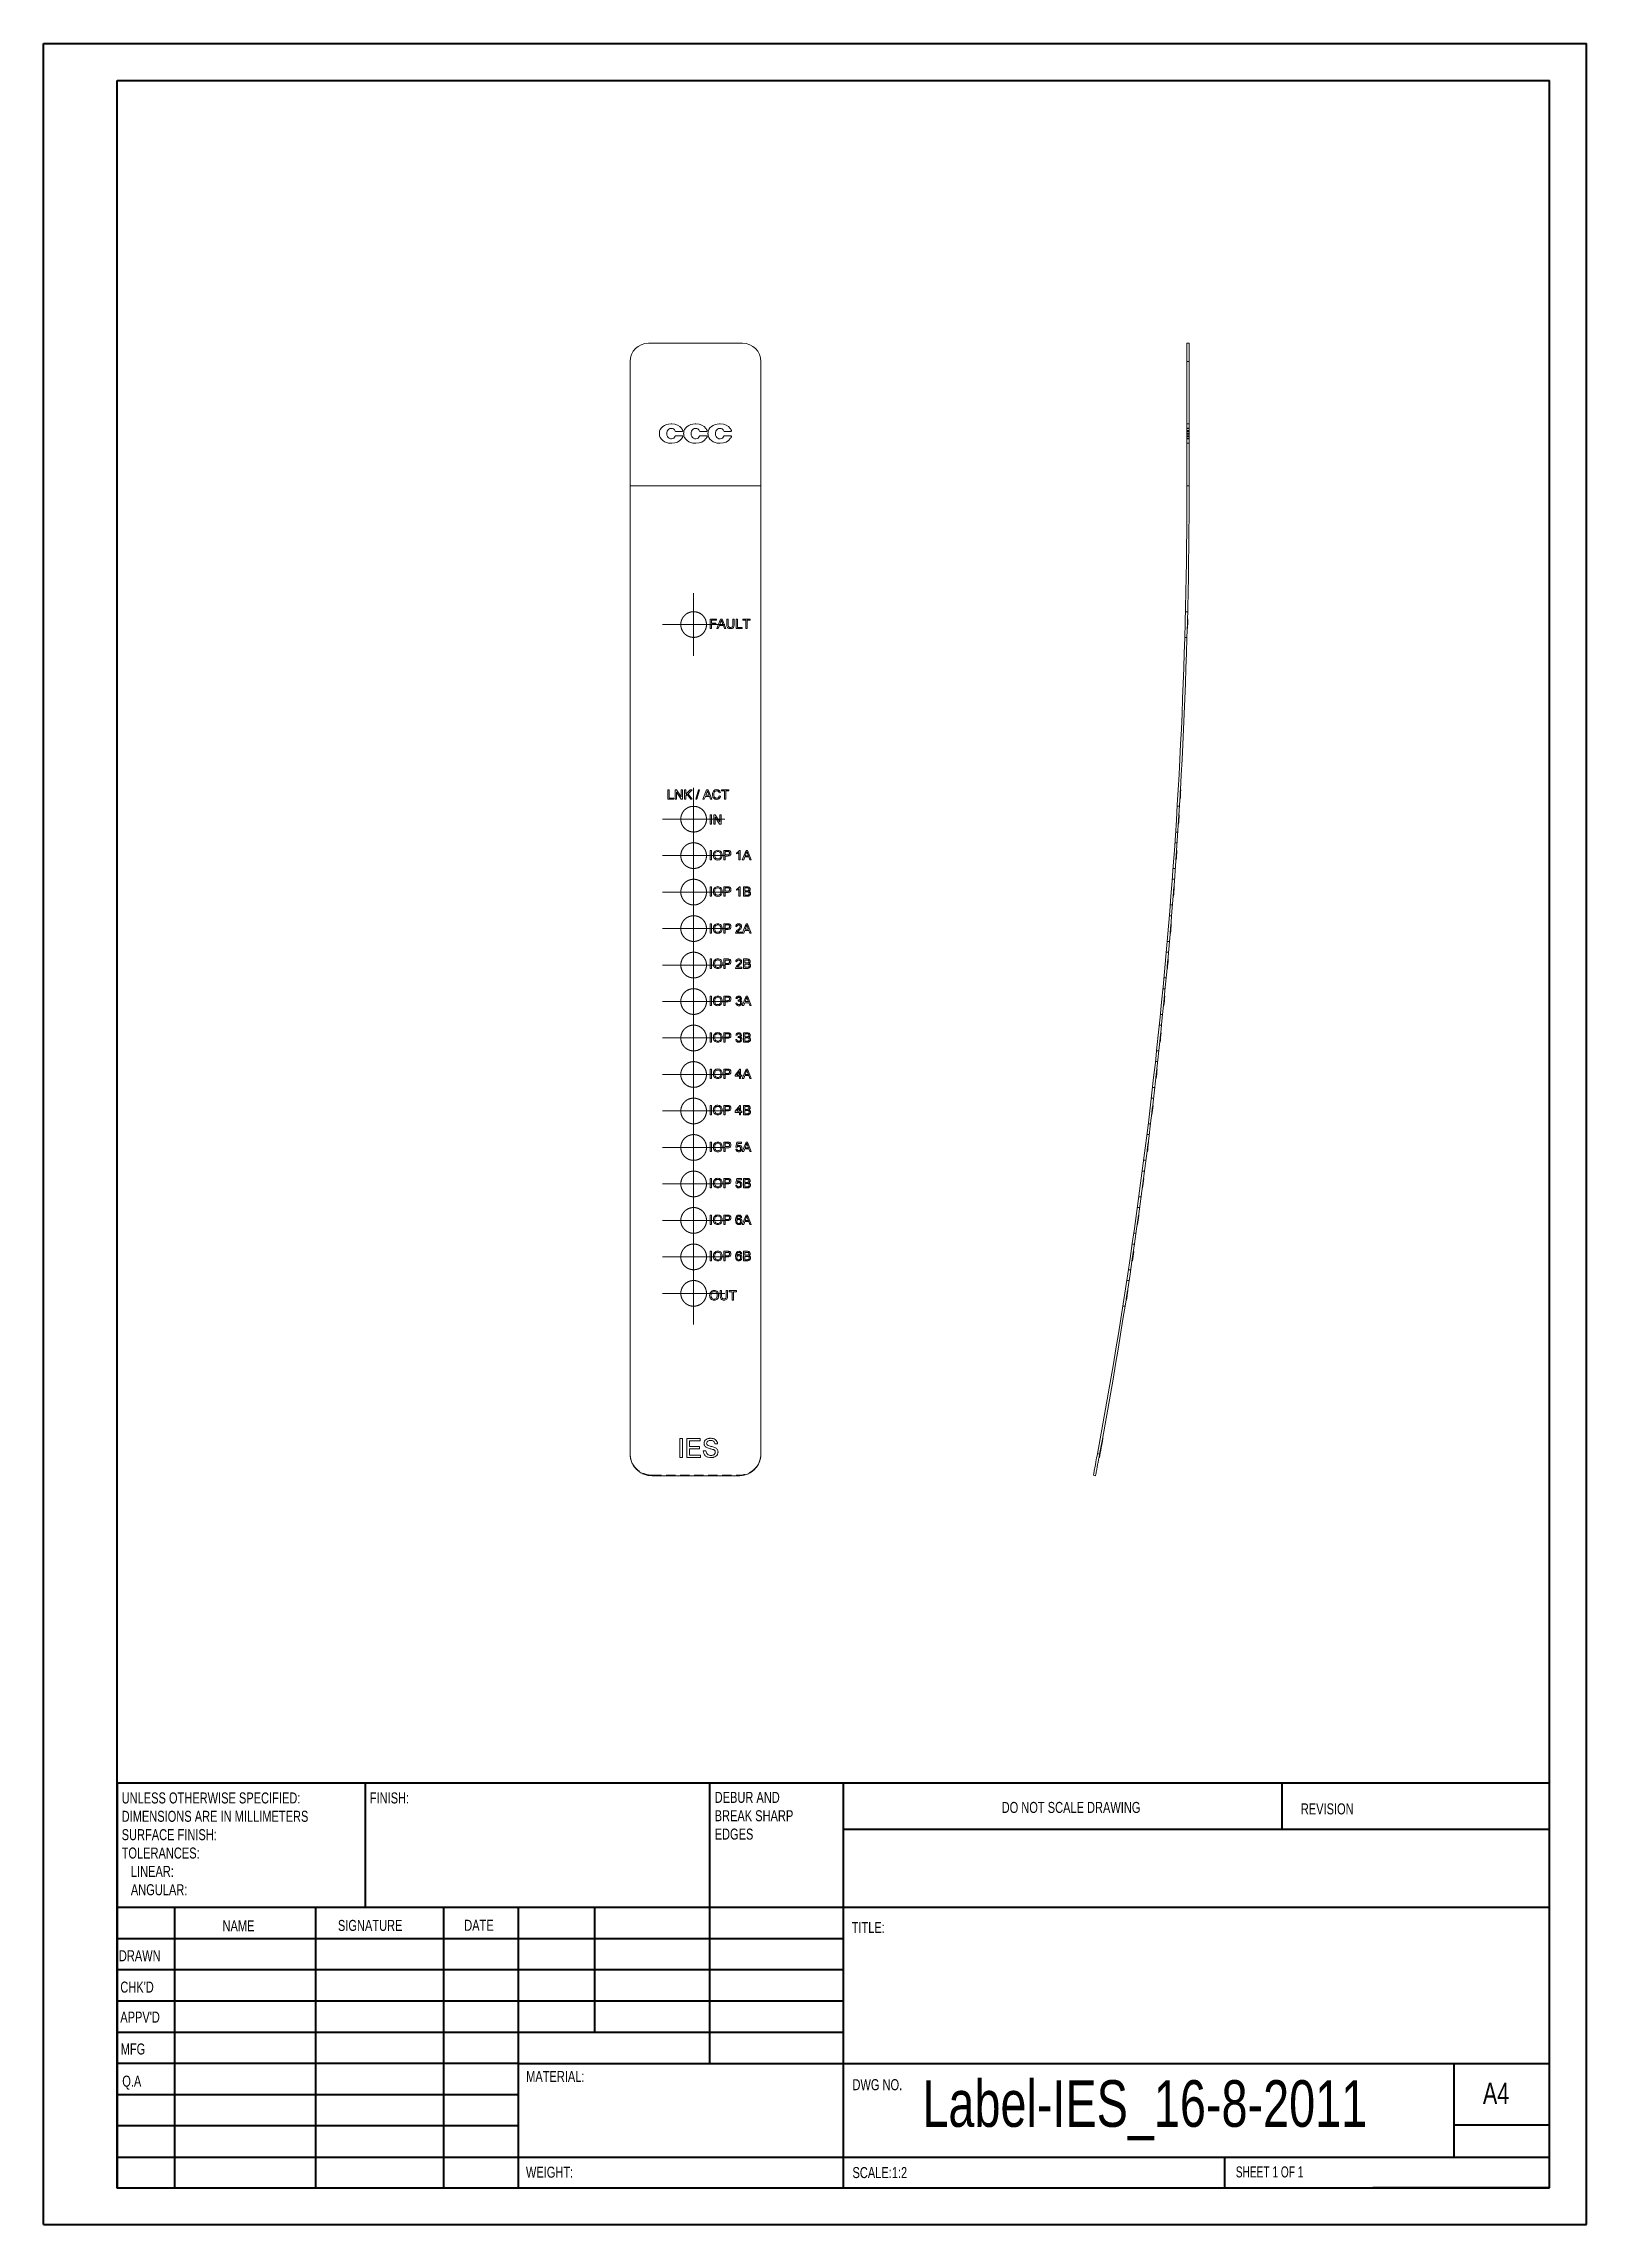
# Model space of a CAD drawing. Header units: millimetres. Extents: x 0 to 210, y 0 to 297.
import ezdxf

# ---------------------------------------------------------------- set-up
doc = ezdxf.new("R2010")
doc.units = ezdxf.units.MM
doc.linetypes.add('HIDDEN', pattern=[1.905, 1.27, -0.635])
doc.styles.add('SLDTEXTSTYLE0', font='TXT', dxfattribs={"width": 0.75})
doc.styles.add('SLDTEXTSTYLE1', font='TXT', dxfattribs={"width": 0.6875})

msp = doc.modelspace()

# ---------------------------------------------------------------- texts
at = {"color": 7, "linetype": 'Continuous', "lineweight": 0, "attachment_point": 1}
for s, insert, char_height, style in [('FINISH:', (44.48, 59.04), 1.5, 'SLDTEXTSTYLE0'), ('DO NOT SCALE DRAWING', (130.49, 57.75), 1.5, 'SLDTEXTSTYLE0'), ('REVISION', (171.21, 57.55), 1.5, 'SLDTEXTSTYLE0'), ('NAME', (24.43, 41.62), 1.5, 'SLDTEXTSTYLE0'), ('SIGNATURE', (40.14, 41.68), 1.5, 'SLDTEXTSTYLE0'), ('DATE', (57.33, 41.7), 1.5, 'SLDTEXTSTYLE0'), ('TITLE:', (110.07, 41.4), 1.5, 'SLDTEXTSTYLE0'), ('DRAWN', (10.32, 37.55), 1.5, 'SLDTEXTSTYLE0'), ("CHK'D", (10.52, 33.28), 1.5, 'SLDTEXTSTYLE0'), ("APPV'D", (10.51, 29.19), 1.5, 'SLDTEXTSTYLE0'), ('MFG', (10.57, 24.85), 1.5, 'SLDTEXTSTYLE0'), ('MATERIAL:', (65.76, 21.11), 1.5, 'SLDTEXTSTYLE0'), ('Q.A', (10.78, 20.47), 1.5, 'SLDTEXTSTYLE0'), ('DWG NO.', (110.18, 19.99), 1.5, 'SLDTEXTSTYLE0'), ('Label-IES_16-8-2011', (119.7, 19.85), 6.35, 'SLDTEXTSTYLE0'), ('A4', (196, 19.52), 2.91, 'SLDTEXTSTYLE0'), ('WEIGHT: ', (65.73, 8.07), 1.499, 'SLDTEXTSTYLE0'), ('SCALE:1:2', (110.18, 8.02), 1.5, 'SLDTEXTSTYLE0'), ('SHEET 1 OF 1', (162.36, 8.11), 1.5, 'SLDTEXTSTYLE1')]:
    msp.add_mtext(s, dxfattribs=dict(at, insert=insert, char_height=char_height, style=style))

# ---------------------------------------------------------------- blocks, each defined once
blk = doc.blocks.new('SW_NOTE_0')
at = {"color": 0, "linetype": 'Continuous', "lineweight": 0, "char_height": 1.5, "attachment_point": 1, "style": 'SLDTEXTSTYLE0'}
for s, insert in [('DEBUR AND ', (0, 1.93)), ('BREAK SHARP ', (0, -0.57)), ('EDGES', (0, -3.07))]:
    blk.add_mtext(s, dxfattribs=dict(at, insert=insert))
blk = doc.blocks.new('SW_NOTE_1')
at = {"color": 0, "linetype": 'Continuous', "lineweight": 0, "char_height": 1.5, "attachment_point": 1, "style": 'SLDTEXTSTYLE0'}
for s, insert in [('UNLESS OTHERWISE SPECIFIED:', (0, 1.93)), ('DIMENSIONS ARE IN MILLIMETERS', (0, -0.57)), ('TOLERANCES:', (0, -5.57)), ('SURFACE FINISH:', (0, -3.07)), ('   LINEAR:', (0, -8.07)), ('   ANGULAR:', (0, -10.57))]:
    blk.add_mtext(s, dxfattribs=dict(at, insert=insert))
blk = doc.blocks.new('SW_CENTERMARKSYMBOL_0')
at = {"color": 0, "linetype": 'Continuous', "lineweight": 0}
for p, q in [((0, 2.5), (0, 4.25)), ((-2.5, 0), (-4.25, 0)), ((0, 0), (-2.5, 0)), ((0, 0), (0, 2.5)), ((0, 0), (0, -2.5)), ((0, 0), (2.5, 0)), ((2.5, 0), (4.25, 0)), ((0, -2.5), (0, -4.25))]:
    blk.add_line(p, q, dxfattribs=at)
blk = doc.blocks.new('SW_CENTERMARKSYMBOL_1')
at = {"color": 0, "linetype": 'Continuous', "lineweight": 0}
for p, q in [((0, 2.5), (0, 4.25)), ((-2.5, 0), (-4.25, 0)), ((0, 0), (-2.5, 0)), ((0, 0), (0, 2.5)), ((0, 0), (0, -2.5)), ((0, 0), (2.5, 0)), ((2.5, 0), (4.25, 0)), ((0, -2.5), (0, -4.25))]:
    blk.add_line(p, q, dxfattribs=at)
blk = doc.blocks.new('SW_CENTERMARKSYMBOL_2')
at = {"color": 0, "linetype": 'Continuous', "lineweight": 0}
for p, q in [((0, 2.5), (0, 4.25)), ((-2.5, 0), (-4.25, 0)), ((0, 0), (-2.5, 0)), ((0, 0), (0, 2.5)), ((0, 0), (0, -2.5)), ((0, 0), (2.5, 0)), ((2.5, 0), (4.25, 0)), ((0, -2.5), (0, -4.25))]:
    blk.add_line(p, q, dxfattribs=at)
blk = doc.blocks.new('SW_CENTERMARKSYMBOL_3')
at = {"color": 0, "linetype": 'Continuous', "lineweight": 0}
for p, q in [((0, 2.5), (0, 4.25)), ((-2.5, 0), (-4.25, 0)), ((0, 0), (-2.5, 0)), ((0, 0), (0, 2.5)), ((0, 0), (0, -2.5)), ((0, 0), (2.5, 0)), ((2.5, 0), (4.25, 0)), ((0, -2.5), (0, -4.25))]:
    blk.add_line(p, q, dxfattribs=at)
blk = doc.blocks.new('SW_CENTERMARKSYMBOL_4')
at = {"color": 0, "linetype": 'Continuous', "lineweight": 0}
for p, q in [((0, 2.5), (0, 4.25)), ((-2.5, 0), (-4.25, 0)), ((0, 0), (-2.5, 0)), ((0, 0), (0, 2.5)), ((0, 0), (0, -2.5)), ((0, 0), (2.5, 0)), ((2.5, 0), (4.25, 0)), ((0, -2.5), (0, -4.25))]:
    blk.add_line(p, q, dxfattribs=at)
blk = doc.blocks.new('SW_CENTERMARKSYMBOL_5')
at = {"color": 0, "linetype": 'Continuous', "lineweight": 0}
for p, q in [((0, 2.5), (0, 4.25)), ((-2.5, 0), (-4.25, 0)), ((0, 0), (-2.5, 0)), ((0, 0), (0, 2.5)), ((0, 0), (0, -2.5)), ((0, 0), (2.5, 0)), ((2.5, 0), (4.25, 0)), ((0, -2.5), (0, -4.25))]:
    blk.add_line(p, q, dxfattribs=at)
blk = doc.blocks.new('SW_CENTERMARKSYMBOL_6')
at = {"color": 0, "linetype": 'Continuous', "lineweight": 0}
for p, q in [((0, 2.5), (0, 4.25)), ((-2.5, 0), (-4.25, 0)), ((0, 0), (-2.5, 0)), ((0, 0), (0, 2.5)), ((0, 0), (0, -2.5)), ((0, 0), (2.5, 0)), ((2.5, 0), (4.25, 0)), ((0, -2.5), (0, -4.25))]:
    blk.add_line(p, q, dxfattribs=at)
blk = doc.blocks.new('SW_CENTERMARKSYMBOL_7')
at = {"color": 0, "linetype": 'Continuous', "lineweight": 0}
for p, q in [((0, 2.5), (0, 4.25)), ((-2.5, 0), (-4.25, 0)), ((0, 0), (-2.5, 0)), ((0, 0), (0, 2.5)), ((0, 0), (0, -2.5)), ((0, 0), (2.5, 0)), ((2.5, 0), (4.25, 0)), ((0, -2.5), (0, -4.25))]:
    blk.add_line(p, q, dxfattribs=at)
blk = doc.blocks.new('SW_CENTERMARKSYMBOL_8')
at = {"color": 0, "linetype": 'Continuous', "lineweight": 0}
for p, q in [((0, 2.5), (0, 4.25)), ((-2.5, 0), (-4.25, 0)), ((0, 0), (-2.5, 0)), ((0, 0), (0, 2.5)), ((0, 0), (0, -2.5)), ((0, 0), (2.5, 0)), ((2.5, 0), (4.25, 0)), ((0, -2.5), (0, -4.25))]:
    blk.add_line(p, q, dxfattribs=at)
blk = doc.blocks.new('SW_CENTERMARKSYMBOL_9')
at = {"color": 0, "linetype": 'Continuous', "lineweight": 0}
for p, q in [((0, 2.5), (0, 4.25)), ((-2.5, 0), (-4.25, 0)), ((0, 0), (-2.5, 0)), ((0, 0), (0, 2.5)), ((0, 0), (0, -2.5)), ((0, 0), (2.5, 0)), ((2.5, 0), (4.25, 0)), ((0, -2.5), (0, -4.25))]:
    blk.add_line(p, q, dxfattribs=at)
blk = doc.blocks.new('SW_CENTERMARKSYMBOL_10')
at = {"color": 0, "linetype": 'Continuous', "lineweight": 0}
for p, q in [((0, 2.5), (0, 4.25)), ((-2.5, 0), (-4.25, 0)), ((0, 0), (-2.5, 0)), ((0, 0), (0, 2.5)), ((0, 0), (0, -2.5)), ((0, 0), (2.5, 0)), ((2.5, 0), (4.25, 0)), ((0, -2.5), (0, -4.25))]:
    blk.add_line(p, q, dxfattribs=at)
blk = doc.blocks.new('SW_CENTERMARKSYMBOL_11')
at = {"color": 0, "linetype": 'Continuous', "lineweight": 0}
for p, q in [((0, 2.5), (0, 4.25)), ((-2.5, 0), (-4.25, 0)), ((0, 0), (-2.5, 0)), ((0, 0), (0, 2.5)), ((0, 0), (0, -2.5)), ((0, 0), (2.5, 0)), ((2.5, 0), (4.25, 0)), ((0, -2.5), (0, -4.25))]:
    blk.add_line(p, q, dxfattribs=at)
blk = doc.blocks.new('SW_CENTERMARKSYMBOL_12')
at = {"color": 0, "linetype": 'Continuous', "lineweight": 0}
for p, q in [((0, 2.5), (0, 4.25)), ((-2.5, 0), (-4.25, 0)), ((0, 0), (-2.5, 0)), ((0, 0), (0, 2.5)), ((0, 0), (0, -2.5)), ((0, 0), (2.5, 0)), ((2.5, 0), (4.25, 0)), ((0, -2.5), (0, -4.25))]:
    blk.add_line(p, q, dxfattribs=at)
blk = doc.blocks.new('SW_CENTERMARKSYMBOL_13')
at = {"color": 0, "linetype": 'Continuous', "lineweight": 0}
for p, q in [((0, 2.5), (0, 4.25)), ((-2.5, 0), (-4.25, 0)), ((0, 0), (-2.5, 0)), ((0, 0), (0, 2.5)), ((0, 0), (0, -2.5)), ((0, 0), (2.5, 0)), ((2.5, 0), (4.25, 0)), ((0, -2.5), (0, -4.25))]:
    blk.add_line(p, q, dxfattribs=at)
blk = doc.blocks.new('SW_CENTERMARKSYMBOL_14')
at = {"color": 0, "linetype": 'Continuous', "lineweight": 0}
for p, q in [((0, 2.5), (0, 4.25)), ((-2.5, 0), (-4.25, 0)), ((0, 0), (-2.5, 0)), ((0, 0), (0, 2.5)), ((0, 0), (0, -2.5)), ((0, 0), (2.5, 0)), ((2.5, 0), (4.25, 0)), ((0, -2.5), (0, -4.25))]:
    blk.add_line(p, q, dxfattribs=at)

# ---------------------------------------------------------------- linework, layer by layer
at = {"color": 7, "linetype": 'Continuous', "lineweight": 40}
for p, q in [((0.08, 0.21), (0.08, 297.21)), ((0.08, 297.21), (210.08, 297.21)), ((210.08, 0.21), (210.08, 297.21)), ((210.08, 292.21), (210.08, 297.21)), ((10.08, 292.21), (205.08, 292.21)), ((10.08, 5.21), (10.08, 292.21)), ((205.08, 5.21), (205.08, 292.21)), ((10.11, 60.37), (205.08, 60.37)), ((10.11, 60.37), (10.11, 5.12)), ((43.91, 43.37), (43.91, 60.37)), ((90.71, 60.37), (90.71, 22.12)), ((108.91, 60.37), (108.91, 5.12)), ((168.68, 54.09), (168.68, 60.46)), ((205.08, 54), (108.91, 54)), ((205.08, 43.37), (10.11, 43.37)), ((17.91, 43.37), (17.91, 5.12)), ((37.1, 43.37), (37.1, 5.12)), ((54.51, 43.37), (54.51, 5.12)), ((64.71, 5.12), (64.71, 43.37)), ((75.11, 26.37), (75.11, 43.37)), ((108.91, 39.12), (10.11, 39.12)), ((108.91, 34.87), (10.11, 34.87)), ((108.91, 30.62), (10.11, 30.62)), ((108.91, 26.37), (10.11, 26.37)), ((64.71, 22.12), (10.11, 22.12)), ((64.71, 22.12), (205.08, 22.12)), ((192.08, 9.46), (192.08, 22.21)), ((64.71, 17.87), (10.11, 17.87)), ((64.71, 13.62), (10.11, 13.62)), ((205.08, 13.71), (192.08, 13.71)), ((10.11, 9.37), (205.08, 9.37)), ((160.88, 5.21), (160.88, 9.46)), ((10.08, 5.21), (205.08, 5.21)), ((205.08, 5.21), (180.99, 5.21)), ((0.08, 0.21), (210.08, 0.21))]:
    msp.add_line(p, q, dxfattribs=at)
at = {"color": 7, "linetype": 'Continuous', "lineweight": 15}
for p, q in [((82.41, 256.41), (95.22, 256.41)), ((155.71, 256.41), (156.01, 256.41)), ((155.71, 253.91), (155.71, 256.41)), ((156.01, 256.41), (156.01, 253.91)), ((79.91, 237.01), (79.91, 253.91)), ((97.72, 253.91), (97.72, 237.01)), ((155.71, 237.01), (155.71, 253.91)), ((156.01, 253.91), (155.71, 253.91)), ((156.01, 237.01), (156.01, 253.91)), ((83.9, 244.17), (83.9, 244.04)), ((85.58, 245.42), (85.48, 245.42)), ((86.11, 244.41), (87.05, 244.41)), ((87.04, 243.8), (86.11, 243.8)), ((87.2, 244.17), (87.2, 244.04)), ((88.88, 245.42), (88.79, 245.42)), ((89.42, 244.41), (90.36, 244.41)), ((90.35, 243.8), (89.42, 243.8)), ((90.51, 244.17), (90.51, 244.04)), ((92.19, 245.42), (92.1, 245.42)), ((92.73, 244.41), (93.67, 244.41)), ((93.66, 243.8), (92.73, 243.8)), ((155.71, 244.82), (155.67, 244.82)), ((156.04, 244.82), (156.01, 244.82)), ((85.48, 242.79), (85.58, 242.79)), ((88.79, 242.79), (88.88, 242.79)), ((92.1, 242.79), (92.19, 242.79)), ((155.67, 243.39), (155.71, 243.39)), ((156.01, 243.39), (156.04, 243.39)), ((97.72, 237.01), (79.91, 237.01)), ((79.91, 237.01), (79.91, 105.12)), ((97.72, 237.01), (97.72, 105.12)), ((156.01, 237.01), (155.71, 237.01)), ((91.66, 218.84), (90.81, 218.84)), ((90.81, 218.84), (90.81, 217.56)), ((90.81, 217.56), (90.99, 217.56)), ((90.99, 218.7), (91.66, 218.7)), ((90.99, 218.28), (90.99, 218.7)), ((91.57, 218.28), (90.99, 218.28)), ((90.99, 218.14), (91.57, 218.14)), ((90.99, 217.56), (90.99, 218.14)), ((91.57, 218.14), (91.57, 218.28)), ((91.66, 218.7), (91.66, 218.84)), ((92.23, 218.84), (91.72, 217.56)), ((91.72, 217.56), (91.91, 217.56)), ((91.91, 217.56), (92.06, 217.95)), ((92.06, 217.95), (92.61, 217.95)), ((92.11, 218.1), (92.24, 218.46)), ((92.55, 218.1), (92.11, 218.1)), ((92.43, 218.84), (92.23, 218.84)), ((92.94, 217.56), (92.43, 218.84)), ((92.43, 218.44), (92.55, 218.1)), ((92.61, 217.95), (92.75, 217.56)), ((92.75, 217.56), (92.94, 217.56)), ((93.08, 218.84), (93.08, 218.1)), ((93.26, 218.84), (93.08, 218.84)), ((93.26, 218.11), (93.26, 218.84)), ((94.07, 218.84), (93.89, 218.84)), ((93.89, 218.84), (93.89, 218.11)), ((94.07, 218.1), (94.07, 218.84)), ((94.36, 218.84), (94.36, 217.56)), ((94.55, 218.84), (94.36, 218.84)), ((94.36, 217.56), (95.16, 217.56)), ((94.55, 217.71), (94.55, 218.84)), ((95.16, 217.71), (94.55, 217.71)), ((95.16, 217.56), (95.16, 217.71)), ((95.25, 218.84), (95.25, 218.7)), ((96.26, 218.84), (95.25, 218.84)), ((95.25, 218.7), (95.67, 218.7)), ((95.67, 218.7), (95.67, 217.56)), ((95.67, 217.56), (95.85, 217.56)), ((95.85, 218.7), (96.26, 218.7)), ((95.85, 217.56), (95.85, 218.7)), ((96.26, 218.7), (96.26, 218.84)), ((155.79, 217.56), (155.74, 217.56)), ((155.79, 217.54), (155.74, 217.54)), ((85.06, 195.59), (85.06, 194.31)), ((85.24, 195.59), (85.06, 195.59)), ((85.06, 194.31), (85.85, 194.31)), ((85.24, 194.46), (85.24, 195.59)), ((85.85, 194.46), (85.24, 194.46)), ((85.85, 194.31), (85.85, 194.46)), ((86.24, 195.59), (86.04, 195.59)), ((86.04, 195.59), (86.04, 194.31)), ((86.04, 194.31), (86.23, 194.31)), ((86.23, 195.27), (86.84, 194.31)), ((86.23, 194.31), (86.23, 195.27)), ((86.85, 194.64), (86.24, 195.59)), ((86.84, 194.31), (87.03, 194.31)), ((86.85, 195.59), (86.85, 194.64)), ((87.03, 195.59), (86.85, 195.59)), ((87.03, 194.31), (87.03, 195.59)), ((87.33, 195.59), (87.33, 194.31)), ((87.51, 195.59), (87.33, 195.59)), ((87.33, 194.31), (87.51, 194.31)), ((87.51, 195), (87.51, 195.59)), ((88.1, 195.59), (87.51, 195)), ((87.51, 194.75), (87.7, 194.94)), ((87.51, 194.31), (87.51, 194.75)), ((87.7, 194.94), (88.16, 194.31)), ((87.81, 195.06), (88.35, 195.59)), ((88.38, 194.31), (87.81, 195.06)), ((88.35, 195.59), (88.1, 195.59)), ((88.16, 194.31), (88.38, 194.31)), ((89.22, 195.59), (88.86, 194.31)), ((88.86, 194.31), (89, 194.31)), ((89, 194.31), (89.36, 195.59)), ((89.36, 195.59), (89.22, 195.59)), ((90.33, 195.59), (89.82, 194.31)), ((89.82, 194.31), (90.01, 194.31)), ((90.01, 194.31), (90.16, 194.7)), ((90.16, 194.7), (90.71, 194.7)), ((90.21, 194.85), (90.34, 195.21)), ((90.65, 194.85), (90.21, 194.85)), ((90.53, 195.59), (90.33, 195.59)), ((91.04, 194.31), (90.53, 195.59)), ((90.53, 195.19), (90.65, 194.85)), ((90.71, 194.7), (90.85, 194.31)), ((90.85, 194.31), (91.04, 194.31)), ((92.02, 195.2), (92.2, 195.24)), ((92.23, 194.72), (92.05, 194.76)), ((93.37, 195.59), (92.37, 195.59)), ((92.37, 195.59), (92.37, 195.45)), ((92.37, 195.45), (92.78, 195.45)), ((92.78, 195.45), (92.78, 194.31)), ((92.78, 194.31), (92.96, 194.31)), ((92.96, 195.45), (93.37, 195.45)), ((92.96, 194.31), (92.96, 195.45)), ((93.37, 195.45), (93.37, 195.59)), ((154.79, 194.31), (154.74, 194.31)), ((154.79, 194.29), (154.74, 194.29)), ((154.86, 195.59), (154.81, 195.59)), ((154.87, 195.61), (154.82, 195.61)), ((90.83, 192.19), (90.83, 190.9)), ((91.01, 192.19), (90.83, 192.19)), ((90.83, 190.9), (91.01, 190.9)), ((91.01, 190.9), (91.01, 192.19)), ((91.49, 192.19), (91.3, 192.19)), ((91.3, 192.19), (91.3, 190.9)), ((91.3, 190.9), (91.48, 190.9)), ((91.48, 191.86), (92.1, 190.9)), ((91.48, 190.9), (91.48, 191.86)), ((92.11, 191.23), (91.49, 192.19)), ((92.1, 190.9), (92.29, 190.9)), ((92.11, 192.19), (92.11, 191.23)), ((92.29, 192.19), (92.11, 192.19)), ((92.29, 190.9), (92.29, 192.19)), ((154.58, 190.9), (154.53, 190.9)), ((90.83, 187.33), (90.83, 186.05)), ((91.01, 187.33), (90.83, 187.33)), ((91.01, 186.05), (91.01, 187.33)), ((92.69, 187.33), (92.69, 186.05)), ((93.16, 187.33), (92.69, 187.33)), ((92.87, 187.18), (93.17, 187.18)), ((92.87, 186.72), (92.87, 187.18)), ((94.88, 187.33), (94.77, 187.33)), ((94.88, 186.05), (94.88, 187.33)), ((95.69, 187.33), (95.18, 186.05)), ((95.89, 187.33), (95.69, 187.33)), ((96.4, 186.05), (95.89, 187.33)), ((90.83, 186.05), (91.01, 186.05)), ((92.69, 186.05), (92.87, 186.05)), ((93.18, 186.72), (92.87, 186.72)), ((92.87, 186.57), (93.18, 186.57)), ((92.87, 186.05), (92.87, 186.57)), ((94.41, 187.01), (94.41, 186.86)), ((94.71, 187.05), (94.71, 186.05)), ((94.71, 186.05), (94.88, 186.05)), ((95.18, 186.05), (95.37, 186.05)), ((95.37, 186.05), (95.52, 186.44)), ((95.52, 186.44), (96.06, 186.44)), ((95.57, 186.59), (95.7, 186.94)), ((96.01, 186.59), (95.57, 186.59)), ((95.88, 186.93), (96.01, 186.59)), ((96.06, 186.44), (96.21, 186.05)), ((96.21, 186.05), (96.4, 186.05)), ((154.25, 186.05), (154.2, 186.05)), ((154.25, 186.03), (154.2, 186.03)), ((91.01, 182.38), (90.83, 182.38)), ((90.83, 182.38), (90.83, 181.09)), ((91.01, 181.09), (91.01, 182.38)), ((92.69, 182.38), (92.69, 181.09)), ((93.16, 182.38), (92.69, 182.38)), ((92.87, 182.23), (93.17, 182.23)), ((92.87, 181.77), (92.87, 182.23)), ((93.18, 181.77), (92.87, 181.77)), ((92.87, 181.62), (93.18, 181.62)), ((92.87, 181.09), (92.87, 181.62)), ((94.41, 182.06), (94.41, 181.91)), ((94.71, 182.1), (94.71, 181.09)), ((94.88, 182.38), (94.77, 182.38)), ((94.88, 181.09), (94.88, 182.38)), ((95.35, 182.38), (95.35, 181.09)), ((95.83, 182.38), (95.35, 182.38)), ((95.53, 182.23), (95.78, 182.23)), ((95.53, 181.84), (95.53, 182.23)), ((95.8, 181.84), (95.53, 181.84)), ((95.53, 181.69), (95.82, 181.69)), ((95.53, 181.24), (95.53, 181.69)), ((95.84, 181.24), (95.53, 181.24)), ((90.83, 181.09), (91.01, 181.09)), ((92.69, 181.09), (92.87, 181.09)), ((94.71, 181.09), (94.88, 181.09)), ((95.35, 181.09), (95.83, 181.09)), ((153.88, 181.09), (153.83, 181.09)), ((153.88, 181.08), (153.83, 181.08)), ((90.83, 177.33), (90.83, 176.05)), ((91.01, 177.33), (90.83, 177.33)), ((90.83, 176.05), (91.01, 176.05)), ((91.01, 176.05), (91.01, 177.33)), ((92.69, 177.33), (92.69, 176.05)), ((93.16, 177.33), (92.69, 177.33)), ((92.69, 176.05), (92.87, 176.05)), ((92.87, 177.18), (93.17, 177.18)), ((92.87, 176.72), (92.87, 177.18)), ((93.18, 176.72), (92.87, 176.72)), ((92.87, 176.58), (93.18, 176.58)), ((92.87, 176.05), (92.87, 176.58)), ((94.27, 176.05), (95.11, 176.05)), ((94.28, 176.97), (94.45, 176.95)), ((95.11, 176.21), (94.48, 176.21)), ((95.11, 176.05), (95.11, 176.21)), ((95.69, 177.33), (95.18, 176.05)), ((95.18, 176.05), (95.37, 176.05)), ((95.37, 176.05), (95.52, 176.44)), ((95.52, 176.44), (96.06, 176.44)), ((95.57, 176.59), (95.7, 176.95)), ((96.01, 176.59), (95.57, 176.59)), ((95.89, 177.33), (95.69, 177.33)), ((95.88, 176.93), (96.01, 176.59)), ((96.4, 176.05), (95.89, 177.33)), ((96.06, 176.44), (96.21, 176.05)), ((96.21, 176.05), (96.4, 176.05)), ((153.47, 176.05), (153.42, 176.05)), ((153.47, 176.03), (153.42, 176.03)), ((90.83, 172.55), (90.83, 171.27)), ((91.01, 172.55), (90.83, 172.55)), ((91.01, 171.27), (91.01, 172.55)), ((92.69, 172.55), (92.69, 171.27)), ((93.16, 172.55), (92.69, 172.55)), ((92.87, 172.4), (93.17, 172.4)), ((92.87, 171.94), (92.87, 172.4)), ((95.35, 172.55), (95.35, 171.27)), ((95.83, 172.55), (95.35, 172.55)), ((95.53, 172.4), (95.78, 172.4)), ((95.53, 172.01), (95.53, 172.4)), ((90.83, 171.27), (91.01, 171.27)), ((92.69, 171.27), (92.87, 171.27)), ((93.18, 171.94), (92.87, 171.94)), ((92.87, 171.79), (93.18, 171.79)), ((92.87, 171.27), (92.87, 171.79)), ((94.27, 171.27), (95.11, 171.27)), ((94.28, 172.19), (94.45, 172.17)), ((95.11, 171.43), (94.48, 171.43)), ((95.11, 171.27), (95.11, 171.43)), ((95.35, 171.27), (95.83, 171.27)), ((95.8, 172.01), (95.53, 172.01)), ((95.53, 171.86), (95.82, 171.86)), ((95.53, 171.42), (95.53, 171.86)), ((95.84, 171.42), (95.53, 171.42)), ((153.05, 171.27), (153, 171.27)), ((153.05, 171.25), (153, 171.25)), ((90.83, 167.48), (90.83, 166.2)), ((91.01, 167.48), (90.83, 167.48)), ((91.01, 166.2), (91.01, 167.48)), ((92.69, 167.48), (92.69, 166.2)), ((93.16, 167.48), (92.69, 167.48)), ((92.87, 167.34), (93.17, 167.34)), ((92.87, 166.87), (92.87, 167.34)), ((93.18, 166.87), (92.87, 166.87)), ((92.87, 166.73), (93.18, 166.73)), ((92.87, 166.2), (92.87, 166.73)), ((94.46, 166.56), (94.3, 166.55)), ((94.32, 167.15), (94.48, 167.14)), ((94.63, 166.96), (94.61, 166.81)), ((95.69, 167.48), (95.18, 166.2)), ((95.37, 166.2), (95.52, 166.59)), ((95.52, 166.59), (96.06, 166.59)), ((95.57, 166.74), (95.7, 167.1)), ((96.01, 166.74), (95.57, 166.74)), ((95.89, 167.48), (95.69, 167.48)), ((95.88, 167.08), (96.01, 166.74)), ((96.4, 166.2), (95.89, 167.48)), ((96.06, 166.59), (96.21, 166.2)), ((90.83, 166.2), (91.01, 166.2)), ((92.69, 166.2), (92.87, 166.2)), ((95.18, 166.2), (95.37, 166.2)), ((96.21, 166.2), (96.4, 166.2)), ((152.56, 166.18), (152.51, 166.18)), ((152.57, 166.2), (152.52, 166.2)), ((90.83, 162.51), (90.83, 161.22)), ((91.01, 162.51), (90.83, 162.51)), ((90.83, 161.22), (91.01, 161.22)), ((91.01, 161.22), (91.01, 162.51)), ((92.69, 162.51), (92.69, 161.22)), ((93.16, 162.51), (92.69, 162.51)), ((92.69, 161.22), (92.87, 161.22)), ((92.87, 162.36), (93.17, 162.36)), ((92.87, 161.9), (92.87, 162.36)), ((93.18, 161.9), (92.87, 161.9)), ((92.87, 161.75), (93.18, 161.75)), ((92.87, 161.22), (92.87, 161.75)), ((94.46, 161.58), (94.3, 161.57)), ((94.32, 162.18), (94.48, 162.16)), ((94.63, 161.98), (94.61, 161.83)), ((95.35, 162.51), (95.35, 161.22)), ((95.83, 162.51), (95.35, 162.51)), ((95.35, 161.22), (95.83, 161.22)), ((95.53, 162.36), (95.78, 162.36)), ((95.53, 161.96), (95.53, 162.36)), ((95.8, 161.96), (95.53, 161.96)), ((95.53, 161.81), (95.82, 161.81)), ((95.53, 161.37), (95.53, 161.81)), ((95.84, 161.37), (95.53, 161.37)), ((152.05, 161.21), (152, 161.21)), ((152.06, 161.22), (152.01, 161.22)), ((91.01, 157.56), (90.83, 157.56)), ((90.83, 157.56), (90.83, 156.27)), ((91.01, 156.27), (91.01, 157.56)), ((92.69, 157.56), (92.69, 156.27)), ((93.16, 157.56), (92.69, 157.56)), ((94.84, 157.54), (94.23, 156.75)), ((94.96, 157.54), (94.84, 157.54)), ((94.96, 156.75), (94.96, 157.54)), ((95.69, 157.56), (95.18, 156.27)), ((95.89, 157.56), (95.69, 157.56)), ((96.4, 156.27), (95.89, 157.56)), ((90.83, 156.27), (91.01, 156.27)), ((92.69, 156.27), (92.87, 156.27)), ((92.87, 157.41), (93.17, 157.41)), ((92.87, 156.95), (92.87, 157.41)), ((93.18, 156.95), (92.87, 156.95)), ((92.87, 156.8), (93.18, 156.8)), ((92.87, 156.27), (92.87, 156.8)), ((94.23, 156.75), (94.23, 156.58)), ((94.23, 156.58), (94.79, 156.58)), ((94.44, 156.75), (94.79, 157.21)), ((94.79, 156.75), (94.44, 156.75)), ((94.79, 157.21), (94.79, 156.75)), ((94.79, 156.58), (94.79, 156.27)), ((94.79, 156.27), (94.96, 156.27)), ((95.12, 156.75), (94.96, 156.75)), ((94.96, 156.58), (95.12, 156.58)), ((94.96, 156.27), (94.96, 156.58)), ((95.12, 156.58), (95.12, 156.75)), ((95.18, 156.27), (95.37, 156.27)), ((95.37, 156.27), (95.52, 156.67)), ((95.52, 156.67), (96.06, 156.67)), ((95.57, 156.81), (95.7, 157.17)), ((96.01, 156.81), (95.57, 156.81)), ((95.88, 157.15), (96.01, 156.81)), ((96.06, 156.67), (96.21, 156.27)), ((96.21, 156.27), (96.4, 156.27)), ((151.51, 156.27), (151.46, 156.27)), ((151.51, 156.26), (151.46, 156.26)), ((90.83, 152.61), (90.83, 151.33)), ((91.01, 152.61), (90.83, 152.61)), ((91.01, 151.33), (91.01, 152.61)), ((92.69, 152.61), (92.69, 151.33)), ((93.16, 152.61), (92.69, 152.61)), ((92.87, 152.46), (93.17, 152.46)), ((92.87, 152), (92.87, 152.46)), ((93.18, 152), (92.87, 152)), ((92.87, 151.86), (93.18, 151.86)), ((92.87, 151.33), (92.87, 151.86)), ((94.84, 152.6), (94.23, 151.81)), ((94.23, 151.81), (94.23, 151.64)), ((94.23, 151.64), (94.79, 151.64)), ((94.44, 151.81), (94.79, 152.27)), ((94.79, 151.81), (94.44, 151.81)), ((94.79, 152.27), (94.79, 151.81)), ((94.79, 151.64), (94.79, 151.33)), ((94.96, 152.6), (94.84, 152.6)), ((94.96, 151.81), (94.96, 152.6)), ((95.12, 151.81), (94.96, 151.81)), ((94.96, 151.64), (95.12, 151.64)), ((94.96, 151.33), (94.96, 151.64)), ((95.12, 151.64), (95.12, 151.81)), ((95.35, 152.61), (95.35, 151.33)), ((95.83, 152.61), (95.35, 152.61)), ((95.53, 152.46), (95.78, 152.46)), ((95.53, 152.07), (95.53, 152.46)), ((95.8, 152.07), (95.53, 152.07)), ((95.53, 151.92), (95.82, 151.92)), ((95.53, 151.48), (95.53, 151.92)), ((95.84, 151.48), (95.53, 151.48)), ((90.83, 151.33), (91.01, 151.33)), ((92.69, 151.33), (92.87, 151.33)), ((94.79, 151.33), (94.96, 151.33)), ((95.35, 151.33), (95.83, 151.33)), ((150.94, 151.33), (150.89, 151.33)), ((150.94, 151.31), (150.89, 151.31)), ((90.83, 147.59), (90.83, 146.31)), ((91.01, 147.59), (90.83, 147.59)), ((90.83, 146.31), (91.01, 146.31)), ((91.01, 146.31), (91.01, 147.59)), ((92.69, 147.59), (92.69, 146.31)), ((93.16, 147.59), (92.69, 147.59)), ((92.69, 146.31), (92.87, 146.31)), ((92.87, 147.45), (93.17, 147.45)), ((92.87, 146.99), (92.87, 147.45)), ((93.18, 146.99), (92.87, 146.99)), ((92.87, 146.84), (93.18, 146.84)), ((92.87, 146.31), (92.87, 146.84)), ((94.46, 146.67), (94.3, 146.66)), ((94.45, 147.58), (94.32, 146.92)), ((94.32, 146.92), (94.48, 146.9)), ((95.06, 147.58), (94.45, 147.58)), ((94.52, 147.08), (94.58, 147.41)), ((94.58, 147.41), (95.06, 147.41)), ((95.06, 147.41), (95.06, 147.58)), ((95.69, 147.59), (95.18, 146.31)), ((95.18, 146.31), (95.37, 146.31)), ((95.37, 146.31), (95.52, 146.71)), ((95.52, 146.71), (96.06, 146.71)), ((95.57, 146.85), (95.7, 147.21)), ((96.01, 146.85), (95.57, 146.85)), ((95.89, 147.59), (95.69, 147.59)), ((95.88, 147.19), (96.01, 146.85)), ((96.4, 146.31), (95.89, 147.59)), ((96.06, 146.71), (96.21, 146.31)), ((96.21, 146.31), (96.4, 146.31)), ((150.32, 146.31), (150.27, 146.31)), ((150.32, 146.29), (150.27, 146.29)), ((91.01, 142.67), (90.83, 142.67)), ((90.83, 142.67), (90.83, 141.39)), ((91.01, 141.39), (91.01, 142.67)), ((92.69, 142.67), (92.69, 141.39)), ((93.16, 142.67), (92.69, 142.67)), ((94.45, 142.65), (94.32, 142)), ((95.06, 142.65), (94.45, 142.65)), ((95.06, 142.49), (95.06, 142.65)), ((95.35, 142.67), (95.35, 141.39)), ((95.83, 142.67), (95.35, 142.67)), ((90.83, 141.39), (91.01, 141.39)), ((92.69, 141.39), (92.87, 141.39)), ((92.87, 142.52), (93.17, 142.52)), ((92.87, 142.06), (92.87, 142.52)), ((93.18, 142.06), (92.87, 142.06)), ((92.87, 141.91), (93.18, 141.91)), ((92.87, 141.39), (92.87, 141.91)), ((94.46, 141.75), (94.3, 141.73)), ((94.32, 142), (94.48, 141.98)), ((94.52, 142.16), (94.58, 142.49)), ((94.58, 142.49), (95.06, 142.49)), ((95.35, 141.39), (95.83, 141.39)), ((95.53, 142.52), (95.78, 142.52)), ((95.53, 142.13), (95.53, 142.52)), ((95.8, 142.13), (95.53, 142.13)), ((95.53, 141.98), (95.82, 141.98)), ((95.53, 141.54), (95.53, 141.98)), ((95.84, 141.54), (95.53, 141.54)), ((149.67, 141.37), (149.62, 141.37)), ((149.68, 141.39), (149.63, 141.39)), ((90.83, 137.68), (90.83, 136.39)), ((91.01, 137.68), (90.83, 137.68)), ((91.01, 136.39), (91.01, 137.68)), ((92.69, 137.68), (92.69, 136.39)), ((93.16, 137.68), (92.69, 137.68)), ((92.87, 137.53), (93.17, 137.53)), ((92.87, 137.07), (92.87, 137.53)), ((93.18, 137.07), (92.87, 137.07)), ((92.87, 136.92), (93.18, 136.92)), ((92.87, 136.39), (92.87, 136.92)), ((94.94, 137.33), (95.11, 137.35)), ((95.69, 137.68), (95.18, 136.39)), ((95.37, 136.39), (95.52, 136.79)), ((95.52, 136.79), (96.06, 136.79)), ((95.57, 136.94), (95.7, 137.29)), ((96.01, 136.94), (95.57, 136.94)), ((95.89, 137.68), (95.69, 137.68)), ((95.88, 137.27), (96.01, 136.94)), ((96.4, 136.39), (95.89, 137.68)), ((96.06, 136.79), (96.21, 136.39)), ((90.83, 136.39), (91.01, 136.39)), ((92.69, 136.39), (92.87, 136.39)), ((95.18, 136.39), (95.37, 136.39)), ((96.21, 136.39), (96.4, 136.39)), ((148.99, 136.39), (148.94, 136.39)), ((148.99, 136.38), (148.94, 136.38)), ((90.83, 132.74), (90.83, 131.46)), ((91.01, 132.74), (90.83, 132.74)), ((90.83, 131.46), (91.01, 131.46)), ((91.01, 131.46), (91.01, 132.74)), ((92.69, 132.74), (92.69, 131.46)), ((93.16, 132.74), (92.69, 132.74)), ((92.69, 131.46), (92.87, 131.46)), ((92.87, 132.59), (93.17, 132.59)), ((92.87, 132.13), (92.87, 132.59)), ((93.18, 132.13), (92.87, 132.13)), ((92.87, 131.98), (93.18, 131.98)), ((92.87, 131.46), (92.87, 131.98)), ((94.94, 132.39), (95.11, 132.41)), ((95.35, 132.74), (95.35, 131.46)), ((95.83, 132.74), (95.35, 132.74)), ((95.35, 131.46), (95.83, 131.46)), ((95.53, 132.59), (95.78, 132.59)), ((95.53, 132.2), (95.53, 132.59)), ((95.8, 132.2), (95.53, 132.2)), ((95.53, 132.05), (95.82, 132.05)), ((95.53, 131.6), (95.53, 132.05)), ((95.84, 131.6), (95.53, 131.6)), ((148.28, 131.46), (148.22, 131.46)), ((148.27, 131.44), (148.22, 131.44)), ((92.19, 127.38), (92.19, 126.64)), ((92.37, 127.38), (92.19, 127.38)), ((92.37, 126.65), (92.37, 127.38)), ((93.18, 127.38), (93, 127.38)), ((93, 127.38), (93, 126.65)), ((93.18, 126.64), (93.18, 127.38)), ((94.38, 127.38), (93.38, 127.38)), ((93.38, 127.38), (93.38, 127.23)), ((93.38, 127.23), (93.79, 127.23)), ((93.79, 127.23), (93.79, 126.1)), ((93.79, 126.1), (93.97, 126.1)), ((93.97, 127.23), (94.38, 127.23)), ((93.97, 126.1), (93.97, 127.23)), ((94.38, 127.23), (94.38, 127.38)), ((147.46, 126.08), (147.41, 126.08)), ((147.46, 126.1), (147.55, 126.65)), ((147.56, 126.72), (147.51, 126.72)), ((86.67, 107.24), (86.67, 104.67)), ((87.04, 107.24), (86.67, 107.24)), ((87.04, 104.67), (87.04, 107.24)), ((89.44, 107.24), (87.63, 107.24)), ((87.63, 107.24), (87.63, 104.67)), ((87.99, 106.94), (89.44, 106.94)), ((87.99, 106.15), (87.99, 106.94)), ((89.44, 106.94), (89.44, 107.24)), ((144.26, 107.24), (144.21, 107.24)), ((144.27, 107.27), (144.22, 107.27)), ((86.67, 104.67), (87.04, 104.67)), ((87.63, 104.67), (89.51, 104.67)), ((89.34, 106.15), (87.99, 106.15)), ((87.99, 105.86), (89.34, 105.86)), ((87.99, 104.97), (87.99, 105.86)), ((89.51, 104.97), (87.99, 104.97)), ((89.34, 105.86), (89.34, 106.15)), ((89.51, 104.67), (89.51, 104.97)), ((90.23, 105.56), (89.87, 105.56)), ((91.45, 106.52), (91.81, 106.52)), ((143.52, 105.18), (143.82, 105.12)), ((143.78, 104.64), (143.73, 104.64)), ((143.79, 104.67), (143.74, 104.67)), ((82.91, 102.17), (94.72, 102.17)), ((143.26, 102.17), (142.97, 102.23))]:
    msp.add_line(p, q, dxfattribs=at)
at = {"color": 7, "linetype": 'HIDDEN', "lineweight": 0}
for p, q in [((155.71, 253.91), (156.01, 253.91)), ((155.71, 245.42), (156.01, 245.42)), ((155.71, 245.42), (156.01, 245.42)), ((155.71, 244.82), (156.01, 244.82)), ((156.01, 244.82), (155.71, 244.82)), ((155.71, 244.78), (156.01, 244.78)), ((155.71, 244.52), (156.01, 244.52)), ((155.71, 244.45), (156.01, 244.45)), ((155.71, 244.43), (156.01, 244.43)), ((155.71, 244.41), (156.01, 244.41)), ((155.71, 244.17), (156.01, 244.17)), ((155.71, 244.04), (156.01, 244.04)), ((155.71, 243.8), (156.01, 243.8)), ((155.71, 243.77), (156.01, 243.77)), ((155.71, 243.76), (156.01, 243.76)), ((155.71, 243.67), (156.01, 243.67)), ((155.71, 243.43), (156.01, 243.43)), ((155.71, 243.39), (156.01, 243.39)), ((155.71, 243.39), (156.01, 243.39)), ((155.71, 242.79), (156.01, 242.79)), ((155.71, 242.79), (156.01, 242.79)), ((155.8, 219.85), (155.5, 219.85)), ((155.8, 217.95), (155.75, 217.95)), ((155.8, 217.71), (155.75, 217.71)), ((155.81, 218.28), (155.76, 218.28)), ((155.81, 218.14), (155.76, 218.14)), ((155.81, 218.11), (155.76, 218.11)), ((155.81, 218.1), (155.76, 218.1)), ((155.81, 218.1), (155.76, 218.1)), ((155.82, 218.7), (155.77, 218.7)), ((155.82, 218.46), (155.77, 218.46)), ((155.82, 218.44), (155.77, 218.44)), ((155.83, 218.84), (155.78, 218.84)), ((155.81, 218.11), (155.81, 218.09)), ((155.41, 216.35), (155.71, 216.35)), ((154.68, 193.34), (154.38, 193.34)), ((154.8, 194.46), (154.75, 194.46)), ((154.8, 194.44), (154.75, 194.44)), ((154.81, 194.72), (154.76, 194.72)), ((154.81, 194.7), (154.76, 194.7)), ((154.81, 194.64), (154.76, 194.64)), ((154.82, 194.85), (154.77, 194.85)), ((154.82, 194.76), (154.77, 194.76)), ((154.82, 194.75), (154.77, 194.75)), ((154.83, 195.06), (154.78, 195.06)), ((154.83, 195), (154.78, 195)), ((154.83, 194.96), (154.78, 194.96)), ((154.83, 194.96), (154.78, 194.96)), ((154.83, 194.94), (154.78, 194.94)), ((154.84, 195.21), (154.79, 195.21)), ((154.84, 195.19), (154.79, 195.19)), ((154.85, 195.27), (154.8, 195.27)), ((154.86, 195.45), (154.81, 195.45)), ((154.6, 191.23), (154.55, 191.23)), ((154.64, 191.86), (154.59, 191.86)), ((154.66, 192.19), (154.61, 192.19)), ((154.36, 188.38), (154.06, 188.38)), ((154.16, 189.84), (154.46, 189.84)), ((154.33, 187.2), (154.28, 187.2)), ((154.33, 187.18), (154.28, 187.18)), ((154.33, 187.17), (154.28, 187.17)), ((154.34, 187.35), (154.29, 187.35)), ((154.34, 187.33), (154.29, 187.33)), ((154.34, 187.32), (154.29, 187.32)), ((153.82, 184.88), (154.12, 184.88)), ((154.29, 186.67), (154.24, 186.67)), ((154.29, 186.67), (154.24, 186.67)), ((154.3, 186.72), (154.25, 186.72)), ((154.3, 186.69), (154.25, 186.69)), ((154.3, 186.69), (154.25, 186.69)), ((154.31, 186.96), (154.26, 186.96)), ((154.31, 186.96), (154.26, 186.96)), ((154.31, 186.94), (154.26, 186.94)), ((154.31, 186.93), (154.26, 186.93)), ((154.31, 186.86), (154.26, 186.86)), ((154.32, 187.05), (154.27, 187.05)), ((154.32, 187.01), (154.27, 187.01)), ((154.01, 183.41), (153.71, 183.41)), ((153.93, 181.77), (153.88, 181.77)), ((153.93, 181.74), (153.88, 181.74)), ((153.93, 181.73), (153.88, 181.73)), ((153.93, 181.72), (153.88, 181.72)), ((153.93, 181.72), (153.88, 181.72)), ((153.94, 181.91), (153.89, 181.91)), ((153.94, 181.85), (153.89, 181.85)), ((153.94, 181.84), (153.89, 181.84)), ((153.95, 182.03), (153.9, 182.03)), ((153.95, 182.01), (153.9, 182.01)), ((153.95, 182), (153.9, 182)), ((153.96, 182.1), (153.91, 182.1)), ((153.96, 182.06), (153.91, 182.06)), ((153.96, 182.05), (153.91, 182.05)), ((153.97, 182.25), (153.92, 182.25)), ((153.97, 182.23), (153.92, 182.23)), ((153.97, 182.22), (153.92, 182.22)), ((153.98, 182.4), (153.93, 182.4)), ((153.98, 182.38), (153.93, 182.38)), ((153.98, 182.37), (153.93, 182.37)), ((153.62, 178.44), (153.32, 178.44)), ((153.44, 179.91), (153.74, 179.91)), ((153.52, 176.69), (153.47, 176.69)), ((153.52, 176.69), (153.47, 176.69)), ((153.52, 176.67), (153.47, 176.67)), ((153.52, 176.67), (153.47, 176.67)), ((153.53, 176.72), (153.48, 176.72)), ((153.55, 176.93), (153.49, 176.93)), ((153.55, 176.98), (153.5, 176.98)), ((153.55, 176.98), (153.5, 176.98)), ((153.55, 176.97), (153.5, 176.97)), ((153.55, 176.96), (153.5, 176.96)), ((153.55, 176.96), (153.5, 176.96)), ((153.55, 176.95), (153.5, 176.95)), ((153.55, 176.95), (153.5, 176.95)), ((153.57, 177.2), (153.52, 177.2)), ((153.57, 177.18), (153.52, 177.18)), ((153.57, 177.17), (153.52, 177.17)), ((153.58, 177.35), (153.53, 177.35)), ((153.58, 177.33), (153.53, 177.33)), ((153.58, 177.32), (153.53, 177.32)), ((153.19, 173.47), (152.89, 173.47)), ((153.02, 174.94), (153.33, 174.94)), ((153.15, 172.42), (153.1, 172.42)), ((153.15, 172.4), (153.1, 172.4)), ((153.15, 172.39), (153.1, 172.39)), ((153.16, 172.55), (153.11, 172.55)), ((153.16, 172.54), (153.11, 172.54)), ((153.17, 172.57), (153.12, 172.57)), ((152.58, 169.97), (152.88, 169.97)), ((153.11, 171.89), (153.05, 171.89)), ((153.11, 171.94), (153.06, 171.94)), ((153.11, 171.91), (153.06, 171.91)), ((153.11, 171.91), (153.06, 171.91)), ((153.11, 171.89), (153.06, 171.89)), ((153.12, 172.02), (153.07, 172.02)), ((153.12, 172.01), (153.07, 172.01)), ((153.13, 172.22), (153.08, 172.22)), ((153.13, 172.2), (153.08, 172.2)), ((153.13, 172.2), (153.08, 172.2)), ((153.13, 172.2), (153.08, 172.2)), ((153.13, 172.19), (153.08, 172.19)), ((153.13, 172.18), (153.08, 172.18)), ((153.13, 172.18), (153.08, 172.18)), ((153.13, 172.17), (153.08, 172.17)), ((152.74, 168.5), (152.44, 168.5)), ((152.63, 166.9), (152.58, 166.9)), ((152.63, 166.87), (152.58, 166.87)), ((152.63, 166.84), (152.58, 166.84)), ((152.63, 166.84), (152.58, 166.84)), ((152.63, 166.83), (152.58, 166.83)), ((152.63, 166.82), (152.58, 166.82)), ((152.63, 166.82), (152.58, 166.82)), ((152.64, 166.96), (152.59, 166.96)), ((152.64, 166.95), (152.59, 166.95)), ((152.65, 167.11), (152.6, 167.11)), ((152.66, 167.11), (152.6, 167.11)), ((152.65, 167.1), (152.6, 167.1)), ((152.65, 167.08), (152.6, 167.08)), ((152.66, 167.16), (152.61, 167.16)), ((152.66, 167.15), (152.61, 167.15)), ((152.66, 167.15), (152.61, 167.15)), ((152.66, 167.14), (152.61, 167.14)), ((152.68, 167.35), (152.63, 167.35)), ((152.68, 167.34), (152.63, 167.34)), ((152.68, 167.32), (152.63, 167.32)), ((152.69, 167.5), (152.64, 167.5)), ((152.69, 167.48), (152.64, 167.48)), ((152.69, 167.47), (152.64, 167.47)), ((152.24, 163.54), (151.94, 163.54)), ((152.09, 165), (152.4, 165)), ((152.12, 161.86), (152.07, 161.86)), ((152.12, 161.86), (152.07, 161.86)), ((152.12, 161.85), (152.07, 161.85)), ((152.12, 161.85), (152.07, 161.85)), ((152.12, 161.85), (152.07, 161.85)), ((152.13, 161.96), (152.08, 161.96)), ((152.13, 161.93), (152.08, 161.93)), ((152.13, 161.9), (152.08, 161.9)), ((152.14, 161.98), (152.09, 161.98)), ((152.14, 161.98), (152.09, 161.98)), ((152.14, 161.98), (152.09, 161.98)), ((152.15, 162.16), (152.1, 162.16)), ((152.15, 162.16), (152.1, 162.16)), ((152.15, 162.14), (152.1, 162.14)), ((152.15, 162.13), (152.1, 162.13)), ((152.16, 162.18), (152.11, 162.18)), ((152.16, 162.18), (152.11, 162.18)), ((152.16, 162.17), (152.11, 162.17)), ((152.16, 162.17), (152.11, 162.17)), ((152.18, 162.36), (152.12, 162.36)), ((152.17, 162.35), (152.12, 162.35)), ((152.18, 162.37), (152.13, 162.37)), ((152.19, 162.52), (152.14, 162.52)), ((152.19, 162.51), (152.14, 162.51)), ((152.19, 162.49), (152.14, 162.49)), ((151.72, 158.57), (151.42, 158.57)), ((151.58, 160.04), (151.88, 160.04)), ((151.64, 157.42), (151.59, 157.42)), ((151.66, 157.57), (151.61, 157.57)), ((151.66, 157.56), (151.61, 157.56)), ((151.66, 157.54), (151.61, 157.54)), ((151.66, 157.54), (151.61, 157.54)), ((151.03, 155.07), (151.33, 155.07)), ((151.58, 156.9), (151.53, 156.9)), ((151.58, 156.89), (151.53, 156.89)), ((151.59, 156.95), (151.54, 156.95)), ((151.59, 156.91), (151.54, 156.91)), ((151.59, 156.91), (151.54, 156.91)), ((151.62, 157.17), (151.56, 157.17)), ((151.61, 157.15), (151.56, 157.15)), ((151.62, 157.21), (151.57, 157.21)), ((151.62, 157.19), (151.57, 157.19)), ((151.62, 157.18), (151.57, 157.18)), ((151.64, 157.41), (151.59, 157.41)), ((151.64, 157.4), (151.59, 157.4)), ((151.15, 153.6), (150.85, 153.6)), ((151.01, 151.95), (150.96, 151.95)), ((151.01, 151.95), (150.96, 151.95)), ((151.02, 152), (150.97, 152)), ((151.02, 151.97), (150.97, 151.97)), ((151.02, 151.97), (150.97, 151.97)), ((151.03, 152.09), (150.98, 152.09)), ((151.03, 152.07), (150.98, 152.07)), ((151.05, 152.28), (151, 152.28)), ((151.05, 152.27), (151, 152.27)), ((151.05, 152.26), (151, 152.26)), ((151.05, 152.24), (151, 152.24)), ((151.05, 152.24), (151, 152.24)), ((151.07, 152.46), (151.02, 152.46)), ((151.07, 152.45), (151.02, 152.45)), ((151.08, 152.48), (151.03, 152.48)), ((151.09, 152.63), (151.04, 152.63)), ((151.09, 152.61), (151.04, 152.61)), ((151.09, 152.6), (151.04, 152.6)), ((151.09, 152.6), (151.04, 152.6)), ((150.56, 148.63), (150.26, 148.63)), ((150.44, 150.1), (150.74, 150.1)), ((150.4, 146.99), (150.35, 146.99)), ((150.4, 146.95), (150.35, 146.95)), ((150.4, 146.95), (150.35, 146.95)), ((150.4, 146.94), (150.35, 146.94)), ((150.4, 146.93), (150.35, 146.93)), ((150.41, 147.02), (150.36, 147.02)), ((150.42, 147.08), (150.37, 147.08)), ((150.44, 147.23), (150.38, 147.23)), ((150.43, 147.22), (150.38, 147.22)), ((150.43, 147.21), (150.38, 147.21)), ((150.43, 147.19), (150.38, 147.19)), ((150.43, 147.17), (150.38, 147.17)), ((150.46, 147.46), (150.41, 147.46)), ((150.46, 147.45), (150.41, 147.45)), ((150.46, 147.43), (150.41, 147.43)), ((150.46, 147.41), (150.41, 147.41)), ((150.48, 147.61), (150.43, 147.61)), ((150.48, 147.59), (150.43, 147.59)), ((150.48, 147.58), (150.43, 147.58)), ((150.48, 147.58), (150.43, 147.58)), ((149.93, 143.66), (149.62, 143.66)), ((149.85, 142.69), (149.8, 142.69)), ((149.85, 142.67), (149.8, 142.67)), ((149.85, 142.66), (149.8, 142.66)), ((149.85, 142.65), (149.8, 142.65)), ((149.82, 145.13), (150.12, 145.13)), ((149.16, 140.16), (149.46, 140.16)), ((149.76, 142.03), (149.71, 142.03)), ((149.76, 142.03), (149.71, 142.03)), ((149.76, 142.01), (149.71, 142.01)), ((149.76, 142.01), (149.71, 142.01)), ((149.77, 142.1), (149.72, 142.1)), ((149.77, 142.06), (149.72, 142.06)), ((149.78, 142.16), (149.73, 142.16)), ((149.78, 142.14), (149.73, 142.14)), ((149.78, 142.13), (149.73, 142.13)), ((149.79, 142.24), (149.74, 142.24)), ((149.8, 142.34), (149.75, 142.34)), ((149.8, 142.32), (149.75, 142.32)), ((149.8, 142.3), (149.75, 142.3)), ((149.8, 142.3), (149.75, 142.3)), ((149.82, 142.49), (149.77, 142.49)), ((149.83, 142.54), (149.78, 142.54)), ((149.83, 142.52), (149.78, 142.52)), ((149.83, 142.51), (149.78, 142.51)), ((149.26, 138.7), (148.95, 138.7)), ((149.08, 137.07), (149.03, 137.07)), ((149.08, 137.06), (149.03, 137.06)), ((149.08, 137.03), (149.03, 137.03)), ((149.08, 137.03), (149.03, 137.03)), ((149.08, 137.02), (149.03, 137.02)), ((149.08, 137.02), (149.03, 137.02)), ((149.09, 137.08), (149.04, 137.08)), ((149.11, 137.27), (149.06, 137.27)), ((149.11, 137.23), (149.06, 137.23)), ((149.12, 137.35), (149.07, 137.35)), ((149.12, 137.33), (149.07, 137.33)), ((149.12, 137.31), (149.07, 137.31)), ((149.12, 137.3), (149.07, 137.3)), ((149.12, 137.29), (149.07, 137.29)), ((149.14, 137.49), (149.09, 137.49)), ((149.14, 137.46), (149.09, 137.46)), ((149.15, 137.55), (149.1, 137.55)), ((149.15, 137.53), (149.1, 137.53)), ((149.15, 137.53), (149.1, 137.53)), ((149.15, 137.52), (149.1, 137.52)), ((149.17, 137.69), (149.12, 137.69)), ((149.17, 137.68), (149.12, 137.68)), ((149.17, 137.67), (149.12, 137.67)), ((148.55, 133.73), (148.25, 133.73)), ((148.47, 135.2), (148.77, 135.2)), ((148.37, 132.13), (148.32, 132.13)), ((148.37, 132.13), (148.32, 132.13)), ((148.37, 132.1), (148.32, 132.1)), ((148.37, 132.1), (148.32, 132.1)), ((148.37, 132.08), (148.32, 132.08)), ((148.37, 132.08), (148.32, 132.08)), ((148.38, 132.2), (148.33, 132.2)), ((148.38, 132.15), (148.33, 132.15)), ((148.39, 132.21), (148.34, 132.21)), ((148.4, 132.29), (148.35, 132.29)), ((148.41, 132.39), (148.36, 132.39)), ((148.41, 132.39), (148.36, 132.39)), ((148.41, 132.37), (148.36, 132.37)), ((148.41, 132.37), (148.36, 132.37)), ((148.42, 132.41), (148.37, 132.41)), ((148.42, 132.41), (148.37, 132.41)), ((148.43, 132.53), (148.38, 132.53)), ((148.45, 132.61), (148.39, 132.61)), ((148.44, 132.59), (148.39, 132.59)), ((148.44, 132.59), (148.39, 132.59)), ((148.44, 132.58), (148.39, 132.58)), ((148.44, 132.55), (148.39, 132.55)), ((148.46, 132.74), (148.41, 132.74)), ((148.46, 132.73), (148.41, 132.73)), ((148.47, 132.76), (148.42, 132.76)), ((147.82, 128.76), (147.51, 128.76)), ((147.74, 130.23), (148.04, 130.23)), ((146.98, 125.26), (147.28, 125.26)), ((147.56, 126.74), (147.51, 126.74)), ((147.56, 126.74), (147.51, 126.74)), ((147.56, 126.72), (147.51, 126.72)), ((147.64, 127.25), (147.59, 127.25)), ((147.64, 127.23), (147.59, 127.23)), ((147.66, 127.4), (147.61, 127.4)), ((147.66, 127.38), (147.61, 127.38)), ((144.21, 106.94), (144.16, 106.94)), ((143.82, 105.12), (143.52, 105.18)), ((143.84, 104.97), (143.79, 104.97)), ((143.95, 105.56), (143.9, 105.56)), ((143.98, 105.73), (143.93, 105.73)), ((144.01, 105.86), (143.96, 105.86)), ((144.04, 106.02), (143.99, 106.02)), ((144.06, 106.15), (144.01, 106.15)), ((144.14, 106.57), (144.09, 106.57)), ((82.91, 102.17), (82.91, 102.23)), ((82.91, 102.23), (94.72, 102.23)), ((94.72, 102.23), (94.72, 102.17))]:
    msp.add_line(p, q, dxfattribs=at)
at = {"color": 7, "linetype": 'Continuous', "lineweight": 15}
for centre, radius, start, end in [((82.41, 253.91), 2.5, 90, 180), ((95.22, 253.91), 2.5, 0, 90), ((86.11, 244.47), 0.0654, 199.489, 270), ((86.11, 243.74), 0.0654, 90, 160.511), ((85.99, 244.11), 1.16, 20.8265, 35.2962), ((86, 244.09), 1.15, 324.7288, 338.7481), ((87.04, 243.77), 0.0352, 9.7934, 90), ((87.04, 244.44), 0.0352, 277.3015, 343.4211), ((86.9, 244.47), 0.184, 348.973, 16.5097), ((86.9, 243.74), 0.184, 338.7481, 9.7934), ((89.42, 244.47), 0.0654, 199.489, 270), ((89.42, 243.74), 0.0654, 90, 160.511), ((89.3, 244.11), 1.16, 20.8265, 35.2962), ((89.31, 244.09), 1.15, 324.7288, 338.7481), ((90.35, 243.77), 0.0352, 9.7934, 90), ((90.35, 244.44), 0.0352, 277.3016, 343.4212), ((90.21, 244.47), 0.184, 348.973, 16.5097), ((90.21, 243.74), 0.184, 338.7481, 9.7934), ((92.73, 244.47), 0.0654, 199.489, 270), ((92.73, 243.74), 0.0654, 90, 160.511), ((92.61, 244.11), 1.16, 20.8265, 35.2962), ((92.62, 244.09), 1.15, 324.7288, 338.7481), ((93.66, 243.77), 0.0352, 9.7934, 90), ((93.66, 244.44), 0.0352, 277.3016, 343.4212), ((93.51, 244.47), 0.184, 348.973, 16.5097), ((93.51, 243.74), 0.184, 338.7481, 9.7934), ((-563.77, 237.01), 719.48, 349.44139, 0), ((-563.77, 237.01), 719.78, 349.44129, 0), ((-563.77, 237.01), 719.83, 358.45122, 358.55347), ((-563.77, 237.01), 719.83, 356.59881, 356.7012), ((-563.77, 237.01), 719.83, 356.32705, 356.42947), ((-563.77, 237.01), 719.83, 355.93966, 356.04212), ((-563.77, 237.01), 719.83, 355.54445, 355.64697), ((-563.77, 237.01), 719.83, 355.14148, 355.24405), ((-563.77, 237.01), 719.83, 354.75942, 354.86205), ((-563.77, 237.01), 719.83, 354.35422, 354.45692), ((-563.77, 237.01), 719.83, 353.95598, 354.05875), ((-563.77, 237.01), 719.83, 353.55958, 353.66243), ((-563.77, 237.01), 719.83, 353.16353, 353.26646), ((-563.77, 237.01), 719.83, 352.76099, 352.86401), ((-563.77, 237.01), 719.83, 352.36583, 352.46895), ((-563.77, 237.01), 719.83, 351.96458, 352.06779), ((-563.77, 237.01), 719.83, 351.56745, 351.67076), ((-563.77, 237.01), 719.83, 349.40576, 349.61366)]:
    msp.add_arc(centre, radius, start, end, dxfattribs=at)
for centre, major_axis, ratio, start_param, end_param in [((85.54, 244.12), (-1.64, 0.13), 0.786632, 4.812033, 6.34497), ((85.54, 244.09), (1.64, 0.13), 0.786632, 3.079808, 4.612745), ((85.52, 244.1), (0.004, -0.717), 0.865801, 3.181026, 6.328574), ((85.47, 244.1), (-0.283, -0.682), 0.818438, 2.404042, 3.565686), ((85.47, 244.11), (0.283, -0.682), 0.818438, 5.955155, 7.020736), ((85.45, 244.12), (1.64, 0.25), 0.778144, 0.342748, 1.381332), ((88.85, 244.12), (-1.64, 0.13), 0.786632, 4.812033, 6.34497), ((88.85, 244.09), (1.64, 0.13), 0.786632, 3.079808, 4.612745), ((88.83, 244.1), (0.004, -0.717), 0.865801, 3.181026, 6.328574), ((88.78, 244.1), (-0.283, -0.682), 0.818438, 2.404042, 3.565686), ((88.78, 244.11), (0.283, -0.682), 0.818438, 5.955155, 7.020736), ((88.76, 244.12), (1.64, 0.25), 0.778144, 0.342748, 1.381332), ((92.16, 244.12), (-1.64, 0.13), 0.786632, 4.812033, 6.34497), ((92.16, 244.09), (1.64, 0.13), 0.786632, 3.079808, 4.612745), ((92.14, 244.1), (0.004, -0.717), 0.865801, 3.181026, 6.328574), ((92.08, 244.1), (-0.283, -0.682), 0.818438, 2.404042, 3.565686), ((92.08, 244.11), (0.283, -0.682), 0.818438, 5.955155, 7.020736), ((92.07, 244.12), (1.64, 0.25), 0.778144, 0.342748, 1.381332), ((85.45, 244.09), (-1.64, 0.25), 0.778144, 1.760261, 2.798844), ((88.76, 244.09), (-1.64, 0.25), 0.778144, 1.760261, 2.798844), ((92.07, 244.09), (-1.64, 0.25), 0.778144, 1.760261, 2.798844)]:
    msp.add_ellipse(centre, major_axis=major_axis, ratio=ratio, start_param=start_param, end_param=end_param, dxfattribs=at)
for points, knots in [([(90.31, 217.87), (90.31, 218.21), (90.3, 218.33), (90.25, 218.55), (90.22, 218.66), (90.13, 218.87), (90.08, 218.97), (89.95, 219.16), (89.88, 219.25), (89.64, 219.5), (89.44, 219.63), (89.02, 219.8), (88.79, 219.85), (88.45, 219.85), (88.33, 219.84), (88.11, 219.79), (88, 219.76), (87.79, 219.67), (87.68, 219.62), (87.49, 219.49), (87.41, 219.42), (87.24, 219.25), (87.17, 219.16), (87.04, 218.97), (86.99, 218.87), (86.9, 218.66), (86.87, 218.55), (86.82, 218.33), (86.81, 218.21), (86.81, 217.87), (86.86, 217.64), (87.03, 217.22), (87.16, 217.02), (87.4, 216.78), (87.49, 216.71), (87.68, 216.58), (87.78, 216.52), (87.99, 216.44), (88.11, 216.4), (88.33, 216.36), (88.44, 216.35), (88.79, 216.35), (89.02, 216.39), (89.34, 216.52), (89.44, 216.58), (89.63, 216.7), (89.72, 216.78), (89.96, 217.02), (90.09, 217.21), (90.26, 217.64), (90.31, 217.87), (90.31, 218.21)], [-0.0625, -0.0625, 0, 0, 0.03125, 0.03125, 0.0625, 0.0625, 0.09375, 0.09375, 0.125, 0.125, 0.1875, 0.1875, 0.25, 0.25, 0.28125, 0.28125, 0.3125, 0.3125, 0.34375, 0.34375, 0.375, 0.375, 0.40625, 0.40625, 0.4375, 0.4375, 0.46875, 0.46875, 0.5, 0.5, 0.5625, 0.5625, 0.625, 0.625, 0.65625, 0.65625, 0.6875, 0.6875, 0.71875, 0.71875, 0.75, 0.75, 0.8125, 0.8125, 0.84375, 0.84375, 0.875, 0.875, 0.9375, 0.9375, 1, 1, 1.03125, 1.03125]), ([(92.24, 218.46), (92.25, 218.48), (92.26, 218.5), (92.27, 218.52), (92.28, 218.53), (92.29, 218.55), (92.3, 218.57), (92.31, 218.61), (92.32, 218.65), (92.33, 218.7)], [0, 0, 0, 0, 0.0000634621, 0.0000634621, 0.0000634621, 0.000126978, 0.000126978, 0.000126978, 0.0002538354, 0.0002538354, 0.0002538354, 0.0002538354]), ([(92.33, 218.7), (92.34, 218.67), (92.35, 218.65), (92.36, 218.63), (92.36, 218.61), (92.37, 218.59), (92.38, 218.57), (92.39, 218.55), (92.39, 218.53), (92.4, 218.5), (92.41, 218.48), (92.42, 218.46), (92.43, 218.44)], [0, 0, 0, 0, 0.0000680428, 0.0000680428, 0.0000680428, 0.0001360817, 0.0001360817, 0.0001360817, 0.000204123, 0.000204123, 0.000204123, 0.0002721642, 0.0002721642, 0.0002721642, 0.0002721642]), ([(93.08, 218.1), (93.08, 218.03), (93.08, 217.96), (93.11, 217.82), (93.14, 217.75), (93.23, 217.64), (93.29, 217.6), (93.43, 217.55), (93.5, 217.54), (93.58, 217.54)], [0, 0, 0, 0, 0.25, 0.25, 0.5, 0.5, 0.75, 0.75, 1, 1, 1, 1]), ([(93.56, 217.71), (93.51, 217.71), (93.47, 217.71), (93.38, 217.75), (93.34, 217.79), (93.29, 217.87), (93.28, 217.92), (93.26, 218.02), (93.26, 218.06), (93.26, 218.11)], [0, 0, 0, 0, 0.25, 0.25, 0.5, 0.5, 0.75, 0.75, 1, 1, 1, 1]), ([(93.89, 218.11), (93.89, 218.06), (93.89, 218.01), (93.87, 217.91), (93.86, 217.86), (93.81, 217.77), (93.76, 217.74), (93.67, 217.71), (93.61, 217.71), (93.56, 217.71)], [0, 0, 0, 0, 0.25, 0.25, 0.5, 0.5, 0.75, 0.75, 1, 1, 1, 1]), ([(93.58, 217.54), (93.65, 217.54), (93.72, 217.55), (93.86, 217.6), (93.92, 217.64), (94.01, 217.75), (94.04, 217.82), (94.06, 217.96), (94.07, 218.03), (94.07, 218.1)], [0, 0, 0, 0, 0.25, 0.25, 0.5, 0.5, 0.75, 0.75, 1, 1, 1, 1]), ([(90.31, 191.36), (90.31, 191.71), (90.3, 191.82), (90.25, 192.05), (90.22, 192.16), (90.13, 192.37), (90.08, 192.47), (89.95, 192.66), (89.88, 192.75), (89.64, 192.99), (89.44, 193.12), (89.02, 193.3), (88.79, 193.34), (88.45, 193.34), (88.33, 193.33), (88.11, 193.29), (88, 193.26), (87.79, 193.17), (87.68, 193.11), (87.49, 192.99), (87.4, 192.91), (87.24, 192.75), (87.17, 192.66), (87.04, 192.47), (86.99, 192.37), (86.9, 192.16), (86.87, 192.05), (86.82, 191.83), (86.81, 191.71), (86.81, 191.37), (86.86, 191.14), (87.03, 190.72), (87.16, 190.52), (87.4, 190.28), (87.49, 190.2), (87.68, 190.08), (87.78, 190.02), (87.99, 189.94), (88.11, 189.9), (88.33, 189.86), (88.44, 189.84), (88.79, 189.84), (89.02, 189.89), (89.34, 190.02), (89.44, 190.08), (89.63, 190.2), (89.72, 190.28), (89.96, 190.52), (90.09, 190.71), (90.26, 191.13), (90.31, 191.36), (90.31, 191.71)], [-0.0625, -0.0625, 0, 0, 0.03125, 0.03125, 0.0625, 0.0625, 0.09375, 0.09375, 0.125, 0.125, 0.1875, 0.1875, 0.25, 0.25, 0.28125, 0.28125, 0.3125, 0.3125, 0.34375, 0.34375, 0.375, 0.375, 0.40625, 0.40625, 0.4375, 0.4375, 0.46875, 0.46875, 0.5, 0.5, 0.5625, 0.5625, 0.625, 0.625, 0.65625, 0.65625, 0.6875, 0.6875, 0.71875, 0.71875, 0.75, 0.75, 0.8125, 0.8125, 0.84375, 0.84375, 0.875, 0.875, 0.9375, 0.9375, 1, 1, 1.03125, 1.03125]), ([(90.34, 195.21), (90.35, 195.23), (90.36, 195.25), (90.37, 195.27), (90.38, 195.28), (90.39, 195.3), (90.4, 195.32), (90.41, 195.36), (90.42, 195.4), (90.43, 195.45)], [0, 0, 0, 0, 0.0000634621, 0.0000634621, 0.0000634621, 0.0001269779, 0.0001269779, 0.0001269779, 0.0002541361, 0.0002541361, 0.0002541361, 0.0002541361]), ([(90.43, 195.45), (90.44, 195.42), (90.45, 195.4), (90.46, 195.38), (90.46, 195.36), (90.47, 195.34), (90.48, 195.32), (90.49, 195.3), (90.49, 195.28), (90.5, 195.25), (90.51, 195.23), (90.52, 195.21), (90.53, 195.19)], [0, 0, 0, 0, 0.0000681238, 0.0000681238, 0.0000681238, 0.0001362436, 0.0001362436, 0.0001362436, 0.0002043659, 0.0002043659, 0.0002043659, 0.0002724882, 0.0002724882, 0.0002724882, 0.0002724882]), ([(91.71, 195.61), (91.62, 195.61), (91.54, 195.6), (91.39, 195.53), (91.32, 195.48), (91.21, 195.36), (91.17, 195.28), (91.13, 195.13), (91.12, 195.04), (91.12, 194.96)], [0, 0, 0, 0, 0.25, 0.25, 0.5, 0.5, 0.75, 0.75, 1, 1, 1, 1]), ([(91.12, 194.96), (91.12, 194.88), (91.13, 194.79), (91.17, 194.63), (91.21, 194.55), (91.31, 194.42), (91.38, 194.36), (91.54, 194.3), (91.63, 194.29), (91.71, 194.29)], [0, 0, 0, 0, 0.25, 0.25, 0.5, 0.5, 0.75, 0.75, 1, 1, 1, 1]), ([(91.3, 194.96), (91.3, 195.02), (91.3, 195.08), (91.33, 195.2), (91.35, 195.26), (91.42, 195.36), (91.47, 195.4), (91.58, 195.45), (91.64, 195.46), (91.7, 195.46)], [0, 0, 0, 0, 0.25, 0.25, 0.5, 0.5, 0.75, 0.75, 1, 1, 1, 1]), ([(91.69, 194.44), (91.63, 194.44), (91.57, 194.46), (91.46, 194.51), (91.41, 194.55), (91.35, 194.66), (91.33, 194.72), (91.3, 194.84), (91.3, 194.9), (91.3, 194.96)], [0, 0, 0, 0, 0.25, 0.25, 0.5, 0.5, 0.75, 0.75, 1, 1, 1, 1]), ([(92.05, 194.76), (92.04, 194.72), (92.03, 194.68), (91.99, 194.6), (91.97, 194.56), (91.9, 194.5), (91.87, 194.48), (91.78, 194.45), (91.74, 194.44), (91.69, 194.44)], [0, 0, 0, 0, 0.25, 0.25, 0.5, 0.5, 0.75, 0.75, 1, 1, 1, 1]), ([(91.7, 195.46), (91.74, 195.46), (91.77, 195.46), (91.84, 195.43), (91.88, 195.42), (91.96, 195.34), (92, 195.27), (92.02, 195.2)], [0, 0, 0, 0, 0.25, 0.25, 0.5, 0.5, 1, 1, 1, 1]), ([(92.2, 195.24), (92.19, 195.29), (92.16, 195.34), (92.11, 195.44), (92.07, 195.48), (91.98, 195.55), (91.93, 195.57), (91.82, 195.6), (91.76, 195.61), (91.71, 195.61)], [0, 0, 0, 0, 0.25, 0.25, 0.5, 0.5, 0.75, 0.75, 1, 1, 1, 1]), ([(91.71, 194.29), (91.77, 194.29), (91.83, 194.3), (91.95, 194.34), (92, 194.37), (92.1, 194.45), (92.14, 194.5), (92.2, 194.6), (92.22, 194.66), (92.23, 194.72)], [0, 0, 0, 0, 0.25, 0.25, 0.5, 0.5, 0.75, 0.75, 1, 1, 1, 1]), ([(90.31, 186.4), (90.31, 186.74), (90.3, 186.86), (90.25, 187.08), (90.22, 187.19), (90.13, 187.4), (90.08, 187.5), (89.95, 187.69), (89.88, 187.78), (89.64, 188.03), (89.44, 188.16), (89.02, 188.33), (88.79, 188.38), (88.45, 188.38), (88.33, 188.37), (88.11, 188.32), (88, 188.29), (87.79, 188.2), (87.68, 188.14), (87.49, 188.02), (87.4, 187.95), (87.24, 187.78), (87.17, 187.69), (87.04, 187.5), (86.99, 187.4), (86.9, 187.19), (86.87, 187.08), (86.82, 186.86), (86.81, 186.74), (86.81, 186.4), (86.86, 186.17), (87.03, 185.75), (87.16, 185.55), (87.4, 185.31), (87.49, 185.24), (87.68, 185.11), (87.78, 185.06), (87.99, 184.97), (88.11, 184.93), (88.33, 184.89), (88.44, 184.88), (88.79, 184.88), (89.02, 184.92), (89.34, 185.05), (89.44, 185.11), (89.63, 185.23), (89.72, 185.31), (89.96, 185.55), (90.09, 185.75), (90.26, 186.17), (90.31, 186.4), (90.31, 186.74)], [-0.0625, -0.0625, 0, 0, 0.03125, 0.03125, 0.0625, 0.0625, 0.09375, 0.09375, 0.125, 0.125, 0.1875, 0.1875, 0.25, 0.25, 0.28125, 0.28125, 0.3125, 0.3125, 0.34375, 0.34375, 0.375, 0.375, 0.40625, 0.40625, 0.4375, 0.4375, 0.46875, 0.46875, 0.5, 0.5, 0.5625, 0.5625, 0.625, 0.625, 0.65625, 0.65625, 0.6875, 0.6875, 0.71875, 0.71875, 0.75, 0.75, 0.8125, 0.8125, 0.84375, 0.84375, 0.875, 0.875, 0.9375, 0.9375, 1, 1, 1.03125, 1.03125]), ([(91.85, 187.35), (91.76, 187.34), (91.67, 187.33), (91.52, 187.27), (91.45, 187.21), (91.33, 187.08), (91.29, 187.01), (91.25, 186.84), (91.24, 186.76), (91.24, 186.67)], [0, 0, 0, 0, 0.25, 0.25, 0.5, 0.5, 0.75, 0.75, 1, 1, 1, 1]), ([(91.42, 186.67), (91.42, 186.73), (91.42, 186.8), (91.45, 186.92), (91.47, 186.99), (91.55, 187.09), (91.6, 187.13), (91.72, 187.19), (91.78, 187.2), (91.85, 187.2)], [0, 0, 0, 0, 0.25, 0.25, 0.5, 0.5, 0.75, 0.75, 1, 1, 1, 1]), ([(92.46, 186.69), (92.45, 186.77), (92.44, 186.85), (92.39, 187.01), (92.35, 187.09), (92.24, 187.22), (92.17, 187.27), (92.02, 187.33), (91.93, 187.34), (91.85, 187.35)], [0, 0, 0, 0, 0.25, 0.25, 0.5, 0.5, 0.75, 0.75, 1, 1, 1, 1]), ([(91.85, 187.2), (91.91, 187.2), (91.97, 187.19), (92.09, 187.13), (92.14, 187.09), (92.21, 186.99), (92.24, 186.93), (92.27, 186.81), (92.27, 186.75), (92.27, 186.69)], [0, 0, 0, 0, 0.25, 0.25, 0.5, 0.5, 0.75, 0.75, 1, 1, 1, 1]), ([(93.35, 187.32), (93.33, 187.32), (93.32, 187.32), (93.3, 187.32), (93.28, 187.33), (93.27, 187.33), (93.25, 187.33), (93.22, 187.33), (93.19, 187.33), (93.16, 187.33)], [0, 0, 0, 0, 0.0000477986, 0.0000477986, 0.0000477986, 0.0000955814, 0.0000955814, 0.0000955814, 0.0001909131, 0.0001909131, 0.0001909131, 0.0001909131]), ([(93.17, 187.18), (93.19, 187.18), (93.2, 187.18), (93.21, 187.18), (93.22, 187.18), (93.24, 187.18), (93.25, 187.18), (93.27, 187.18), (93.3, 187.18), (93.32, 187.17)], [0, 0, 0, 0, 0.0000371946, 0.0000371946, 0.0000371946, 0.0000743921, 0.0000743921, 0.0000743921, 0.0001487473, 0.0001487473, 0.0001487473, 0.0001487473]), ([(93.32, 187.17), (93.34, 187.16), (93.36, 187.15), (93.4, 187.12), (93.41, 187.11), (93.45, 187.05), (93.46, 187), (93.46, 186.96)], [0, 0, 0, 0, 0.25, 0.25, 0.5, 0.5, 1, 1, 1, 1]), ([(93.64, 186.96), (93.64, 187), (93.63, 187.04), (93.61, 187.13), (93.59, 187.16), (93.54, 187.23), (93.51, 187.26), (93.43, 187.3), (93.39, 187.31), (93.35, 187.32)], [0, 0, 0, 0, 0.25, 0.25, 0.5, 0.5, 0.75, 0.75, 1, 1, 1, 1]), ([(95.7, 186.94), (95.71, 186.96), (95.72, 186.98), (95.73, 187), (95.74, 187.02), (95.75, 187.04), (95.75, 187.06), (95.76, 187.08), (95.77, 187.1), (95.77, 187.12), (95.78, 187.14), (95.78, 187.16), (95.79, 187.18)], [0, 0, 0, 0, 0.000063462, 0.000063462, 0.000063462, 0.0001269778, 0.0001269778, 0.0001269778, 0.0001904131, 0.0001904131, 0.0001904131, 0.0002541404, 0.0002541404, 0.0002541404, 0.0002541404]), ([(95.79, 187.18), (95.8, 187.16), (95.8, 187.14), (95.81, 187.12), (95.82, 187.1), (95.83, 187.08), (95.84, 187.05), (95.84, 187.03), (95.85, 187.01), (95.86, 186.99), (95.87, 186.97), (95.88, 186.95), (95.88, 186.93)], [0, 0, 0, 0, 0.0000681678, 0.0000681678, 0.0000681678, 0.0001363317, 0.0001363317, 0.0001363317, 0.000204498, 0.000204498, 0.000204498, 0.0002726642, 0.0002726642, 0.0002726642, 0.0002726642]), ([(91.24, 186.67), (91.24, 186.59), (91.25, 186.51), (91.3, 186.35), (91.35, 186.28), (91.46, 186.16), (91.53, 186.11), (91.68, 186.04), (91.76, 186.03), (91.85, 186.03)], [0, 0, 0, 0, 0.25, 0.25, 0.5, 0.5, 0.75, 0.75, 1, 1, 1, 1]), ([(91.85, 186.18), (91.78, 186.18), (91.72, 186.19), (91.61, 186.24), (91.56, 186.28), (91.49, 186.37), (91.46, 186.43), (91.42, 186.55), (91.42, 186.61), (91.42, 186.67)], [0, 0, 0, 0, 0.25, 0.25, 0.5, 0.5, 0.75, 0.75, 1, 1, 1, 1]), ([(92.27, 186.69), (92.27, 186.62), (92.27, 186.56), (92.24, 186.44), (92.21, 186.38), (92.14, 186.28), (92.09, 186.24), (91.97, 186.19), (91.91, 186.18), (91.85, 186.18)], [0, 0, 0, 0, 0.25, 0.25, 0.5, 0.5, 0.75, 0.75, 1, 1, 1, 1]), ([(91.85, 186.03), (91.93, 186.03), (92.01, 186.04), (92.17, 186.11), (92.24, 186.16), (92.35, 186.28), (92.39, 186.36), (92.44, 186.52), (92.45, 186.6), (92.46, 186.69)], [0, 0, 0, 0, 0.25, 0.25, 0.5, 0.5, 0.75, 0.75, 1, 1, 1, 1]), ([(93.46, 186.96), (93.46, 186.92), (93.45, 186.89), (93.43, 186.82), (93.41, 186.79), (93.35, 186.75), (93.32, 186.74), (93.25, 186.72), (93.21, 186.72), (93.18, 186.72)], [0, 0, 0, 0, 0.25, 0.25, 0.5, 0.5, 0.75, 0.75, 1, 1, 1, 1]), ([(93.18, 186.57), (93.24, 186.57), (93.3, 186.58), (93.41, 186.6), (93.47, 186.62), (93.55, 186.69), (93.59, 186.74), (93.63, 186.85), (93.64, 186.9), (93.64, 186.96)], [0, 0, 0, 0, 0.25, 0.25, 0.5, 0.5, 0.75, 0.75, 1, 1, 1, 1]), ([(90.31, 181.43), (90.31, 181.77), (90.3, 181.89), (90.25, 182.11), (90.22, 182.22), (90.13, 182.43), (90.08, 182.53), (89.95, 182.72), (89.88, 182.81), (89.64, 183.06), (89.44, 183.19), (89.02, 183.36), (88.79, 183.41), (88.45, 183.41), (88.33, 183.4), (88.11, 183.35), (88, 183.32), (87.79, 183.23), (87.68, 183.18), (87.49, 183.05), (87.4, 182.98), (87.24, 182.81), (87.17, 182.73), (87.04, 182.54), (86.99, 182.43), (86.9, 182.22), (86.87, 182.11), (86.82, 181.89), (86.81, 181.77), (86.81, 181.43), (86.86, 181.2), (87.03, 180.78), (87.16, 180.58), (87.4, 180.34), (87.49, 180.27), (87.68, 180.14), (87.78, 180.09), (87.99, 180), (88.11, 179.97), (88.33, 179.92), (88.44, 179.91), (88.79, 179.91), (89.02, 179.95), (89.34, 180.09), (89.44, 180.14), (89.63, 180.27), (89.72, 180.34), (89.96, 180.58), (90.09, 180.78), (90.26, 181.2), (90.31, 181.43), (90.31, 181.77)], [-0.0625, -0.0625, 0, 0, 0.03125, 0.03125, 0.0625, 0.0625, 0.09375, 0.09375, 0.125, 0.125, 0.1875, 0.1875, 0.25, 0.25, 0.28125, 0.28125, 0.3125, 0.3125, 0.34375, 0.34375, 0.375, 0.375, 0.40625, 0.40625, 0.4375, 0.4375, 0.46875, 0.46875, 0.5, 0.5, 0.5625, 0.5625, 0.625, 0.625, 0.65625, 0.65625, 0.6875, 0.6875, 0.71875, 0.71875, 0.75, 0.75, 0.8125, 0.8125, 0.84375, 0.84375, 0.875, 0.875, 0.9375, 0.9375, 1, 1, 1.03125, 1.03125]), ([(91.85, 182.4), (91.76, 182.39), (91.67, 182.38), (91.52, 182.31), (91.45, 182.26), (91.33, 182.13), (91.29, 182.06), (91.25, 181.89), (91.24, 181.81), (91.24, 181.72)], [0, 0, 0, 0, 0.25, 0.25, 0.5, 0.5, 0.75, 0.75, 1, 1, 1, 1]), ([(91.24, 181.72), (91.24, 181.64), (91.25, 181.56), (91.3, 181.4), (91.35, 181.33), (91.46, 181.2), (91.53, 181.16), (91.68, 181.09), (91.76, 181.08), (91.85, 181.08)], [0, 0, 0, 0, 0.25, 0.25, 0.5, 0.5, 0.75, 0.75, 1, 1, 1, 1]), ([(91.42, 181.72), (91.42, 181.78), (91.42, 181.85), (91.45, 181.97), (91.47, 182.03), (91.55, 182.14), (91.6, 182.18), (91.72, 182.23), (91.78, 182.25), (91.85, 182.25)], [0, 0, 0, 0, 0.25, 0.25, 0.5, 0.5, 0.75, 0.75, 1, 1, 1, 1]), ([(91.85, 181.23), (91.78, 181.23), (91.72, 181.24), (91.61, 181.29), (91.56, 181.33), (91.49, 181.42), (91.46, 181.48), (91.42, 181.59), (91.42, 181.66), (91.42, 181.72)], [0, 0, 0, 0, 0.25, 0.25, 0.5, 0.5, 0.75, 0.75, 1, 1, 1, 1]), ([(92.46, 181.73), (92.45, 181.82), (92.44, 181.9), (92.39, 182.06), (92.35, 182.14), (92.24, 182.26), (92.17, 182.31), (92.02, 182.38), (91.93, 182.39), (91.85, 182.4)], [0, 0, 0, 0, 0.25, 0.25, 0.5, 0.5, 0.75, 0.75, 1, 1, 1, 1]), ([(91.85, 182.25), (91.91, 182.25), (91.97, 182.23), (92.09, 182.18), (92.14, 182.14), (92.21, 182.04), (92.24, 181.98), (92.27, 181.86), (92.27, 181.8), (92.27, 181.74)], [0, 0, 0, 0, 0.25, 0.25, 0.5, 0.5, 0.75, 0.75, 1, 1, 1, 1]), ([(92.27, 181.74), (92.27, 181.67), (92.27, 181.61), (92.24, 181.49), (92.21, 181.43), (92.14, 181.33), (92.09, 181.29), (91.97, 181.24), (91.91, 181.23), (91.85, 181.23)], [0, 0, 0, 0, 0.25, 0.25, 0.5, 0.5, 0.75, 0.75, 1, 1, 1, 1]), ([(91.85, 181.08), (91.93, 181.08), (92.01, 181.09), (92.17, 181.16), (92.24, 181.21), (92.35, 181.33), (92.39, 181.41), (92.44, 181.57), (92.45, 181.65), (92.46, 181.73)], [0, 0, 0, 0, 0.25, 0.25, 0.5, 0.5, 0.75, 0.75, 1, 1, 1, 1]), ([(93.35, 182.37), (93.33, 182.37), (93.32, 182.37), (93.3, 182.37), (93.28, 182.37), (93.27, 182.38), (93.25, 182.38), (93.22, 182.38), (93.19, 182.38), (93.16, 182.38)], [0, 0, 0, 0, 0.0000477986, 0.0000477986, 0.0000477986, 0.0000955814, 0.0000955814, 0.0000955814, 0.0001909136, 0.0001909136, 0.0001909136, 0.0001909136]), ([(93.17, 182.23), (93.19, 182.23), (93.2, 182.23), (93.21, 182.23), (93.22, 182.23), (93.24, 182.23), (93.25, 182.23), (93.27, 182.23), (93.3, 182.22), (93.32, 182.22)], [0, 0, 0, 0, 0.0000371946, 0.0000371946, 0.0000371946, 0.0000743921, 0.0000743921, 0.0000743921, 0.0001487482, 0.0001487482, 0.0001487482, 0.0001487482]), ([(93.18, 181.62), (93.24, 181.62), (93.3, 181.62), (93.41, 181.65), (93.47, 181.67), (93.55, 181.74), (93.59, 181.79), (93.63, 181.89), (93.64, 181.95), (93.64, 182.01)], [0, 0, 0, 0, 0.25, 0.25, 0.5, 0.5, 0.75, 0.75, 1, 1, 1, 1]), ([(93.46, 182), (93.46, 181.97), (93.45, 181.93), (93.43, 181.87), (93.41, 181.84), (93.35, 181.8), (93.32, 181.79), (93.25, 181.77), (93.21, 181.77), (93.18, 181.77)], [0, 0, 0, 0, 0.25, 0.25, 0.5, 0.5, 0.75, 0.75, 1, 1, 1, 1]), ([(93.32, 182.22), (93.34, 182.21), (93.36, 182.2), (93.4, 182.17), (93.41, 182.16), (93.45, 182.1), (93.46, 182.05), (93.46, 182)], [0, 0, 0, 0, 0.25, 0.25, 0.5, 0.5, 1, 1, 1, 1]), ([(93.64, 182.01), (93.64, 182.05), (93.63, 182.09), (93.61, 182.17), (93.59, 182.21), (93.54, 182.28), (93.51, 182.31), (93.43, 182.35), (93.39, 182.36), (93.35, 182.37)], [0, 0, 0, 0, 0.25, 0.25, 0.5, 0.5, 0.75, 0.75, 1, 1, 1, 1]), ([(95.78, 182.23), (95.81, 182.23), (95.85, 182.23), (95.92, 182.22), (95.95, 182.22), (96.01, 182.19), (96.04, 182.16), (96.07, 182.1), (96.08, 182.06), (96.08, 182.03)], [0, 0, 0, 0, 0.25, 0.25, 0.5, 0.5, 0.75, 0.75, 1, 1, 1, 1]), ([(95.95, 181.85), (95.94, 181.85), (95.93, 181.84), (95.91, 181.84), (95.9, 181.84), (95.89, 181.84), (95.88, 181.84), (95.85, 181.84), (95.82, 181.84), (95.8, 181.84)], [0, 0, 0, 0, 0.0000390562, 0.0000390562, 0.0000390562, 0.0000779638, 0.0000779638, 0.0000779638, 0.0001554137, 0.0001554137, 0.0001554137, 0.0001554137]), ([(95.82, 181.69), (95.85, 181.69), (95.89, 181.69), (95.96, 181.68), (96, 181.67), (96.06, 181.63), (96.09, 181.6), (96.12, 181.54), (96.13, 181.5), (96.13, 181.46)], [0, 0, 0, 0, 0.25, 0.25, 0.5, 0.5, 0.75, 0.75, 1, 1, 1, 1]), ([(96.26, 182.05), (96.26, 182.07), (96.26, 182.1), (96.24, 182.15), (96.23, 182.17), (96.2, 182.24), (96.17, 182.28), (96.08, 182.34), (96.04, 182.35), (95.94, 182.38), (95.88, 182.38), (95.83, 182.38)], [0, 0, 0, 0, 0.125, 0.125, 0.25, 0.25, 0.5, 0.5, 0.75, 0.75, 1, 1, 1, 1]), ([(95.83, 181.09), (95.89, 181.09), (95.95, 181.1), (96.06, 181.12), (96.12, 181.14), (96.21, 181.2), (96.25, 181.25), (96.28, 181.32), (96.29, 181.35), (96.3, 181.41), (96.31, 181.43), (96.31, 181.46)], [0, 0, 0, 0, 0.25, 0.25, 0.5, 0.5, 0.75, 0.75, 0.875, 0.875, 1, 1, 1, 1]), ([(95.95, 181.25), (95.94, 181.25), (95.93, 181.25), (95.92, 181.25), (95.91, 181.24), (95.9, 181.24), (95.89, 181.24), (95.87, 181.24), (95.86, 181.24), (95.84, 181.24)], [0, 0, 0, 0, 0.00002756, 0.00002756, 0.00002756, 0.0000551251, 0.0000551251, 0.0000551251, 0.0001101088, 0.0001101088, 0.0001101088, 0.0001101088]), ([(96.08, 182.03), (96.08, 181.99), (96.07, 181.95), (96.03, 181.89), (95.99, 181.86), (95.95, 181.85)], [0, 0, 0, 0, 0.5, 0.5, 1, 1, 1, 1]), ([(96.13, 181.46), (96.13, 181.44), (96.12, 181.41), (96.11, 181.36), (96.1, 181.34), (96.06, 181.3), (96.04, 181.28), (96, 181.26), (95.97, 181.25), (95.95, 181.25)], [0, 0, 0, 0, 0.25, 0.25, 0.5, 0.5, 0.75, 0.75, 1, 1, 1, 1]), ([(96.07, 181.77), (96.09, 181.78), (96.12, 181.8), (96.16, 181.83), (96.19, 181.85), (96.22, 181.9), (96.23, 181.93), (96.25, 181.99), (96.26, 182.02), (96.26, 182.05)], [0, 0, 0, 0, 0.25, 0.25, 0.5, 0.5, 0.75, 0.75, 1, 1, 1, 1]), ([(96.31, 181.46), (96.31, 181.5), (96.3, 181.53), (96.28, 181.6), (96.26, 181.63), (96.22, 181.69), (96.19, 181.71), (96.13, 181.75), (96.1, 181.76), (96.07, 181.77)], [0, 0, 0, 0, 0.25, 0.25, 0.5, 0.5, 0.75, 0.75, 1, 1, 1, 1]), ([(90.31, 176.46), (90.31, 176.81), (90.3, 176.92), (90.25, 177.14), (90.22, 177.25), (90.13, 177.47), (90.08, 177.57), (89.95, 177.76), (89.88, 177.85), (89.64, 178.09), (89.44, 178.22), (89.02, 178.39), (88.79, 178.44), (88.45, 178.44), (88.33, 178.43), (88.11, 178.38), (88, 178.35), (87.78, 178.26), (87.68, 178.21), (87.49, 178.08), (87.4, 178.01), (87.24, 177.85), (87.17, 177.76), (87.04, 177.57), (86.99, 177.47), (86.9, 177.25), (86.87, 177.14), (86.82, 176.92), (86.81, 176.81), (86.81, 176.46), (86.86, 176.23), (87.03, 175.81), (87.16, 175.62), (87.4, 175.37), (87.49, 175.3), (87.68, 175.17), (87.78, 175.12), (87.99, 175.03), (88.11, 175), (88.33, 174.95), (88.44, 174.94), (88.79, 174.94), (89.02, 174.99), (89.34, 175.12), (89.44, 175.17), (89.63, 175.3), (89.72, 175.37), (89.96, 175.62), (90.09, 175.81), (90.26, 176.23), (90.31, 176.46), (90.31, 176.81)], [-0.0625, -0.0625, 0, 0, 0.03125, 0.03125, 0.0625, 0.0625, 0.09375, 0.09375, 0.125, 0.125, 0.1875, 0.1875, 0.25, 0.25, 0.28125, 0.28125, 0.3125, 0.3125, 0.34375, 0.34375, 0.375, 0.375, 0.40625, 0.40625, 0.4375, 0.4375, 0.46875, 0.46875, 0.5, 0.5, 0.5625, 0.5625, 0.625, 0.625, 0.65625, 0.65625, 0.6875, 0.6875, 0.71875, 0.71875, 0.75, 0.75, 0.8125, 0.8125, 0.84375, 0.84375, 0.875, 0.875, 0.9375, 0.9375, 1, 1, 1.03125, 1.03125]), ([(91.85, 177.35), (91.76, 177.35), (91.67, 177.34), (91.52, 177.27), (91.45, 177.22), (91.33, 177.09), (91.29, 177.01), (91.25, 176.84), (91.24, 176.76), (91.24, 176.67)], [0, 0, 0, 0, 0.25, 0.25, 0.5, 0.5, 0.75, 0.75, 1, 1, 1, 1]), ([(91.24, 176.67), (91.24, 176.59), (91.25, 176.51), (91.3, 176.35), (91.35, 176.28), (91.46, 176.16), (91.53, 176.11), (91.68, 176.05), (91.76, 176.03), (91.85, 176.03)], [0, 0, 0, 0, 0.25, 0.25, 0.5, 0.5, 0.75, 0.75, 1, 1, 1, 1]), ([(91.42, 176.67), (91.42, 176.74), (91.42, 176.8), (91.45, 176.93), (91.47, 176.99), (91.55, 177.09), (91.6, 177.13), (91.72, 177.19), (91.78, 177.2), (91.85, 177.2)], [0, 0, 0, 0, 0.25, 0.25, 0.5, 0.5, 0.75, 0.75, 1, 1, 1, 1]), ([(91.85, 176.18), (91.78, 176.18), (91.72, 176.19), (91.61, 176.24), (91.56, 176.28), (91.49, 176.38), (91.46, 176.43), (91.42, 176.55), (91.42, 176.61), (91.42, 176.67)], [0, 0, 0, 0, 0.25, 0.25, 0.5, 0.5, 0.75, 0.75, 1, 1, 1, 1]), ([(92.46, 176.69), (92.45, 176.77), (92.44, 176.86), (92.39, 177.02), (92.35, 177.09), (92.24, 177.22), (92.17, 177.27), (92.02, 177.33), (91.93, 177.35), (91.85, 177.35)], [0, 0, 0, 0, 0.25, 0.25, 0.5, 0.5, 0.75, 0.75, 1, 1, 1, 1]), ([(91.85, 177.2), (91.91, 177.2), (91.97, 177.19), (92.09, 177.13), (92.14, 177.09), (92.21, 176.99), (92.24, 176.94), (92.27, 176.81), (92.27, 176.75), (92.27, 176.69)], [0, 0, 0, 0, 0.25, 0.25, 0.5, 0.5, 0.75, 0.75, 1, 1, 1, 1]), ([(92.27, 176.69), (92.27, 176.63), (92.27, 176.57), (92.24, 176.45), (92.21, 176.39), (92.14, 176.29), (92.09, 176.25), (91.97, 176.19), (91.91, 176.18), (91.85, 176.18)], [0, 0, 0, 0, 0.25, 0.25, 0.5, 0.5, 0.75, 0.75, 1, 1, 1, 1]), ([(91.85, 176.03), (91.93, 176.03), (92.01, 176.05), (92.17, 176.11), (92.24, 176.16), (92.35, 176.29), (92.39, 176.36), (92.44, 176.52), (92.45, 176.6), (92.46, 176.69)], [0, 0, 0, 0, 0.25, 0.25, 0.5, 0.5, 0.75, 0.75, 1, 1, 1, 1]), ([(93.35, 177.32), (93.33, 177.32), (93.32, 177.33), (93.3, 177.33), (93.28, 177.33), (93.27, 177.33), (93.25, 177.33), (93.22, 177.33), (93.19, 177.33), (93.16, 177.33)], [0, 0, 0, 0, 0.0000477986, 0.0000477986, 0.0000477986, 0.0000955814, 0.0000955814, 0.0000955814, 0.0001909143, 0.0001909143, 0.0001909143, 0.0001909143]), ([(93.17, 177.18), (93.19, 177.18), (93.2, 177.18), (93.21, 177.18), (93.22, 177.18), (93.24, 177.18), (93.25, 177.18), (93.27, 177.18), (93.3, 177.18), (93.32, 177.17)], [0, 0, 0, 0, 0.0000371946, 0.0000371946, 0.0000371946, 0.0000743921, 0.0000743921, 0.0000743921, 0.0001487491, 0.0001487491, 0.0001487491, 0.0001487491]), ([(93.46, 176.96), (93.46, 176.92), (93.45, 176.89), (93.43, 176.82), (93.41, 176.79), (93.35, 176.75), (93.32, 176.74), (93.25, 176.73), (93.21, 176.72), (93.18, 176.72)], [0, 0, 0, 0, 0.25, 0.25, 0.5, 0.5, 0.75, 0.75, 1, 1, 1, 1]), ([(93.18, 176.58), (93.24, 176.58), (93.3, 176.58), (93.41, 176.6), (93.47, 176.62), (93.55, 176.69), (93.59, 176.74), (93.63, 176.85), (93.64, 176.91), (93.64, 176.96)], [0, 0, 0, 0, 0.25, 0.25, 0.5, 0.5, 0.75, 0.75, 1, 1, 1, 1]), ([(93.32, 177.17), (93.34, 177.17), (93.36, 177.16), (93.4, 177.13), (93.41, 177.11), (93.45, 177.05), (93.46, 177), (93.46, 176.96)], [0, 0, 0, 0, 0.25, 0.25, 0.5, 0.5, 1, 1, 1, 1]), ([(93.64, 176.96), (93.64, 177.01), (93.63, 177.05), (93.61, 177.13), (93.59, 177.17), (93.54, 177.23), (93.51, 177.26), (93.43, 177.3), (93.39, 177.31), (93.35, 177.32)], [0, 0, 0, 0, 0.25, 0.25, 0.5, 0.5, 0.75, 0.75, 1, 1, 1, 1]), ([(94.28, 176.16), (94.28, 176.15), (94.28, 176.14), (94.28, 176.13), (94.27, 176.13), (94.27, 176.12), (94.27, 176.11), (94.27, 176.1), (94.27, 176.09), (94.27, 176.08), (94.27, 176.07), (94.27, 176.06), (94.27, 176.05)], [0, 0, 0, 0, 0.0000290861, 0.0000290861, 0.0000290861, 0.0000582238, 0.0000582238, 0.0000582238, 0.0000872732, 0.0000872732, 0.0000872732, 0.0001165246, 0.0001165246, 0.0001165246, 0.0001165246]), ([(94.69, 177.33), (94.64, 177.33), (94.59, 177.33), (94.49, 177.3), (94.45, 177.27), (94.37, 177.21), (94.34, 177.17), (94.3, 177.07), (94.29, 177.02), (94.28, 176.97)], [0, 0, 0, 0, 0.25, 0.25, 0.5, 0.5, 0.75, 0.75, 1, 1, 1, 1]), ([(94.58, 176.53), (94.52, 176.48), (94.46, 176.43), (94.35, 176.31), (94.31, 176.24), (94.28, 176.16)], [0, 0, 0, 0, 0.5, 0.5, 1, 1, 1, 1]), ([(94.45, 176.95), (94.45, 176.99), (94.45, 177.02), (94.47, 177.08), (94.49, 177.1), (94.54, 177.15), (94.57, 177.16), (94.63, 177.18), (94.66, 177.18), (94.69, 177.18)], [0, 0, 0, 0, 0.25, 0.25, 0.5, 0.5, 0.75, 0.75, 1, 1, 1, 1]), ([(94.48, 176.21), (94.49, 176.24), (94.51, 176.26), (94.53, 176.28), (94.55, 176.3), (94.58, 176.32), (94.6, 176.34), (94.64, 176.38), (94.69, 176.41), (94.73, 176.45)], [0, 0, 0, 0, 0.000088017, 0.000088017, 0.000088017, 0.000175798, 0.000175798, 0.000175798, 0.0003501374, 0.0003501374, 0.0003501374, 0.0003501374]), ([(94.92, 176.98), (94.92, 176.93), (94.91, 176.88), (94.86, 176.8), (94.83, 176.76), (94.73, 176.66), (94.65, 176.59), (94.58, 176.53)], [0, 0, 0, 0, 0.25, 0.25, 0.5, 0.5, 1, 1, 1, 1]), ([(95.09, 176.98), (95.09, 177.03), (95.08, 177.08), (95.04, 177.17), (95.01, 177.21), (94.93, 177.27), (94.89, 177.3), (94.79, 177.33), (94.74, 177.33), (94.69, 177.33)], [0, 0, 0, 0, 0.25, 0.25, 0.5, 0.5, 0.75, 0.75, 1, 1, 1, 1]), ([(94.69, 177.18), (94.72, 177.18), (94.75, 177.18), (94.8, 177.16), (94.83, 177.15), (94.88, 177.11), (94.89, 177.09), (94.92, 177.04), (94.92, 177.01), (94.92, 176.98)], [0, 0, 0, 0, 0.25, 0.25, 0.5, 0.5, 0.75, 0.75, 1, 1, 1, 1]), ([(94.73, 176.45), (94.82, 176.52), (94.9, 176.59), (95, 176.72), (95.04, 176.77), (95.08, 176.87), (95.09, 176.92), (95.09, 176.98)], [0, 0, 0, 0, 0.5, 0.5, 0.75, 0.75, 1, 1, 1, 1]), ([(95.7, 176.95), (95.72, 176.98), (95.74, 177.02), (95.75, 177.06), (95.76, 177.08), (95.77, 177.1), (95.77, 177.12), (95.78, 177.14), (95.78, 177.16), (95.79, 177.18)], [0, 0, 0, 0, 0.0001261792, 0.0001261792, 0.0001261792, 0.0001899771, 0.0001899771, 0.0001899771, 0.0002540717, 0.0002540717, 0.0002540717, 0.0002540717]), ([(95.79, 177.18), (95.8, 177.16), (95.8, 177.14), (95.81, 177.12), (95.82, 177.1), (95.83, 177.08), (95.84, 177.06), (95.84, 177.04), (95.85, 177.01), (95.86, 176.99), (95.87, 176.97), (95.88, 176.95), (95.88, 176.93)], [0, 0, 0, 0, 0.0000682318, 0.0000682318, 0.0000682318, 0.0001364597, 0.0001364597, 0.0001364597, 0.0002046901, 0.0002046901, 0.0002046901, 0.0002729204, 0.0002729204, 0.0002729204, 0.0002729204]), ([(90.31, 171.49), (90.31, 171.84), (90.3, 171.95), (90.25, 172.17), (90.22, 172.29), (90.13, 172.5), (90.08, 172.6), (89.95, 172.79), (89.88, 172.88), (89.64, 173.12), (89.44, 173.25), (89.02, 173.43), (88.79, 173.47), (88.45, 173.47), (88.33, 173.46), (88.11, 173.42), (88, 173.38), (87.78, 173.3), (87.68, 173.24), (87.49, 173.11), (87.4, 173.04), (87.24, 172.88), (87.17, 172.79), (87.04, 172.6), (86.99, 172.5), (86.9, 172.29), (86.87, 172.18), (86.82, 171.95), (86.81, 171.84), (86.81, 171.5), (86.86, 171.27), (87.03, 170.84), (87.16, 170.65), (87.4, 170.41), (87.49, 170.33), (87.68, 170.21), (87.78, 170.15), (87.99, 170.06), (88.11, 170.03), (88.33, 169.98), (88.44, 169.97), (88.79, 169.97), (89.02, 170.02), (89.34, 170.15), (89.44, 170.2), (89.63, 170.33), (89.72, 170.4), (89.96, 170.65), (90.09, 170.84), (90.26, 171.26), (90.31, 171.49), (90.31, 171.84)], [-0.0625, -0.0625, 0, 0, 0.03125, 0.03125, 0.0625, 0.0625, 0.09375, 0.09375, 0.125, 0.125, 0.1875, 0.1875, 0.25, 0.25, 0.28125, 0.28125, 0.3125, 0.3125, 0.34375, 0.34375, 0.375, 0.375, 0.40625, 0.40625, 0.4375, 0.4375, 0.46875, 0.46875, 0.5, 0.5, 0.5625, 0.5625, 0.625, 0.625, 0.65625, 0.65625, 0.6875, 0.6875, 0.71875, 0.71875, 0.75, 0.75, 0.8125, 0.8125, 0.84375, 0.84375, 0.875, 0.875, 0.9375, 0.9375, 1, 1, 1.03125, 1.03125]), ([(91.85, 172.57), (91.76, 172.57), (91.67, 172.55), (91.52, 172.49), (91.45, 172.43), (91.33, 172.31), (91.29, 172.23), (91.25, 172.06), (91.24, 171.98), (91.24, 171.89)], [0, 0, 0, 0, 0.25, 0.25, 0.5, 0.5, 0.75, 0.75, 1, 1, 1, 1]), ([(91.42, 171.89), (91.42, 171.95), (91.42, 172.02), (91.45, 172.14), (91.47, 172.21), (91.55, 172.31), (91.6, 172.35), (91.72, 172.41), (91.78, 172.42), (91.85, 172.42)], [0, 0, 0, 0, 0.25, 0.25, 0.5, 0.5, 0.75, 0.75, 1, 1, 1, 1]), ([(92.46, 171.91), (92.45, 171.99), (92.44, 172.07), (92.39, 172.23), (92.35, 172.31), (92.24, 172.44), (92.17, 172.49), (92.02, 172.55), (91.93, 172.57), (91.85, 172.57)], [0, 0, 0, 0, 0.25, 0.25, 0.5, 0.5, 0.75, 0.75, 1, 1, 1, 1]), ([(91.85, 172.42), (91.91, 172.42), (91.97, 172.41), (92.09, 172.35), (92.14, 172.31), (92.21, 172.21), (92.24, 172.15), (92.27, 172.03), (92.27, 171.97), (92.27, 171.91)], [0, 0, 0, 0, 0.25, 0.25, 0.5, 0.5, 0.75, 0.75, 1, 1, 1, 1]), ([(93.35, 172.54), (93.33, 172.54), (93.32, 172.54), (93.3, 172.55), (93.28, 172.55), (93.27, 172.55), (93.25, 172.55), (93.22, 172.55), (93.19, 172.55), (93.16, 172.55)], [0, 0, 0, 0, 0.0000477987, 0.0000477987, 0.0000477987, 0.0000955814, 0.0000955814, 0.0000955814, 0.0001909149, 0.0001909149, 0.0001909149, 0.0001909149]), ([(93.17, 172.4), (93.19, 172.4), (93.2, 172.4), (93.21, 172.4), (93.22, 172.4), (93.24, 172.4), (93.25, 172.4), (93.27, 172.4), (93.3, 172.4), (93.32, 172.39)], [0, 0, 0, 0, 0.0000371946, 0.0000371946, 0.0000371946, 0.0000743921, 0.0000743921, 0.0000743921, 0.0001487501, 0.0001487501, 0.0001487501, 0.0001487501]), ([(93.32, 172.39), (93.34, 172.38), (93.36, 172.37), (93.4, 172.35), (93.41, 172.33), (93.45, 172.27), (93.46, 172.22), (93.46, 172.18)], [0, 0, 0, 0, 0.25, 0.25, 0.5, 0.5, 1, 1, 1, 1]), ([(93.64, 172.18), (93.64, 172.22), (93.63, 172.27), (93.61, 172.35), (93.59, 172.38), (93.54, 172.45), (93.51, 172.48), (93.43, 172.52), (93.39, 172.53), (93.35, 172.54)], [0, 0, 0, 0, 0.25, 0.25, 0.5, 0.5, 0.75, 0.75, 1, 1, 1, 1]), ([(94.69, 172.55), (94.64, 172.55), (94.59, 172.55), (94.49, 172.52), (94.45, 172.49), (94.37, 172.43), (94.34, 172.38), (94.3, 172.29), (94.29, 172.24), (94.28, 172.19)], [0, 0, 0, 0, 0.25, 0.25, 0.5, 0.5, 0.75, 0.75, 1, 1, 1, 1]), ([(94.45, 172.17), (94.45, 172.2), (94.45, 172.24), (94.47, 172.29), (94.49, 172.32), (94.54, 172.36), (94.57, 172.38), (94.63, 172.4), (94.66, 172.4), (94.69, 172.4)], [0, 0, 0, 0, 0.25, 0.25, 0.5, 0.5, 0.75, 0.75, 1, 1, 1, 1]), ([(95.09, 172.2), (95.09, 172.25), (95.08, 172.3), (95.04, 172.39), (95.01, 172.43), (94.93, 172.49), (94.89, 172.52), (94.79, 172.55), (94.74, 172.55), (94.69, 172.55)], [0, 0, 0, 0, 0.25, 0.25, 0.5, 0.5, 0.75, 0.75, 1, 1, 1, 1]), ([(94.69, 172.4), (94.72, 172.4), (94.75, 172.4), (94.8, 172.38), (94.83, 172.37), (94.88, 172.33), (94.89, 172.31), (94.92, 172.25), (94.92, 172.22), (94.92, 172.2)], [0, 0, 0, 0, 0.25, 0.25, 0.5, 0.5, 0.75, 0.75, 1, 1, 1, 1]), ([(95.78, 172.4), (95.81, 172.4), (95.85, 172.4), (95.92, 172.4), (95.95, 172.39), (96.01, 172.36), (96.04, 172.34), (96.07, 172.27), (96.08, 172.24), (96.08, 172.2)], [0, 0, 0, 0, 0.25, 0.25, 0.5, 0.5, 0.75, 0.75, 1, 1, 1, 1]), ([(96.26, 172.22), (96.26, 172.24), (96.26, 172.27), (96.24, 172.32), (96.23, 172.34), (96.2, 172.41), (96.17, 172.45), (96.08, 172.51), (96.04, 172.53), (95.94, 172.55), (95.88, 172.55), (95.83, 172.55)], [0, 0, 0, 0, 0.125, 0.125, 0.25, 0.25, 0.5, 0.5, 0.75, 0.75, 1, 1, 1, 1]), ([(91.24, 171.89), (91.24, 171.81), (91.25, 171.73), (91.3, 171.57), (91.35, 171.5), (91.46, 171.38), (91.53, 171.33), (91.68, 171.27), (91.76, 171.25), (91.85, 171.25)], [0, 0, 0, 0, 0.25, 0.25, 0.5, 0.5, 0.75, 0.75, 1, 1, 1, 1]), ([(91.85, 171.4), (91.78, 171.4), (91.72, 171.41), (91.61, 171.46), (91.56, 171.5), (91.49, 171.59), (91.46, 171.65), (91.42, 171.77), (91.42, 171.83), (91.42, 171.89)], [0, 0, 0, 0, 0.25, 0.25, 0.5, 0.5, 0.75, 0.75, 1, 1, 1, 1]), ([(92.27, 171.91), (92.27, 171.85), (92.27, 171.78), (92.24, 171.66), (92.21, 171.61), (92.14, 171.51), (92.09, 171.47), (91.97, 171.41), (91.91, 171.4), (91.85, 171.4)], [0, 0, 0, 0, 0.25, 0.25, 0.5, 0.5, 0.75, 0.75, 1, 1, 1, 1]), ([(91.85, 171.25), (91.93, 171.25), (92.01, 171.27), (92.17, 171.33), (92.24, 171.38), (92.35, 171.5), (92.39, 171.58), (92.44, 171.74), (92.45, 171.82), (92.46, 171.91)], [0, 0, 0, 0, 0.25, 0.25, 0.5, 0.5, 0.75, 0.75, 1, 1, 1, 1]), ([(93.46, 172.18), (93.46, 172.14), (93.45, 172.11), (93.43, 172.04), (93.41, 172.01), (93.35, 171.97), (93.32, 171.96), (93.25, 171.94), (93.21, 171.94), (93.18, 171.94)], [0, 0, 0, 0, 0.25, 0.25, 0.5, 0.5, 0.75, 0.75, 1, 1, 1, 1]), ([(93.18, 171.79), (93.24, 171.79), (93.3, 171.8), (93.41, 171.82), (93.47, 171.84), (93.55, 171.91), (93.59, 171.96), (93.63, 172.07), (93.64, 172.12), (93.64, 172.18)], [0, 0, 0, 0, 0.25, 0.25, 0.5, 0.5, 0.75, 0.75, 1, 1, 1, 1]), ([(94.28, 171.38), (94.28, 171.37), (94.28, 171.36), (94.28, 171.35), (94.27, 171.34), (94.27, 171.33), (94.27, 171.32), (94.27, 171.32), (94.27, 171.31), (94.27, 171.3), (94.27, 171.29), (94.27, 171.28), (94.27, 171.27)], [0, 0, 0, 0, 0.000029086, 0.000029086, 0.000029086, 0.0000582237, 0.0000582237, 0.0000582237, 0.0000873064, 0.0000873064, 0.0000873064, 0.0001165912, 0.0001165912, 0.0001165912, 0.0001165912]), ([(94.58, 171.75), (94.52, 171.7), (94.46, 171.65), (94.35, 171.52), (94.31, 171.46), (94.28, 171.38)], [0, 0, 0, 0, 0.5, 0.5, 1, 1, 1, 1]), ([(94.48, 171.43), (94.49, 171.46), (94.51, 171.48), (94.53, 171.5), (94.55, 171.52), (94.58, 171.54), (94.6, 171.56), (94.64, 171.6), (94.69, 171.63), (94.73, 171.67)], [0, 0, 0, 0, 0.0000880169, 0.0000880169, 0.0000880169, 0.0001757983, 0.0001757983, 0.0001757983, 0.0003502343, 0.0003502343, 0.0003502343, 0.0003502343]), ([(94.92, 172.2), (94.92, 172.15), (94.91, 172.1), (94.86, 172.02), (94.83, 171.98), (94.73, 171.87), (94.65, 171.81), (94.58, 171.75)], [0, 0, 0, 0, 0.25, 0.25, 0.5, 0.5, 1, 1, 1, 1]), ([(94.73, 171.67), (94.82, 171.74), (94.9, 171.81), (95, 171.94), (95.04, 171.99), (95.08, 172.09), (95.09, 172.14), (95.09, 172.2)], [0, 0, 0, 0, 0.5, 0.5, 0.75, 0.75, 1, 1, 1, 1]), ([(95.95, 172.02), (95.94, 172.02), (95.93, 172.02), (95.91, 172.01), (95.9, 172.01), (95.89, 172.01), (95.88, 172.01), (95.85, 172.01), (95.82, 172.01), (95.8, 172.01)], [0, 0, 0, 0, 0.0000390564, 0.0000390564, 0.0000390564, 0.000077964, 0.000077964, 0.000077964, 0.0001554162, 0.0001554162, 0.0001554162, 0.0001554162]), ([(95.82, 171.86), (95.85, 171.86), (95.89, 171.86), (95.96, 171.85), (96, 171.84), (96.06, 171.8), (96.09, 171.78), (96.12, 171.71), (96.13, 171.67), (96.13, 171.64)], [0, 0, 0, 0, 0.25, 0.25, 0.5, 0.5, 0.75, 0.75, 1, 1, 1, 1]), ([(95.83, 171.27), (95.89, 171.27), (95.95, 171.27), (96.06, 171.29), (96.12, 171.31), (96.21, 171.37), (96.25, 171.42), (96.28, 171.5), (96.29, 171.52), (96.3, 171.58), (96.31, 171.61), (96.31, 171.63)], [0, 0, 0, 0, 0.25, 0.25, 0.5, 0.5, 0.75, 0.75, 0.875, 0.875, 1, 1, 1, 1]), ([(95.95, 171.42), (95.94, 171.42), (95.93, 171.42), (95.92, 171.42), (95.91, 171.42), (95.9, 171.42), (95.89, 171.42), (95.87, 171.42), (95.86, 171.42), (95.84, 171.42)], [0, 0, 0, 0, 0.00002756, 0.00002756, 0.00002756, 0.0000551251, 0.0000551251, 0.0000551251, 0.0001101094, 0.0001101094, 0.0001101094, 0.0001101094]), ([(96.08, 172.2), (96.08, 172.16), (96.07, 172.12), (96.03, 172.06), (95.99, 172.04), (95.95, 172.02)], [0, 0, 0, 0, 0.5, 0.5, 1, 1, 1, 1]), ([(96.13, 171.64), (96.13, 171.61), (96.12, 171.59), (96.11, 171.54), (96.1, 171.51), (96.06, 171.47), (96.04, 171.46), (96, 171.43), (95.97, 171.43), (95.95, 171.42)], [0, 0, 0, 0, 0.25, 0.25, 0.5, 0.5, 0.75, 0.75, 1, 1, 1, 1]), ([(96.07, 171.94), (96.09, 171.96), (96.12, 171.97), (96.16, 172.01), (96.19, 172.03), (96.22, 172.08), (96.23, 172.1), (96.25, 172.16), (96.26, 172.19), (96.26, 172.22)], [0, 0, 0, 0, 0.25, 0.25, 0.5, 0.5, 0.75, 0.75, 1, 1, 1, 1]), ([(96.31, 171.63), (96.31, 171.67), (96.3, 171.7), (96.28, 171.77), (96.26, 171.8), (96.22, 171.86), (96.19, 171.88), (96.13, 171.92), (96.1, 171.93), (96.07, 171.94)], [0, 0, 0, 0, 0.25, 0.25, 0.5, 0.5, 0.75, 0.75, 1, 1, 1, 1]), ([(90.31, 166.52), (90.31, 166.87), (90.3, 166.98), (90.25, 167.21), (90.22, 167.32), (90.13, 167.53), (90.08, 167.63), (89.95, 167.82), (89.88, 167.91), (89.64, 168.15), (89.44, 168.28), (89.02, 168.46), (88.79, 168.5), (88.45, 168.5), (88.33, 168.49), (88.11, 168.45), (88, 168.42), (87.78, 168.33), (87.68, 168.27), (87.49, 168.15), (87.4, 168.07), (87.24, 167.91), (87.17, 167.82), (87.04, 167.63), (86.99, 167.53), (86.9, 167.32), (86.87, 167.21), (86.82, 166.98), (86.81, 166.87), (86.81, 166.53), (86.86, 166.3), (87.03, 165.88), (87.16, 165.68), (87.4, 165.44), (87.49, 165.37), (87.68, 165.24), (87.78, 165.18), (87.99, 165.1), (88.11, 165.06), (88.33, 165.02), (88.44, 165), (88.79, 165), (89.02, 165.05), (89.34, 165.18), (89.44, 165.24), (89.63, 165.36), (89.72, 165.44), (89.96, 165.68), (90.09, 165.87), (90.26, 166.29), (90.31, 166.52), (90.31, 166.87)], [-0.0625, -0.0625, 0, 0, 0.03125, 0.03125, 0.0625, 0.0625, 0.09375, 0.09375, 0.125, 0.125, 0.1875, 0.1875, 0.25, 0.25, 0.28125, 0.28125, 0.3125, 0.3125, 0.34375, 0.34375, 0.375, 0.375, 0.40625, 0.40625, 0.4375, 0.4375, 0.46875, 0.46875, 0.5, 0.5, 0.5625, 0.5625, 0.625, 0.625, 0.65625, 0.65625, 0.6875, 0.6875, 0.71875, 0.71875, 0.75, 0.75, 0.8125, 0.8125, 0.84375, 0.84375, 0.875, 0.875, 0.9375, 0.9375, 1, 1, 1.03125, 1.03125]), ([(91.85, 167.5), (91.76, 167.5), (91.67, 167.49), (91.52, 167.42), (91.45, 167.37), (91.33, 167.24), (91.29, 167.16), (91.25, 167), (91.24, 166.91), (91.24, 166.82)], [0, 0, 0, 0, 0.25, 0.25, 0.5, 0.5, 0.75, 0.75, 1, 1, 1, 1]), ([(91.24, 166.82), (91.24, 166.74), (91.25, 166.66), (91.3, 166.51), (91.35, 166.43), (91.46, 166.31), (91.53, 166.26), (91.68, 166.2), (91.76, 166.18), (91.85, 166.18)], [0, 0, 0, 0, 0.25, 0.25, 0.5, 0.5, 0.75, 0.75, 1, 1, 1, 1]), ([(91.42, 166.82), (91.42, 166.89), (91.42, 166.95), (91.45, 167.08), (91.47, 167.14), (91.55, 167.24), (91.6, 167.28), (91.72, 167.34), (91.78, 167.35), (91.85, 167.35)], [0, 0, 0, 0, 0.25, 0.25, 0.5, 0.5, 0.75, 0.75, 1, 1, 1, 1]), ([(91.85, 166.33), (91.78, 166.33), (91.72, 166.34), (91.61, 166.39), (91.56, 166.43), (91.49, 166.53), (91.46, 166.58), (91.42, 166.7), (91.42, 166.76), (91.42, 166.82)], [0, 0, 0, 0, 0.25, 0.25, 0.5, 0.5, 0.75, 0.75, 1, 1, 1, 1]), ([(92.46, 166.84), (92.45, 166.92), (92.44, 167.01), (92.39, 167.17), (92.35, 167.24), (92.24, 167.37), (92.17, 167.42), (92.02, 167.48), (91.93, 167.5), (91.85, 167.5)], [0, 0, 0, 0, 0.25, 0.25, 0.5, 0.5, 0.75, 0.75, 1, 1, 1, 1]), ([(91.85, 167.35), (91.91, 167.35), (91.97, 167.34), (92.09, 167.28), (92.14, 167.24), (92.21, 167.14), (92.24, 167.09), (92.27, 166.97), (92.27, 166.9), (92.27, 166.84)], [0, 0, 0, 0, 0.25, 0.25, 0.5, 0.5, 0.75, 0.75, 1, 1, 1, 1]), ([(92.27, 166.84), (92.27, 166.78), (92.27, 166.72), (92.24, 166.6), (92.21, 166.54), (92.14, 166.44), (92.09, 166.4), (91.97, 166.34), (91.91, 166.33), (91.85, 166.33)], [0, 0, 0, 0, 0.25, 0.25, 0.5, 0.5, 0.75, 0.75, 1, 1, 1, 1]), ([(91.85, 166.18), (91.93, 166.18), (92.01, 166.2), (92.17, 166.26), (92.24, 166.31), (92.35, 166.44), (92.39, 166.51), (92.44, 166.67), (92.45, 166.76), (92.46, 166.84)], [0, 0, 0, 0, 0.25, 0.25, 0.5, 0.5, 0.75, 0.75, 1, 1, 1, 1]), ([(93.35, 167.47), (93.33, 167.47), (93.32, 167.48), (93.3, 167.48), (93.28, 167.48), (93.27, 167.48), (93.25, 167.48), (93.22, 167.48), (93.19, 167.48), (93.16, 167.48)], [0, 0, 0, 0, 0.0000477987, 0.0000477987, 0.0000477987, 0.0000955814, 0.0000955814, 0.0000955814, 0.0001909156, 0.0001909156, 0.0001909156, 0.0001909156]), ([(93.17, 167.34), (93.19, 167.34), (93.2, 167.34), (93.21, 167.33), (93.22, 167.33), (93.24, 167.33), (93.25, 167.33), (93.27, 167.33), (93.3, 167.33), (93.32, 167.32)], [0, 0, 0, 0, 0.0000371946, 0.0000371946, 0.0000371946, 0.0000743921, 0.0000743921, 0.0000743921, 0.0001487512, 0.0001487512, 0.0001487512, 0.0001487512]), ([(93.46, 167.11), (93.46, 167.07), (93.45, 167.04), (93.43, 166.97), (93.41, 166.94), (93.35, 166.9), (93.32, 166.89), (93.25, 166.88), (93.21, 166.87), (93.18, 166.87)], [0, 0, 0, 0, 0.25, 0.25, 0.5, 0.5, 0.75, 0.75, 1, 1, 1, 1]), ([(93.18, 166.73), (93.24, 166.73), (93.3, 166.73), (93.41, 166.75), (93.47, 166.77), (93.55, 166.84), (93.59, 166.89), (93.63, 167), (93.64, 167.06), (93.64, 167.11)], [0, 0, 0, 0, 0.25, 0.25, 0.5, 0.5, 0.75, 0.75, 1, 1, 1, 1]), ([(93.32, 167.32), (93.34, 167.32), (93.36, 167.31), (93.4, 167.28), (93.41, 167.26), (93.45, 167.2), (93.46, 167.15), (93.46, 167.11)], [0, 0, 0, 0, 0.25, 0.25, 0.5, 0.5, 1, 1, 1, 1]), ([(93.64, 167.11), (93.64, 167.16), (93.63, 167.2), (93.61, 167.28), (93.59, 167.32), (93.54, 167.38), (93.51, 167.41), (93.43, 167.45), (93.39, 167.46), (93.35, 167.47)], [0, 0, 0, 0, 0.25, 0.25, 0.5, 0.5, 0.75, 0.75, 1, 1, 1, 1]), ([(94.3, 166.55), (94.3, 166.5), (94.32, 166.45), (94.36, 166.36), (94.39, 166.32), (94.46, 166.25), (94.5, 166.22), (94.6, 166.19), (94.65, 166.18), (94.7, 166.18)], [0, 0, 0, 0, 0.25, 0.25, 0.5, 0.5, 0.75, 0.75, 1, 1, 1, 1]), ([(94.69, 167.48), (94.65, 167.48), (94.6, 167.48), (94.51, 167.45), (94.47, 167.42), (94.4, 167.36), (94.38, 167.33), (94.34, 167.24), (94.32, 167.2), (94.32, 167.15)], [0, 0, 0, 0, 0.25, 0.25, 0.5, 0.5, 0.75, 0.75, 1, 1, 1, 1]), ([(94.7, 166.33), (94.67, 166.33), (94.64, 166.34), (94.58, 166.36), (94.56, 166.37), (94.5, 166.44), (94.48, 166.5), (94.46, 166.56)], [0, 0, 0, 0, 0.25, 0.25, 0.5, 0.5, 1, 1, 1, 1]), ([(94.48, 167.14), (94.49, 167.19), (94.51, 167.24), (94.57, 167.3), (94.59, 167.31), (94.64, 167.33), (94.67, 167.33), (94.7, 167.34)], [0, 0, 0, 0, 0.5, 0.5, 0.75, 0.75, 1, 1, 1, 1]), ([(94.61, 166.81), (94.62, 166.81), (94.63, 166.81), (94.64, 166.82), (94.65, 166.82), (94.65, 166.82), (94.66, 166.82), (94.68, 166.82), (94.7, 166.83), (94.72, 166.83)], [0, 0, 0, 0, 0.0000270993, 0.0000270993, 0.0000270993, 0.0000542175, 0.0000542175, 0.0000542175, 0.000108326, 0.000108326, 0.000108326, 0.000108326]), ([(94.65, 166.95), (94.65, 166.95), (94.65, 166.95), (94.64, 166.95), (94.64, 166.95), (94.64, 166.96), (94.64, 166.96), (94.64, 166.96), (94.63, 166.96), (94.63, 166.96)], [0, 0, 0, 0, 0.00000593754, 0.00000593754, 0.00000593754, 0.00001187595, 0.00001187595, 0.00001187595, 0.00002374444, 0.00002374444, 0.00002374444, 0.00002374444]), ([(94.89, 167.15), (94.89, 167.12), (94.89, 167.09), (94.86, 167.04), (94.84, 167.02), (94.79, 166.99), (94.77, 166.97), (94.71, 166.96), (94.68, 166.96), (94.65, 166.95)], [0, 0, 0, 0, 0.25, 0.25, 0.5, 0.5, 0.75, 0.75, 1, 1, 1, 1]), ([(95.06, 167.16), (95.05, 167.2), (95.05, 167.25), (95.01, 167.33), (94.98, 167.37), (94.91, 167.43), (94.87, 167.45), (94.78, 167.48), (94.74, 167.48), (94.69, 167.48)], [0, 0, 0, 0, 0.25, 0.25, 0.5, 0.5, 0.75, 0.75, 1, 1, 1, 1]), ([(94.7, 167.34), (94.75, 167.33), (94.8, 167.32), (94.85, 167.27), (94.87, 167.25), (94.89, 167.2), (94.89, 167.18), (94.89, 167.15)], [0, 0, 0, 0, 0.5, 0.5, 0.75, 0.75, 1, 1, 1, 1]), ([(94.96, 166.59), (94.96, 166.55), (94.95, 166.52), (94.93, 166.46), (94.91, 166.43), (94.86, 166.38), (94.84, 166.36), (94.77, 166.34), (94.74, 166.33), (94.7, 166.33)], [0, 0, 0, 0, 0.25, 0.25, 0.5, 0.5, 0.75, 0.75, 1, 1, 1, 1]), ([(94.7, 166.18), (94.75, 166.18), (94.81, 166.19), (94.91, 166.23), (94.96, 166.26), (95.04, 166.33), (95.07, 166.38), (95.11, 166.48), (95.12, 166.53), (95.12, 166.59)], [0, 0, 0, 0, 0.25, 0.25, 0.5, 0.5, 0.75, 0.75, 1, 1, 1, 1]), ([(94.72, 166.83), (94.75, 166.83), (94.78, 166.82), (94.84, 166.8), (94.87, 166.78), (94.91, 166.74), (94.93, 166.71), (94.95, 166.65), (94.96, 166.62), (94.96, 166.59)], [0, 0, 0, 0, 0.25, 0.25, 0.5, 0.5, 0.75, 0.75, 1, 1, 1, 1]), ([(94.88, 166.9), (94.93, 166.93), (94.98, 166.96), (95.02, 167.03), (95.04, 167.05), (95.05, 167.1), (95.06, 167.13), (95.06, 167.16)], [0, 0, 0, 0, 0.5, 0.5, 0.75, 0.75, 1, 1, 1, 1]), ([(95.12, 166.59), (95.12, 166.62), (95.12, 166.66), (95.1, 166.73), (95.08, 166.76), (95.04, 166.82), (95.01, 166.84), (94.95, 166.88), (94.92, 166.89), (94.88, 166.9)], [0, 0, 0, 0, 0.25, 0.25, 0.5, 0.5, 0.75, 0.75, 1, 1, 1, 1]), ([(95.7, 167.1), (95.72, 167.14), (95.74, 167.17), (95.75, 167.21), (95.76, 167.23), (95.77, 167.25), (95.77, 167.27), (95.78, 167.29), (95.78, 167.31), (95.79, 167.34)], [0, 0, 0, 0, 0.0001263185, 0.0001263185, 0.0001263185, 0.0001901856, 0.0001901856, 0.0001901856, 0.0002543491, 0.0002543491, 0.0002543491, 0.0002543491]), ([(95.79, 167.34), (95.8, 167.31), (95.8, 167.29), (95.81, 167.27), (95.82, 167.25), (95.83, 167.23), (95.84, 167.21), (95.84, 167.19), (95.85, 167.17), (95.86, 167.14), (95.87, 167.12), (95.88, 167.1), (95.88, 167.08)], [0, 0, 0, 0, 0.0000683066, 0.0000683066, 0.0000683066, 0.0001366092, 0.0001366092, 0.0001366092, 0.0002049143, 0.0002049143, 0.0002049143, 0.0002732193, 0.0002732193, 0.0002732193, 0.0002732193]), ([(90.31, 161.56), (90.31, 161.9), (90.3, 162.02), (90.25, 162.24), (90.22, 162.35), (90.13, 162.56), (90.08, 162.66), (89.95, 162.85), (89.88, 162.94), (89.64, 163.18), (89.44, 163.32), (89.02, 163.49), (88.79, 163.54), (88.45, 163.54), (88.33, 163.53), (88.11, 163.48), (88, 163.45), (87.78, 163.36), (87.68, 163.3), (87.49, 163.18), (87.4, 163.1), (87.24, 162.94), (87.17, 162.85), (87.04, 162.66), (86.99, 162.56), (86.9, 162.35), (86.87, 162.24), (86.82, 162.02), (86.81, 161.9), (86.81, 161.56), (86.86, 161.33), (87.03, 160.91), (87.16, 160.71), (87.4, 160.47), (87.49, 160.4), (87.68, 160.27), (87.78, 160.22), (87.99, 160.13), (88.1, 160.09), (88.33, 160.05), (88.44, 160.04), (88.79, 160.04), (89.02, 160.08), (89.34, 160.21), (89.44, 160.27), (89.63, 160.4), (89.72, 160.47), (89.96, 160.71), (90.09, 160.91), (90.26, 161.33), (90.31, 161.56), (90.31, 161.9)], [-0.0625, -0.0625, 0, 0, 0.03125, 0.03125, 0.0625, 0.0625, 0.09375, 0.09375, 0.125, 0.125, 0.1875, 0.1875, 0.25, 0.25, 0.28125, 0.28125, 0.3125, 0.3125, 0.34375, 0.34375, 0.375, 0.375, 0.40625, 0.40625, 0.4375, 0.4375, 0.46875, 0.46875, 0.5, 0.5, 0.5625, 0.5625, 0.625, 0.625, 0.65625, 0.65625, 0.6875, 0.6875, 0.71875, 0.71875, 0.75, 0.75, 0.8125, 0.8125, 0.84375, 0.84375, 0.875, 0.875, 0.9375, 0.9375, 1, 1, 1.03125, 1.03125]), ([(91.85, 162.52), (91.76, 162.52), (91.67, 162.51), (91.52, 162.44), (91.45, 162.39), (91.33, 162.26), (91.29, 162.18), (91.25, 162.02), (91.24, 161.93), (91.24, 161.85)], [0, 0, 0, 0, 0.25, 0.25, 0.5, 0.5, 0.75, 0.75, 1, 1, 1, 1]), ([(91.24, 161.85), (91.24, 161.76), (91.25, 161.68), (91.3, 161.53), (91.34, 161.46), (91.46, 161.33), (91.53, 161.28), (91.68, 161.22), (91.76, 161.21), (91.85, 161.21)], [0, 0, 0, 0, 0.25, 0.25, 0.5, 0.5, 0.75, 0.75, 1, 1, 1, 1]), ([(91.42, 161.85), (91.42, 161.91), (91.42, 161.97), (91.45, 162.1), (91.47, 162.16), (91.55, 162.27), (91.6, 162.31), (91.72, 162.36), (91.78, 162.37), (91.85, 162.37)], [0, 0, 0, 0, 0.25, 0.25, 0.5, 0.5, 0.75, 0.75, 1, 1, 1, 1]), ([(91.85, 161.35), (91.78, 161.36), (91.72, 161.37), (91.61, 161.42), (91.56, 161.46), (91.49, 161.55), (91.46, 161.61), (91.42, 161.72), (91.42, 161.78), (91.42, 161.85)], [0, 0, 0, 0, 0.25, 0.25, 0.5, 0.5, 0.75, 0.75, 1, 1, 1, 1]), ([(92.46, 161.86), (92.45, 161.95), (92.44, 162.03), (92.39, 162.19), (92.35, 162.27), (92.24, 162.39), (92.17, 162.44), (92.02, 162.51), (91.93, 162.52), (91.85, 162.52)], [0, 0, 0, 0, 0.25, 0.25, 0.5, 0.5, 0.75, 0.75, 1, 1, 1, 1]), ([(91.85, 162.37), (91.91, 162.37), (91.97, 162.36), (92.09, 162.31), (92.14, 162.27), (92.21, 162.17), (92.24, 162.11), (92.27, 161.99), (92.27, 161.93), (92.27, 161.86)], [0, 0, 0, 0, 0.25, 0.25, 0.5, 0.5, 0.75, 0.75, 1, 1, 1, 1]), ([(92.27, 161.86), (92.27, 161.8), (92.27, 161.74), (92.24, 161.62), (92.21, 161.56), (92.14, 161.46), (92.09, 161.42), (91.97, 161.37), (91.91, 161.36), (91.85, 161.35)], [0, 0, 0, 0, 0.25, 0.25, 0.5, 0.5, 0.75, 0.75, 1, 1, 1, 1]), ([(91.85, 161.21), (91.93, 161.21), (92.01, 161.22), (92.17, 161.29), (92.24, 161.33), (92.35, 161.46), (92.39, 161.53), (92.44, 161.69), (92.45, 161.78), (92.46, 161.86)], [0, 0, 0, 0, 0.25, 0.25, 0.5, 0.5, 0.75, 0.75, 1, 1, 1, 1]), ([(93.35, 162.49), (93.33, 162.5), (93.32, 162.5), (93.3, 162.5), (93.28, 162.5), (93.27, 162.5), (93.25, 162.5), (93.22, 162.51), (93.19, 162.51), (93.16, 162.51)], [0, 0, 0, 0, 0.0000477987, 0.0000477987, 0.0000477987, 0.0000955815, 0.0000955815, 0.0000955815, 0.0001909164, 0.0001909164, 0.0001909164, 0.0001909164]), ([(93.17, 162.36), (93.19, 162.36), (93.2, 162.36), (93.21, 162.36), (93.22, 162.36), (93.24, 162.36), (93.25, 162.36), (93.27, 162.35), (93.3, 162.35), (93.32, 162.35)], [0, 0, 0, 0, 0.0000371946, 0.0000371946, 0.0000371946, 0.0000743921, 0.0000743921, 0.0000743921, 0.0001487523, 0.0001487523, 0.0001487523, 0.0001487523]), ([(93.18, 161.75), (93.24, 161.75), (93.3, 161.75), (93.41, 161.78), (93.47, 161.8), (93.55, 161.87), (93.59, 161.92), (93.63, 162.02), (93.64, 162.08), (93.64, 162.14)], [0, 0, 0, 0, 0.25, 0.25, 0.5, 0.5, 0.75, 0.75, 1, 1, 1, 1]), ([(93.46, 162.13), (93.46, 162.1), (93.45, 162.06), (93.43, 162), (93.41, 161.97), (93.35, 161.92), (93.32, 161.91), (93.25, 161.9), (93.21, 161.9), (93.18, 161.9)], [0, 0, 0, 0, 0.25, 0.25, 0.5, 0.5, 0.75, 0.75, 1, 1, 1, 1]), ([(93.32, 162.35), (93.34, 162.34), (93.36, 162.33), (93.4, 162.3), (93.41, 162.28), (93.45, 162.22), (93.46, 162.18), (93.46, 162.13)], [0, 0, 0, 0, 0.25, 0.25, 0.5, 0.5, 1, 1, 1, 1]), ([(93.64, 162.14), (93.64, 162.18), (93.63, 162.22), (93.61, 162.3), (93.59, 162.34), (93.54, 162.41), (93.51, 162.44), (93.43, 162.47), (93.39, 162.49), (93.35, 162.49)], [0, 0, 0, 0, 0.25, 0.25, 0.5, 0.5, 0.75, 0.75, 1, 1, 1, 1]), ([(94.3, 161.57), (94.3, 161.52), (94.32, 161.47), (94.36, 161.38), (94.39, 161.34), (94.46, 161.27), (94.5, 161.25), (94.6, 161.21), (94.65, 161.21), (94.7, 161.21)], [0, 0, 0, 0, 0.25, 0.25, 0.5, 0.5, 0.75, 0.75, 1, 1, 1, 1]), ([(94.69, 162.51), (94.65, 162.51), (94.6, 162.5), (94.51, 162.47), (94.47, 162.45), (94.4, 162.39), (94.38, 162.35), (94.34, 162.27), (94.32, 162.22), (94.32, 162.18)], [0, 0, 0, 0, 0.25, 0.25, 0.5, 0.5, 0.75, 0.75, 1, 1, 1, 1]), ([(94.7, 161.35), (94.67, 161.35), (94.64, 161.36), (94.58, 161.38), (94.56, 161.4), (94.5, 161.46), (94.48, 161.52), (94.46, 161.58)], [0, 0, 0, 0, 0.25, 0.25, 0.5, 0.5, 1, 1, 1, 1]), ([(94.48, 162.16), (94.49, 162.21), (94.51, 162.27), (94.57, 162.32), (94.59, 162.34), (94.64, 162.35), (94.67, 162.36), (94.7, 162.36)], [0, 0, 0, 0, 0.5, 0.5, 0.75, 0.75, 1, 1, 1, 1]), ([(94.61, 161.83), (94.62, 161.83), (94.63, 161.84), (94.64, 161.84), (94.65, 161.84), (94.65, 161.84), (94.66, 161.84), (94.68, 161.85), (94.7, 161.85), (94.72, 161.85)], [0, 0, 0, 0, 0.0000270993, 0.0000270993, 0.0000270993, 0.0000542175, 0.0000542175, 0.0000542175, 0.0001083286, 0.0001083286, 0.0001083286, 0.0001083286]), ([(94.65, 161.98), (94.65, 161.98), (94.65, 161.98), (94.64, 161.98), (94.64, 161.98), (94.64, 161.98), (94.64, 161.98), (94.64, 161.98), (94.63, 161.98), (94.63, 161.98)], [0, 0, 0, 0, 0.00000593754, 0.00000593754, 0.00000593754, 0.00001187595, 0.00001187595, 0.00001187595, 0.00002374455, 0.00002374455, 0.00002374455, 0.00002374455]), ([(94.89, 162.17), (94.89, 162.15), (94.89, 162.12), (94.86, 162.06), (94.84, 162.04), (94.79, 162.01), (94.77, 162), (94.71, 161.98), (94.68, 161.98), (94.65, 161.98)], [0, 0, 0, 0, 0.25, 0.25, 0.5, 0.5, 0.75, 0.75, 1, 1, 1, 1]), ([(95.06, 162.18), (95.05, 162.23), (95.05, 162.27), (95.01, 162.35), (94.98, 162.39), (94.91, 162.45), (94.87, 162.47), (94.78, 162.5), (94.74, 162.5), (94.69, 162.51)], [0, 0, 0, 0, 0.25, 0.25, 0.5, 0.5, 0.75, 0.75, 1, 1, 1, 1]), ([(94.7, 162.36), (94.75, 162.36), (94.8, 162.34), (94.85, 162.29), (94.87, 162.27), (94.89, 162.22), (94.89, 162.2), (94.89, 162.17)], [0, 0, 0, 0, 0.5, 0.5, 0.75, 0.75, 1, 1, 1, 1]), ([(94.96, 161.61), (94.96, 161.58), (94.95, 161.54), (94.93, 161.48), (94.91, 161.45), (94.86, 161.4), (94.84, 161.38), (94.77, 161.36), (94.74, 161.35), (94.7, 161.35)], [0, 0, 0, 0, 0.25, 0.25, 0.5, 0.5, 0.75, 0.75, 1, 1, 1, 1]), ([(94.7, 161.21), (94.75, 161.21), (94.81, 161.21), (94.91, 161.25), (94.96, 161.28), (95.04, 161.36), (95.07, 161.4), (95.11, 161.5), (95.12, 161.55), (95.12, 161.61)], [0, 0, 0, 0, 0.25, 0.25, 0.5, 0.5, 0.75, 0.75, 1, 1, 1, 1]), ([(94.72, 161.85), (94.75, 161.85), (94.78, 161.84), (94.84, 161.82), (94.87, 161.8), (94.91, 161.76), (94.93, 161.73), (94.95, 161.67), (94.96, 161.64), (94.96, 161.61)], [0, 0, 0, 0, 0.25, 0.25, 0.5, 0.5, 0.75, 0.75, 1, 1, 1, 1]), ([(94.88, 161.93), (94.93, 161.95), (94.98, 161.98), (95.02, 162.05), (95.04, 162.07), (95.05, 162.12), (95.06, 162.15), (95.06, 162.18)], [0, 0, 0, 0, 0.5, 0.5, 0.75, 0.75, 1, 1, 1, 1]), ([(95.12, 161.61), (95.12, 161.64), (95.12, 161.68), (95.1, 161.75), (95.08, 161.78), (95.04, 161.84), (95.01, 161.87), (94.95, 161.9), (94.92, 161.92), (94.88, 161.93)], [0, 0, 0, 0, 0.25, 0.25, 0.5, 0.5, 0.75, 0.75, 1, 1, 1, 1]), ([(95.78, 162.36), (95.81, 162.36), (95.85, 162.36), (95.92, 162.35), (95.95, 162.35), (96.01, 162.32), (96.04, 162.29), (96.07, 162.23), (96.08, 162.19), (96.08, 162.16)], [0, 0, 0, 0, 0.25, 0.25, 0.5, 0.5, 0.75, 0.75, 1, 1, 1, 1]), ([(95.95, 161.98), (95.94, 161.97), (95.93, 161.97), (95.91, 161.97), (95.9, 161.97), (95.89, 161.97), (95.88, 161.97), (95.85, 161.96), (95.82, 161.96), (95.8, 161.96)], [0, 0, 0, 0, 0.0000390567, 0.0000390567, 0.0000390567, 0.0000779641, 0.0000779641, 0.0000779641, 0.0001554192, 0.0001554192, 0.0001554192, 0.0001554192]), ([(95.82, 161.81), (95.85, 161.81), (95.89, 161.81), (95.96, 161.8), (96, 161.8), (96.06, 161.76), (96.09, 161.73), (96.12, 161.67), (96.13, 161.63), (96.13, 161.59)], [0, 0, 0, 0, 0.25, 0.25, 0.5, 0.5, 0.75, 0.75, 1, 1, 1, 1]), ([(96.26, 162.17), (96.26, 162.2), (96.26, 162.22), (96.24, 162.27), (96.23, 162.3), (96.2, 162.36), (96.17, 162.41), (96.08, 162.46), (96.04, 162.48), (95.94, 162.5), (95.88, 162.51), (95.83, 162.51)], [0, 0, 0, 0, 0.125, 0.125, 0.25, 0.25, 0.5, 0.5, 0.75, 0.75, 1, 1, 1, 1]), ([(95.83, 161.22), (95.89, 161.22), (95.95, 161.23), (96.06, 161.25), (96.12, 161.26), (96.21, 161.33), (96.25, 161.37), (96.28, 161.45), (96.29, 161.48), (96.3, 161.53), (96.31, 161.56), (96.31, 161.59)], [0, 0, 0, 0, 0.25, 0.25, 0.5, 0.5, 0.75, 0.75, 0.875, 0.875, 1, 1, 1, 1]), ([(95.95, 161.38), (95.94, 161.38), (95.93, 161.37), (95.92, 161.37), (95.91, 161.37), (95.9, 161.37), (95.89, 161.37), (95.87, 161.37), (95.86, 161.37), (95.84, 161.37)], [0, 0, 0, 0, 0.00002756, 0.00002756, 0.00002756, 0.0000551252, 0.0000551252, 0.0000551252, 0.0001101101, 0.0001101101, 0.0001101101, 0.0001101101]), ([(96.08, 162.16), (96.08, 162.12), (96.07, 162.08), (96.03, 162.01), (95.99, 161.99), (95.95, 161.98)], [0, 0, 0, 0, 0.5, 0.5, 1, 1, 1, 1]), ([(96.13, 161.59), (96.13, 161.57), (96.12, 161.54), (96.11, 161.49), (96.1, 161.47), (96.06, 161.43), (96.04, 161.41), (96, 161.39), (95.97, 161.38), (95.95, 161.38)], [0, 0, 0, 0, 0.25, 0.25, 0.5, 0.5, 0.75, 0.75, 1, 1, 1, 1]), ([(96.07, 161.9), (96.09, 161.91), (96.12, 161.92), (96.16, 161.96), (96.19, 161.98), (96.22, 162.03), (96.23, 162.06), (96.25, 162.11), (96.26, 162.14), (96.26, 162.17)], [0, 0, 0, 0, 0.25, 0.25, 0.5, 0.5, 0.75, 0.75, 1, 1, 1, 1]), ([(96.31, 161.59), (96.31, 161.63), (96.3, 161.66), (96.28, 161.73), (96.26, 161.76), (96.22, 161.81), (96.19, 161.84), (96.13, 161.87), (96.1, 161.89), (96.07, 161.9)], [0, 0, 0, 0, 0.25, 0.25, 0.5, 0.5, 0.75, 0.75, 1, 1, 1, 1]), ([(90.31, 156.59), (90.31, 156.93), (90.3, 157.05), (90.25, 157.27), (90.22, 157.38), (90.13, 157.59), (90.08, 157.69), (89.95, 157.88), (89.88, 157.97), (89.64, 158.22), (89.44, 158.35), (89.02, 158.52), (88.79, 158.57), (88.45, 158.57), (88.33, 158.56), (88.11, 158.51), (88, 158.48), (87.78, 158.39), (87.68, 158.34), (87.49, 158.21), (87.4, 158.14), (87.24, 157.97), (87.17, 157.88), (87.04, 157.69), (86.99, 157.59), (86.9, 157.38), (86.87, 157.27), (86.82, 157.05), (86.81, 156.93), (86.81, 156.59), (86.86, 156.36), (87.03, 155.94), (87.16, 155.75), (87.4, 155.5), (87.49, 155.43), (87.68, 155.3), (87.78, 155.25), (87.99, 155.16), (88.1, 155.13), (88.33, 155.08), (88.44, 155.07), (88.79, 155.07), (89.02, 155.11), (89.34, 155.25), (89.44, 155.3), (89.63, 155.43), (89.72, 155.5), (89.96, 155.74), (90.09, 155.94), (90.26, 156.36), (90.31, 156.59), (90.31, 156.93)], [-0.0625, -0.0625, 0, 0, 0.03125, 0.03125, 0.0625, 0.0625, 0.09375, 0.09375, 0.125, 0.125, 0.1875, 0.1875, 0.25, 0.25, 0.28125, 0.28125, 0.3125, 0.3125, 0.34375, 0.34375, 0.375, 0.375, 0.40625, 0.40625, 0.4375, 0.4375, 0.46875, 0.46875, 0.5, 0.5, 0.5625, 0.5625, 0.625, 0.625, 0.65625, 0.65625, 0.6875, 0.6875, 0.71875, 0.71875, 0.75, 0.75, 0.8125, 0.8125, 0.84375, 0.84375, 0.875, 0.875, 0.9375, 0.9375, 1, 1, 1.03125, 1.03125]), ([(91.85, 157.57), (91.76, 157.57), (91.67, 157.56), (91.52, 157.49), (91.45, 157.44), (91.33, 157.31), (91.29, 157.23), (91.25, 157.07), (91.24, 156.98), (91.24, 156.9)], [0, 0, 0, 0, 0.25, 0.25, 0.5, 0.5, 0.75, 0.75, 1, 1, 1, 1]), ([(91.42, 156.89), (91.42, 156.96), (91.42, 157.02), (91.45, 157.15), (91.47, 157.21), (91.55, 157.31), (91.6, 157.35), (91.72, 157.41), (91.78, 157.42), (91.85, 157.42)], [0, 0, 0, 0, 0.25, 0.25, 0.5, 0.5, 0.75, 0.75, 1, 1, 1, 1]), ([(92.46, 156.91), (92.45, 157), (92.44, 157.08), (92.39, 157.24), (92.35, 157.31), (92.24, 157.44), (92.17, 157.49), (92.02, 157.56), (91.93, 157.57), (91.85, 157.57)], [0, 0, 0, 0, 0.25, 0.25, 0.5, 0.5, 0.75, 0.75, 1, 1, 1, 1]), ([(91.85, 157.42), (91.91, 157.42), (91.97, 157.41), (92.09, 157.36), (92.14, 157.32), (92.21, 157.22), (92.24, 157.16), (92.27, 157.04), (92.27, 156.98), (92.27, 156.91)], [0, 0, 0, 0, 0.25, 0.25, 0.5, 0.5, 0.75, 0.75, 1, 1, 1, 1]), ([(93.35, 157.54), (93.33, 157.55), (93.32, 157.55), (93.3, 157.55), (93.28, 157.55), (93.27, 157.55), (93.25, 157.55), (93.22, 157.56), (93.19, 157.56), (93.16, 157.56)], [0, 0, 0, 0, 0.0000477987, 0.0000477987, 0.0000477987, 0.0000955815, 0.0000955815, 0.0000955815, 0.0001909173, 0.0001909173, 0.0001909173, 0.0001909173]), ([(93.64, 157.19), (93.64, 157.23), (93.63, 157.27), (93.61, 157.35), (93.59, 157.39), (93.54, 157.46), (93.51, 157.48), (93.43, 157.52), (93.39, 157.54), (93.35, 157.54)], [0, 0, 0, 0, 0.25, 0.25, 0.5, 0.5, 0.75, 0.75, 1, 1, 1, 1]), ([(91.24, 156.9), (91.24, 156.81), (91.25, 156.73), (91.3, 156.58), (91.34, 156.5), (91.46, 156.38), (91.53, 156.33), (91.68, 156.27), (91.76, 156.26), (91.85, 156.26)], [0, 0, 0, 0, 0.25, 0.25, 0.5, 0.5, 0.75, 0.75, 1, 1, 1, 1]), ([(91.85, 156.4), (91.78, 156.4), (91.72, 156.41), (91.61, 156.47), (91.56, 156.51), (91.49, 156.6), (91.46, 156.65), (91.42, 156.77), (91.42, 156.83), (91.42, 156.89)], [0, 0, 0, 0, 0.25, 0.25, 0.5, 0.5, 0.75, 0.75, 1, 1, 1, 1]), ([(92.27, 156.91), (92.27, 156.85), (92.27, 156.79), (92.24, 156.67), (92.21, 156.61), (92.14, 156.51), (92.09, 156.47), (91.97, 156.41), (91.91, 156.4), (91.85, 156.4)], [0, 0, 0, 0, 0.25, 0.25, 0.5, 0.5, 0.75, 0.75, 1, 1, 1, 1]), ([(91.85, 156.26), (91.93, 156.26), (92.01, 156.27), (92.17, 156.34), (92.24, 156.38), (92.35, 156.51), (92.39, 156.58), (92.44, 156.74), (92.45, 156.83), (92.46, 156.91)], [0, 0, 0, 0, 0.25, 0.25, 0.5, 0.5, 0.75, 0.75, 1, 1, 1, 1]), ([(93.17, 157.41), (93.19, 157.41), (93.2, 157.41), (93.21, 157.41), (93.22, 157.41), (93.24, 157.41), (93.25, 157.41), (93.27, 157.4), (93.3, 157.4), (93.32, 157.4)], [0, 0, 0, 0, 0.0000371946, 0.0000371946, 0.0000371946, 0.0000743921, 0.0000743921, 0.0000743921, 0.0001487536, 0.0001487536, 0.0001487536, 0.0001487536]), ([(93.18, 156.8), (93.24, 156.8), (93.3, 156.8), (93.41, 156.83), (93.47, 156.85), (93.55, 156.92), (93.59, 156.97), (93.63, 157.07), (93.64, 157.13), (93.64, 157.19)], [0, 0, 0, 0, 0.25, 0.25, 0.5, 0.5, 0.75, 0.75, 1, 1, 1, 1]), ([(93.46, 157.18), (93.46, 157.15), (93.45, 157.11), (93.43, 157.05), (93.41, 157.02), (93.35, 156.97), (93.32, 156.96), (93.25, 156.95), (93.21, 156.95), (93.18, 156.95)], [0, 0, 0, 0, 0.25, 0.25, 0.5, 0.5, 0.75, 0.75, 1, 1, 1, 1]), ([(93.32, 157.4), (93.34, 157.39), (93.36, 157.38), (93.4, 157.35), (93.41, 157.33), (93.45, 157.27), (93.46, 157.23), (93.46, 157.18)], [0, 0, 0, 0, 0.25, 0.25, 0.5, 0.5, 1, 1, 1, 1]), ([(95.7, 157.17), (95.72, 157.21), (95.74, 157.25), (95.75, 157.29), (95.76, 157.31), (95.77, 157.33), (95.77, 157.35), (95.78, 157.37), (95.78, 157.39), (95.79, 157.41)], [0, 0, 0, 0, 0.0001264811, 0.0001264811, 0.0001264811, 0.0001904289, 0.0001904289, 0.0001904289, 0.0002546728, 0.0002546728, 0.0002546728, 0.0002546728]), ([(95.79, 157.41), (95.8, 157.39), (95.8, 157.36), (95.81, 157.34), (95.82, 157.32), (95.83, 157.3), (95.84, 157.28), (95.85, 157.24), (95.87, 157.19), (95.88, 157.15)], [0, 0, 0, 0, 0.0000683938, 0.0000683938, 0.0000683938, 0.0001367836, 0.0001367836, 0.0001367836, 0.0002735681, 0.0002735681, 0.0002735681, 0.0002735681]), ([(90.31, 151.62), (90.31, 151.97), (90.3, 152.08), (90.25, 152.3), (90.22, 152.41), (90.13, 152.62), (90.08, 152.72), (89.95, 152.91), (89.88, 153.01), (89.64, 153.25), (89.44, 153.38), (89.02, 153.55), (88.79, 153.6), (88.45, 153.6), (88.33, 153.59), (88.11, 153.54), (88, 153.51), (87.78, 153.42), (87.68, 153.37), (87.49, 153.24), (87.4, 153.17), (87.24, 153), (87.17, 152.92), (87.04, 152.73), (86.99, 152.62), (86.9, 152.41), (86.87, 152.3), (86.82, 152.08), (86.81, 151.96), (86.81, 151.62), (86.86, 151.39), (87.03, 150.97), (87.16, 150.78), (87.4, 150.54), (87.49, 150.46), (87.68, 150.33), (87.78, 150.28), (87.99, 150.19), (88.1, 150.16), (88.33, 150.11), (88.44, 150.1), (88.79, 150.1), (89.02, 150.15), (89.34, 150.28), (89.44, 150.33), (89.63, 150.46), (89.72, 150.53), (89.96, 150.78), (90.09, 150.97), (90.26, 151.39), (90.31, 151.62), (90.31, 151.97)], [-0.0625, -0.0625, 0, 0, 0.03125, 0.03125, 0.0625, 0.0625, 0.09375, 0.09375, 0.125, 0.125, 0.1875, 0.1875, 0.25, 0.25, 0.28125, 0.28125, 0.3125, 0.3125, 0.34375, 0.34375, 0.375, 0.375, 0.40625, 0.40625, 0.4375, 0.4375, 0.46875, 0.46875, 0.5, 0.5, 0.5625, 0.5625, 0.625, 0.625, 0.65625, 0.65625, 0.6875, 0.6875, 0.71875, 0.71875, 0.75, 0.75, 0.8125, 0.8125, 0.84375, 0.84375, 0.875, 0.875, 0.9375, 0.9375, 1, 1, 1.03125, 1.03125]), ([(91.85, 152.63), (91.76, 152.63), (91.67, 152.62), (91.52, 152.55), (91.45, 152.5), (91.33, 152.37), (91.29, 152.29), (91.25, 152.13), (91.24, 152.04), (91.24, 151.95)], [0, 0, 0, 0, 0.25, 0.25, 0.5, 0.5, 0.75, 0.75, 1, 1, 1, 1]), ([(91.24, 151.95), (91.24, 151.87), (91.25, 151.79), (91.3, 151.64), (91.34, 151.56), (91.46, 151.44), (91.53, 151.39), (91.68, 151.33), (91.76, 151.31), (91.85, 151.31)], [0, 0, 0, 0, 0.25, 0.25, 0.5, 0.5, 0.75, 0.75, 1, 1, 1, 1]), ([(91.42, 151.95), (91.42, 152.02), (91.42, 152.08), (91.45, 152.21), (91.47, 152.27), (91.55, 152.37), (91.6, 152.41), (91.72, 152.47), (91.78, 152.48), (91.85, 152.48)], [0, 0, 0, 0, 0.25, 0.25, 0.5, 0.5, 0.75, 0.75, 1, 1, 1, 1]), ([(91.85, 151.46), (91.78, 151.46), (91.72, 151.47), (91.61, 151.52), (91.56, 151.56), (91.49, 151.66), (91.46, 151.71), (91.42, 151.83), (91.42, 151.89), (91.42, 151.95)], [0, 0, 0, 0, 0.25, 0.25, 0.5, 0.5, 0.75, 0.75, 1, 1, 1, 1]), ([(92.46, 151.97), (92.45, 152.05), (92.44, 152.14), (92.39, 152.3), (92.35, 152.37), (92.24, 152.5), (92.17, 152.55), (92.02, 152.61), (91.93, 152.63), (91.85, 152.63)], [0, 0, 0, 0, 0.25, 0.25, 0.5, 0.5, 0.75, 0.75, 1, 1, 1, 1]), ([(91.85, 152.48), (91.91, 152.48), (91.97, 152.47), (92.09, 152.41), (92.14, 152.37), (92.21, 152.27), (92.24, 152.22), (92.27, 152.1), (92.27, 152.03), (92.27, 151.97)], [0, 0, 0, 0, 0.25, 0.25, 0.5, 0.5, 0.75, 0.75, 1, 1, 1, 1]), ([(92.27, 151.97), (92.27, 151.91), (92.27, 151.85), (92.24, 151.73), (92.21, 151.67), (92.14, 151.57), (92.09, 151.53), (91.97, 151.47), (91.91, 151.46), (91.85, 151.46)], [0, 0, 0, 0, 0.25, 0.25, 0.5, 0.5, 0.75, 0.75, 1, 1, 1, 1]), ([(91.85, 151.31), (91.93, 151.31), (92.01, 151.33), (92.17, 151.39), (92.24, 151.44), (92.35, 151.57), (92.39, 151.64), (92.44, 151.8), (92.45, 151.88), (92.46, 151.97)], [0, 0, 0, 0, 0.25, 0.25, 0.5, 0.5, 0.75, 0.75, 1, 1, 1, 1]), ([(93.35, 152.6), (93.33, 152.6), (93.32, 152.61), (93.3, 152.61), (93.28, 152.61), (93.27, 152.61), (93.25, 152.61), (93.22, 152.61), (93.19, 152.61), (93.16, 152.61)], [0, 0, 0, 0, 0.0000477987, 0.0000477987, 0.0000477987, 0.0000955815, 0.0000955815, 0.0000955815, 0.0001909181, 0.0001909181, 0.0001909181, 0.0001909181]), ([(93.17, 152.46), (93.19, 152.46), (93.2, 152.46), (93.21, 152.46), (93.22, 152.46), (93.24, 152.46), (93.25, 152.46), (93.27, 152.46), (93.3, 152.46), (93.32, 152.45)], [0, 0, 0, 0, 0.0000371946, 0.0000371946, 0.0000371946, 0.0000743921, 0.0000743921, 0.0000743921, 0.0001487549, 0.0001487549, 0.0001487549, 0.0001487549]), ([(93.46, 152.24), (93.46, 152.2), (93.45, 152.17), (93.43, 152.1), (93.41, 152.07), (93.35, 152.03), (93.32, 152.02), (93.25, 152.01), (93.21, 152), (93.18, 152)], [0, 0, 0, 0, 0.25, 0.25, 0.5, 0.5, 0.75, 0.75, 1, 1, 1, 1]), ([(93.18, 151.86), (93.24, 151.86), (93.3, 151.86), (93.41, 151.88), (93.47, 151.9), (93.55, 151.97), (93.59, 152.02), (93.63, 152.13), (93.64, 152.19), (93.64, 152.24)], [0, 0, 0, 0, 0.25, 0.25, 0.5, 0.5, 0.75, 0.75, 1, 1, 1, 1]), ([(93.32, 152.45), (93.34, 152.45), (93.36, 152.44), (93.4, 152.41), (93.41, 152.39), (93.45, 152.33), (93.46, 152.28), (93.46, 152.24)], [0, 0, 0, 0, 0.25, 0.25, 0.5, 0.5, 1, 1, 1, 1]), ([(93.64, 152.24), (93.64, 152.29), (93.63, 152.33), (93.61, 152.41), (93.59, 152.45), (93.54, 152.51), (93.51, 152.54), (93.43, 152.58), (93.39, 152.59), (93.35, 152.6)], [0, 0, 0, 0, 0.25, 0.25, 0.5, 0.5, 0.75, 0.75, 1, 1, 1, 1]), ([(95.78, 152.46), (95.81, 152.46), (95.85, 152.46), (95.92, 152.46), (95.95, 152.45), (96.01, 152.42), (96.04, 152.4), (96.07, 152.33), (96.08, 152.3), (96.08, 152.26)], [0, 0, 0, 0, 0.25, 0.25, 0.5, 0.5, 0.75, 0.75, 1, 1, 1, 1]), ([(95.95, 152.09), (95.94, 152.08), (95.93, 152.08), (95.91, 152.08), (95.9, 152.07), (95.89, 152.07), (95.88, 152.07), (95.85, 152.07), (95.82, 152.07), (95.8, 152.07)], [0, 0, 0, 0, 0.000039057, 0.000039057, 0.000039057, 0.0000779643, 0.0000779643, 0.0000779643, 0.0001554226, 0.0001554226, 0.0001554226, 0.0001554226]), ([(95.82, 151.92), (95.85, 151.92), (95.89, 151.92), (95.96, 151.91), (96, 151.9), (96.06, 151.87), (96.09, 151.84), (96.12, 151.77), (96.13, 151.74), (96.13, 151.7)], [0, 0, 0, 0, 0.25, 0.25, 0.5, 0.5, 0.75, 0.75, 1, 1, 1, 1]), ([(96.26, 152.28), (96.26, 152.31), (96.26, 152.33), (96.24, 152.38), (96.23, 152.4), (96.2, 152.47), (96.17, 152.51), (96.08, 152.57), (96.04, 152.59), (95.94, 152.61), (95.88, 152.61), (95.83, 152.61)], [0, 0, 0, 0, 0.125, 0.125, 0.25, 0.25, 0.5, 0.5, 0.75, 0.75, 1, 1, 1, 1]), ([(95.83, 151.33), (95.89, 151.33), (95.95, 151.33), (96.06, 151.35), (96.12, 151.37), (96.21, 151.44), (96.25, 151.48), (96.28, 151.56), (96.29, 151.58), (96.3, 151.64), (96.31, 151.67), (96.31, 151.7)], [0, 0, 0, 0, 0.25, 0.25, 0.5, 0.5, 0.75, 0.75, 0.875, 0.875, 1, 1, 1, 1]), ([(95.95, 151.48), (95.94, 151.48), (95.93, 151.48), (95.92, 151.48), (95.91, 151.48), (95.9, 151.48), (95.89, 151.48), (95.87, 151.48), (95.86, 151.48), (95.84, 151.48)], [0, 0, 0, 0, 0.00002756, 0.00002756, 0.00002756, 0.0000551252, 0.0000551252, 0.0000551252, 0.000110111, 0.000110111, 0.000110111, 0.000110111]), ([(96.08, 152.26), (96.08, 152.23), (96.07, 152.19), (96.03, 152.12), (95.99, 152.1), (95.95, 152.09)], [0, 0, 0, 0, 0.5, 0.5, 1, 1, 1, 1]), ([(96.13, 151.7), (96.13, 151.67), (96.12, 151.65), (96.11, 151.6), (96.1, 151.58), (96.06, 151.54), (96.04, 151.52), (96, 151.5), (95.97, 151.49), (95.95, 151.48)], [0, 0, 0, 0, 0.25, 0.25, 0.5, 0.5, 0.75, 0.75, 1, 1, 1, 1]), ([(96.07, 152), (96.09, 152.02), (96.12, 152.03), (96.16, 152.07), (96.19, 152.09), (96.22, 152.14), (96.23, 152.16), (96.25, 152.22), (96.26, 152.25), (96.26, 152.28)], [0, 0, 0, 0, 0.25, 0.25, 0.5, 0.5, 0.75, 0.75, 1, 1, 1, 1]), ([(96.31, 151.7), (96.31, 151.73), (96.3, 151.77), (96.28, 151.83), (96.26, 151.86), (96.22, 151.92), (96.19, 151.94), (96.13, 151.98), (96.1, 151.99), (96.07, 152)], [0, 0, 0, 0, 0.25, 0.25, 0.5, 0.5, 0.75, 0.75, 1, 1, 1, 1]), ([(90.31, 146.65), (90.31, 147), (90.3, 147.11), (90.25, 147.33), (90.22, 147.44), (90.13, 147.66), (90.08, 147.76), (89.95, 147.95), (89.88, 148.04), (89.64, 148.28), (89.44, 148.41), (89.02, 148.59), (88.79, 148.63), (88.45, 148.63), (88.33, 148.62), (88.11, 148.58), (88, 148.54), (87.78, 148.45), (87.68, 148.4), (87.49, 148.27), (87.4, 148.2), (87.24, 148.04), (87.17, 147.95), (87.04, 147.76), (86.99, 147.66), (86.9, 147.44), (86.87, 147.34), (86.82, 147.11), (86.81, 147), (86.81, 146.66), (86.86, 146.43), (87.03, 146.01), (87.16, 145.81), (87.4, 145.57), (87.49, 145.49), (87.68, 145.37), (87.78, 145.31), (87.99, 145.22), (88.1, 145.19), (88.33, 145.14), (88.44, 145.13), (88.79, 145.13), (89.02, 145.18), (89.34, 145.31), (89.44, 145.36), (89.63, 145.49), (89.72, 145.57), (89.96, 145.81), (90.09, 146), (90.26, 146.42), (90.31, 146.65), (90.31, 147)], [-0.0625, -0.0625, 0, 0, 0.03125, 0.03125, 0.0625, 0.0625, 0.09375, 0.09375, 0.125, 0.125, 0.1875, 0.1875, 0.25, 0.25, 0.28125, 0.28125, 0.3125, 0.3125, 0.34375, 0.34375, 0.375, 0.375, 0.40625, 0.40625, 0.4375, 0.4375, 0.46875, 0.46875, 0.5, 0.5, 0.5625, 0.5625, 0.625, 0.625, 0.65625, 0.65625, 0.6875, 0.6875, 0.71875, 0.71875, 0.75, 0.75, 0.8125, 0.8125, 0.84375, 0.84375, 0.875, 0.875, 0.9375, 0.9375, 1, 1, 1.03125, 1.03125]), ([(91.85, 147.61), (91.76, 147.61), (91.67, 147.6), (91.52, 147.53), (91.45, 147.48), (91.33, 147.35), (91.29, 147.27), (91.25, 147.11), (91.24, 147.02), (91.24, 146.94)], [0, 0, 0, 0, 0.25, 0.25, 0.5, 0.5, 0.75, 0.75, 1, 1, 1, 1]), ([(91.24, 146.94), (91.24, 146.85), (91.25, 146.77), (91.3, 146.62), (91.34, 146.54), (91.46, 146.42), (91.53, 146.37), (91.68, 146.31), (91.76, 146.29), (91.85, 146.29)], [0, 0, 0, 0, 0.25, 0.25, 0.5, 0.5, 0.75, 0.75, 1, 1, 1, 1]), ([(91.42, 146.93), (91.42, 147), (91.42, 147.06), (91.45, 147.19), (91.47, 147.25), (91.55, 147.35), (91.6, 147.39), (91.72, 147.45), (91.78, 147.46), (91.85, 147.46)], [0, 0, 0, 0, 0.25, 0.25, 0.5, 0.5, 0.75, 0.75, 1, 1, 1, 1]), ([(91.85, 146.44), (91.78, 146.44), (91.72, 146.45), (91.61, 146.5), (91.56, 146.54), (91.49, 146.64), (91.46, 146.69), (91.42, 146.81), (91.42, 146.87), (91.42, 146.93)], [0, 0, 0, 0, 0.25, 0.25, 0.5, 0.5, 0.75, 0.75, 1, 1, 1, 1]), ([(92.46, 146.95), (92.45, 147.03), (92.44, 147.12), (92.39, 147.28), (92.35, 147.35), (92.24, 147.48), (92.17, 147.53), (92.02, 147.6), (91.93, 147.61), (91.85, 147.61)], [0, 0, 0, 0, 0.25, 0.25, 0.5, 0.5, 0.75, 0.75, 1, 1, 1, 1]), ([(91.85, 147.46), (91.91, 147.46), (91.97, 147.45), (92.09, 147.39), (92.14, 147.35), (92.21, 147.25), (92.24, 147.2), (92.27, 147.08), (92.27, 147.01), (92.27, 146.95)], [0, 0, 0, 0, 0.25, 0.25, 0.5, 0.5, 0.75, 0.75, 1, 1, 1, 1]), ([(92.27, 146.95), (92.27, 146.89), (92.27, 146.83), (92.24, 146.71), (92.21, 146.65), (92.14, 146.55), (92.09, 146.51), (91.97, 146.45), (91.91, 146.44), (91.85, 146.44)], [0, 0, 0, 0, 0.25, 0.25, 0.5, 0.5, 0.75, 0.75, 1, 1, 1, 1]), ([(91.85, 146.29), (91.93, 146.3), (92.01, 146.31), (92.17, 146.37), (92.24, 146.42), (92.35, 146.55), (92.39, 146.62), (92.44, 146.78), (92.45, 146.87), (92.46, 146.95)], [0, 0, 0, 0, 0.25, 0.25, 0.5, 0.5, 0.75, 0.75, 1, 1, 1, 1]), ([(93.35, 147.58), (93.33, 147.58), (93.32, 147.59), (93.3, 147.59), (93.28, 147.59), (93.27, 147.59), (93.25, 147.59), (93.22, 147.59), (93.19, 147.59), (93.16, 147.59)], [0, 0, 0, 0, 0.0000477987, 0.0000477987, 0.0000477987, 0.0000955815, 0.0000955815, 0.0000955815, 0.0001909191, 0.0001909191, 0.0001909191, 0.0001909191]), ([(93.17, 147.45), (93.19, 147.45), (93.2, 147.45), (93.21, 147.45), (93.22, 147.45), (93.24, 147.44), (93.25, 147.44), (93.27, 147.44), (93.3, 147.44), (93.32, 147.43)], [0, 0, 0, 0, 0.0000371946, 0.0000371946, 0.0000371946, 0.0000743921, 0.0000743921, 0.0000743921, 0.0001487563, 0.0001487563, 0.0001487563, 0.0001487563]), ([(93.18, 146.84), (93.24, 146.84), (93.3, 146.84), (93.41, 146.86), (93.47, 146.88), (93.55, 146.96), (93.59, 147.01), (93.63, 147.11), (93.64, 147.17), (93.64, 147.23)], [0, 0, 0, 0, 0.25, 0.25, 0.5, 0.5, 0.75, 0.75, 1, 1, 1, 1]), ([(93.46, 147.22), (93.46, 147.18), (93.45, 147.15), (93.43, 147.08), (93.41, 147.05), (93.35, 147.01), (93.32, 147), (93.25, 146.99), (93.21, 146.99), (93.18, 146.99)], [0, 0, 0, 0, 0.25, 0.25, 0.5, 0.5, 0.75, 0.75, 1, 1, 1, 1]), ([(93.32, 147.43), (93.34, 147.43), (93.36, 147.42), (93.4, 147.39), (93.41, 147.37), (93.45, 147.31), (93.46, 147.27), (93.46, 147.22)], [0, 0, 0, 0, 0.25, 0.25, 0.5, 0.5, 1, 1, 1, 1]), ([(93.64, 147.23), (93.64, 147.27), (93.63, 147.31), (93.61, 147.39), (93.59, 147.43), (93.54, 147.5), (93.51, 147.52), (93.43, 147.56), (93.39, 147.57), (93.35, 147.58)], [0, 0, 0, 0, 0.25, 0.25, 0.5, 0.5, 0.75, 0.75, 1, 1, 1, 1]), ([(94.3, 146.66), (94.3, 146.61), (94.31, 146.56), (94.36, 146.47), (94.39, 146.43), (94.46, 146.36), (94.5, 146.33), (94.6, 146.3), (94.65, 146.29), (94.7, 146.29)], [0, 0, 0, 0, 0.25, 0.25, 0.5, 0.5, 0.75, 0.75, 1, 1, 1, 1]), ([(94.7, 146.44), (94.67, 146.44), (94.64, 146.45), (94.58, 146.47), (94.55, 146.48), (94.49, 146.55), (94.47, 146.61), (94.46, 146.67)], [0, 0, 0, 0, 0.25, 0.25, 0.5, 0.5, 1, 1, 1, 1]), ([(94.48, 146.9), (94.5, 146.94), (94.54, 146.97), (94.61, 147.01), (94.66, 147.02), (94.7, 147.02)], [0, 0, 0, 0, 0.5, 0.5, 1, 1, 1, 1]), ([(94.75, 147.17), (94.7, 147.17), (94.66, 147.16), (94.59, 147.13), (94.55, 147.11), (94.52, 147.08)], [0, 0, 0, 0, 0.5, 0.5, 1, 1, 1, 1]), ([(94.7, 147.02), (94.74, 147.02), (94.77, 147.01), (94.84, 146.99), (94.87, 146.97), (94.92, 146.91), (94.93, 146.88), (94.95, 146.81), (94.96, 146.78), (94.96, 146.74)], [0, 0, 0, 0, 0.25, 0.25, 0.5, 0.5, 0.75, 0.75, 1, 1, 1, 1]), ([(94.96, 146.74), (94.96, 146.7), (94.95, 146.67), (94.93, 146.6), (94.92, 146.56), (94.87, 146.5), (94.84, 146.48), (94.77, 146.45), (94.74, 146.44), (94.7, 146.44)], [0, 0, 0, 0, 0.25, 0.25, 0.5, 0.5, 0.75, 0.75, 1, 1, 1, 1]), ([(94.7, 146.29), (94.76, 146.29), (94.82, 146.3), (94.91, 146.34), (94.93, 146.36), (94.98, 146.4), (95, 146.43), (95.02, 146.45)], [0, 0, 0, 0, 0.5, 0.5, 0.75, 0.75, 1, 1, 1, 1]), ([(95.12, 146.75), (95.12, 146.8), (95.12, 146.85), (95.08, 146.95), (95.06, 147), (94.99, 147.08), (94.95, 147.11), (94.85, 147.16), (94.8, 147.16), (94.75, 147.17)], [0, 0, 0, 0, 0.25, 0.25, 0.5, 0.5, 0.75, 0.75, 1, 1, 1, 1]), ([(95.02, 146.45), (95.06, 146.49), (95.08, 146.54), (95.11, 146.64), (95.12, 146.7), (95.12, 146.75)], [0, 0, 0, 0, 0.5, 0.5, 1, 1, 1, 1]), ([(95.7, 147.21), (95.72, 147.25), (95.74, 147.28), (95.75, 147.32), (95.76, 147.34), (95.77, 147.36), (95.77, 147.38), (95.78, 147.4), (95.78, 147.43), (95.79, 147.45)], [0, 0, 0, 0, 0.0001266668, 0.0001266668, 0.0001266668, 0.0001907069, 0.0001907069, 0.0001907069, 0.0002550425, 0.0002550425, 0.0002550425, 0.0002550425]), ([(95.79, 147.45), (95.8, 147.42), (95.8, 147.4), (95.81, 147.38), (95.82, 147.36), (95.83, 147.34), (95.84, 147.32), (95.85, 147.28), (95.87, 147.23), (95.88, 147.19)], [0, 0, 0, 0, 0.0000684933, 0.0000684933, 0.0000684933, 0.0001369828, 0.0001369828, 0.0001369828, 0.0002739665, 0.0002739665, 0.0002739665, 0.0002739665]), ([(90.31, 141.68), (90.31, 142.03), (90.3, 142.14), (90.25, 142.37), (90.22, 142.48), (90.13, 142.69), (90.08, 142.79), (89.95, 142.98), (89.88, 143.07), (89.64, 143.31), (89.44, 143.44), (89.02, 143.62), (88.79, 143.66), (88.45, 143.66), (88.33, 143.65), (88.11, 143.61), (88, 143.57), (87.78, 143.49), (87.68, 143.43), (87.49, 143.3), (87.4, 143.23), (87.24, 143.07), (87.17, 142.98), (87.04, 142.79), (86.99, 142.69), (86.9, 142.48), (86.87, 142.37), (86.82, 142.14), (86.81, 142.03), (86.81, 141.69), (86.86, 141.46), (87.03, 141.04), (87.16, 140.84), (87.4, 140.6), (87.49, 140.53), (87.68, 140.4), (87.78, 140.34), (87.99, 140.26), (88.1, 140.22), (88.33, 140.18), (88.44, 140.16), (88.79, 140.16), (89.02, 140.21), (89.34, 140.34), (89.44, 140.4), (89.63, 140.52), (89.72, 140.6), (89.96, 140.84), (90.09, 141.04), (90.26, 141.46), (90.31, 141.68), (90.31, 142.03)], [-0.0625, -0.0625, 0, 0, 0.03125, 0.03125, 0.0625, 0.0625, 0.09375, 0.09375, 0.125, 0.125, 0.1875, 0.1875, 0.25, 0.25, 0.28125, 0.28125, 0.3125, 0.3125, 0.34375, 0.34375, 0.375, 0.375, 0.40625, 0.40625, 0.4375, 0.4375, 0.46875, 0.46875, 0.5, 0.5, 0.5625, 0.5625, 0.625, 0.625, 0.65625, 0.65625, 0.6875, 0.6875, 0.71875, 0.71875, 0.75, 0.75, 0.8125, 0.8125, 0.84375, 0.84375, 0.875, 0.875, 0.9375, 0.9375, 1, 1, 1.03125, 1.03125]), ([(91.85, 142.69), (91.76, 142.69), (91.67, 142.67), (91.52, 142.61), (91.45, 142.55), (91.33, 142.42), (91.29, 142.35), (91.25, 142.18), (91.24, 142.1), (91.24, 142.01)], [0, 0, 0, 0, 0.25, 0.25, 0.5, 0.5, 0.75, 0.75, 1, 1, 1, 1]), ([(92.46, 142.03), (92.45, 142.11), (92.44, 142.19), (92.39, 142.35), (92.35, 142.43), (92.24, 142.56), (92.17, 142.61), (92.02, 142.67), (91.93, 142.69), (91.85, 142.69)], [0, 0, 0, 0, 0.25, 0.25, 0.5, 0.5, 0.75, 0.75, 1, 1, 1, 1]), ([(93.35, 142.66), (93.33, 142.66), (93.32, 142.66), (93.3, 142.67), (93.28, 142.67), (93.27, 142.67), (93.25, 142.67), (93.22, 142.67), (93.19, 142.67), (93.16, 142.67)], [0, 0, 0, 0, 0.0000477988, 0.0000477988, 0.0000477988, 0.0000955815, 0.0000955815, 0.0000955815, 0.0001909201, 0.0001909201, 0.0001909201, 0.0001909201]), ([(93.64, 142.3), (93.64, 142.34), (93.63, 142.39), (93.61, 142.47), (93.59, 142.5), (93.54, 142.57), (93.51, 142.6), (93.43, 142.64), (93.39, 142.65), (93.35, 142.66)], [0, 0, 0, 0, 0.25, 0.25, 0.5, 0.5, 0.75, 0.75, 1, 1, 1, 1]), ([(96.26, 142.34), (96.26, 142.36), (96.26, 142.39), (96.24, 142.44), (96.23, 142.46), (96.2, 142.53), (96.17, 142.57), (96.08, 142.63), (96.04, 142.65), (95.94, 142.67), (95.88, 142.67), (95.83, 142.67)], [0, 0, 0, 0, 0.125, 0.125, 0.25, 0.25, 0.5, 0.5, 0.75, 0.75, 1, 1, 1, 1]), ([(91.24, 142.01), (91.24, 141.93), (91.25, 141.85), (91.3, 141.69), (91.34, 141.62), (91.46, 141.5), (91.53, 141.45), (91.68, 141.39), (91.76, 141.37), (91.85, 141.37)], [0, 0, 0, 0, 0.25, 0.25, 0.5, 0.5, 0.75, 0.75, 1, 1, 1, 1]), ([(91.42, 142.01), (91.42, 142.07), (91.42, 142.14), (91.45, 142.26), (91.47, 142.33), (91.55, 142.43), (91.6, 142.47), (91.72, 142.53), (91.78, 142.54), (91.85, 142.54)], [0, 0, 0, 0, 0.25, 0.25, 0.5, 0.5, 0.75, 0.75, 1, 1, 1, 1]), ([(91.85, 141.52), (91.78, 141.52), (91.72, 141.53), (91.61, 141.58), (91.56, 141.62), (91.49, 141.72), (91.46, 141.77), (91.42, 141.89), (91.42, 141.95), (91.42, 142.01)], [0, 0, 0, 0, 0.25, 0.25, 0.5, 0.5, 0.75, 0.75, 1, 1, 1, 1]), ([(91.85, 142.54), (91.91, 142.54), (91.97, 142.53), (92.09, 142.47), (92.14, 142.43), (92.21, 142.33), (92.24, 142.27), (92.27, 142.15), (92.27, 142.09), (92.27, 142.03)], [0, 0, 0, 0, 0.25, 0.25, 0.5, 0.5, 0.75, 0.75, 1, 1, 1, 1]), ([(92.27, 142.03), (92.27, 141.97), (92.27, 141.9), (92.24, 141.79), (92.21, 141.73), (92.14, 141.63), (92.09, 141.59), (91.97, 141.53), (91.91, 141.52), (91.85, 141.52)], [0, 0, 0, 0, 0.25, 0.25, 0.5, 0.5, 0.75, 0.75, 1, 1, 1, 1]), ([(91.85, 141.37), (91.93, 141.37), (92.01, 141.39), (92.17, 141.45), (92.24, 141.5), (92.35, 141.62), (92.39, 141.7), (92.44, 141.86), (92.45, 141.94), (92.46, 142.03)], [0, 0, 0, 0, 0.25, 0.25, 0.5, 0.5, 0.75, 0.75, 1, 1, 1, 1]), ([(93.17, 142.52), (93.19, 142.52), (93.2, 142.52), (93.21, 142.52), (93.22, 142.52), (93.24, 142.52), (93.25, 142.52), (93.27, 142.52), (93.3, 142.52), (93.32, 142.51)], [0, 0, 0, 0, 0.0000371946, 0.0000371946, 0.0000371946, 0.0000743922, 0.0000743922, 0.0000743922, 0.0001487578, 0.0001487578, 0.0001487578, 0.0001487578]), ([(93.46, 142.3), (93.46, 142.26), (93.45, 142.23), (93.43, 142.16), (93.41, 142.13), (93.35, 142.09), (93.32, 142.08), (93.25, 142.06), (93.21, 142.06), (93.18, 142.06)], [0, 0, 0, 0, 0.25, 0.25, 0.5, 0.5, 0.75, 0.75, 1, 1, 1, 1]), ([(93.18, 141.91), (93.24, 141.92), (93.3, 141.92), (93.41, 141.94), (93.47, 141.96), (93.55, 142.03), (93.59, 142.08), (93.63, 142.19), (93.64, 142.25), (93.64, 142.3)], [0, 0, 0, 0, 0.25, 0.25, 0.5, 0.5, 0.75, 0.75, 1, 1, 1, 1]), ([(93.32, 142.51), (93.34, 142.5), (93.36, 142.49), (93.4, 142.47), (93.41, 142.45), (93.45, 142.39), (93.46, 142.34), (93.46, 142.3)], [0, 0, 0, 0, 0.25, 0.25, 0.5, 0.5, 1, 1, 1, 1]), ([(94.3, 141.73), (94.3, 141.68), (94.31, 141.64), (94.36, 141.54), (94.39, 141.5), (94.46, 141.44), (94.5, 141.41), (94.6, 141.38), (94.65, 141.37), (94.7, 141.37)], [0, 0, 0, 0, 0.25, 0.25, 0.5, 0.5, 0.75, 0.75, 1, 1, 1, 1]), ([(94.7, 141.52), (94.67, 141.52), (94.64, 141.52), (94.58, 141.54), (94.55, 141.56), (94.49, 141.63), (94.47, 141.69), (94.46, 141.75)], [0, 0, 0, 0, 0.25, 0.25, 0.5, 0.5, 1, 1, 1, 1]), ([(94.48, 141.98), (94.5, 142.02), (94.54, 142.05), (94.61, 142.09), (94.66, 142.09), (94.7, 142.1)], [0, 0, 0, 0, 0.5, 0.5, 1, 1, 1, 1]), ([(94.75, 142.24), (94.7, 142.24), (94.66, 142.24), (94.59, 142.21), (94.55, 142.18), (94.52, 142.16)], [0, 0, 0, 0, 0.5, 0.5, 1, 1, 1, 1]), ([(94.7, 142.1), (94.74, 142.09), (94.77, 142.09), (94.84, 142.07), (94.87, 142.05), (94.92, 141.99), (94.93, 141.96), (94.95, 141.89), (94.96, 141.85), (94.96, 141.82)], [0, 0, 0, 0, 0.25, 0.25, 0.5, 0.5, 0.75, 0.75, 1, 1, 1, 1]), ([(94.96, 141.82), (94.96, 141.78), (94.95, 141.74), (94.93, 141.67), (94.92, 141.64), (94.87, 141.58), (94.84, 141.56), (94.77, 141.53), (94.74, 141.52), (94.7, 141.52)], [0, 0, 0, 0, 0.25, 0.25, 0.5, 0.5, 0.75, 0.75, 1, 1, 1, 1]), ([(94.7, 141.37), (94.76, 141.37), (94.82, 141.38), (94.91, 141.42), (94.93, 141.44), (94.98, 141.48), (95, 141.5), (95.02, 141.53)], [0, 0, 0, 0, 0.5, 0.5, 0.75, 0.75, 1, 1, 1, 1]), ([(95.12, 141.83), (95.12, 141.88), (95.12, 141.93), (95.08, 142.03), (95.06, 142.08), (94.99, 142.16), (94.95, 142.19), (94.85, 142.23), (94.8, 142.24), (94.75, 142.24)], [0, 0, 0, 0, 0.25, 0.25, 0.5, 0.5, 0.75, 0.75, 1, 1, 1, 1]), ([(95.02, 141.53), (95.06, 141.57), (95.08, 141.62), (95.11, 141.72), (95.12, 141.77), (95.12, 141.83)], [0, 0, 0, 0, 0.5, 0.5, 1, 1, 1, 1]), ([(95.78, 142.52), (95.81, 142.52), (95.85, 142.52), (95.92, 142.52), (95.95, 142.51), (96.01, 142.48), (96.04, 142.46), (96.07, 142.39), (96.08, 142.36), (96.08, 142.32)], [0, 0, 0, 0, 0.25, 0.25, 0.5, 0.5, 0.75, 0.75, 1, 1, 1, 1]), ([(95.95, 142.14), (95.94, 142.14), (95.93, 142.14), (95.91, 142.13), (95.9, 142.13), (95.89, 142.13), (95.88, 142.13), (95.85, 142.13), (95.82, 142.13), (95.8, 142.13)], [0, 0, 0, 0, 0.0000390573, 0.0000390573, 0.0000390573, 0.0000779646, 0.0000779646, 0.0000779646, 0.0001554264, 0.0001554264, 0.0001554264, 0.0001554264]), ([(95.82, 141.98), (95.85, 141.98), (95.89, 141.98), (95.96, 141.97), (96, 141.96), (96.06, 141.92), (96.09, 141.9), (96.12, 141.83), (96.13, 141.79), (96.13, 141.76)], [0, 0, 0, 0, 0.25, 0.25, 0.5, 0.5, 0.75, 0.75, 1, 1, 1, 1]), ([(95.83, 141.39), (95.89, 141.39), (95.95, 141.39), (96.06, 141.41), (96.12, 141.43), (96.21, 141.49), (96.25, 141.54), (96.28, 141.62), (96.29, 141.64), (96.3, 141.7), (96.31, 141.73), (96.31, 141.76)], [0, 0, 0, 0, 0.25, 0.25, 0.5, 0.5, 0.75, 0.75, 0.875, 0.875, 1, 1, 1, 1]), ([(95.95, 141.54), (95.94, 141.54), (95.93, 141.54), (95.92, 141.54), (95.91, 141.54), (95.9, 141.54), (95.89, 141.54), (95.87, 141.54), (95.86, 141.54), (95.84, 141.54)], [0, 0, 0, 0, 0.00002756, 0.00002756, 0.00002756, 0.0000551253, 0.0000551253, 0.0000551253, 0.0001101119, 0.0001101119, 0.0001101119, 0.0001101119]), ([(96.08, 142.32), (96.08, 142.28), (96.07, 142.24), (96.03, 142.18), (95.99, 142.16), (95.95, 142.14)], [0, 0, 0, 0, 0.5, 0.5, 1, 1, 1, 1]), ([(96.13, 141.76), (96.13, 141.73), (96.12, 141.71), (96.11, 141.66), (96.1, 141.63), (96.06, 141.59), (96.04, 141.58), (96, 141.55), (95.97, 141.55), (95.95, 141.54)], [0, 0, 0, 0, 0.25, 0.25, 0.5, 0.5, 0.75, 0.75, 1, 1, 1, 1]), ([(96.07, 142.06), (96.09, 142.08), (96.12, 142.09), (96.16, 142.13), (96.19, 142.15), (96.22, 142.2), (96.23, 142.22), (96.25, 142.28), (96.26, 142.31), (96.26, 142.34)], [0, 0, 0, 0, 0.25, 0.25, 0.5, 0.5, 0.75, 0.75, 1, 1, 1, 1]), ([(96.31, 141.76), (96.31, 141.79), (96.3, 141.83), (96.28, 141.89), (96.26, 141.92), (96.22, 141.98), (96.19, 142), (96.13, 142.04), (96.1, 142.05), (96.07, 142.06)], [0, 0, 0, 0, 0.25, 0.25, 0.5, 0.5, 0.75, 0.75, 1, 1, 1, 1]), ([(90.31, 136.72), (90.31, 137.06), (90.3, 137.17), (90.26, 137.4), (90.22, 137.51), (90.13, 137.72), (90.08, 137.82), (89.96, 138.01), (89.88, 138.1), (89.64, 138.34), (89.44, 138.47), (89.02, 138.65), (88.79, 138.7), (88.45, 138.7), (88.33, 138.69), (88.1, 138.64), (88, 138.61), (87.78, 138.52), (87.68, 138.46), (87.49, 138.34), (87.4, 138.26), (87.24, 138.1), (87.17, 138.01), (87.04, 137.82), (86.99, 137.72), (86.9, 137.51), (86.87, 137.4), (86.82, 137.18), (86.81, 137.06), (86.81, 136.72), (86.86, 136.49), (87.03, 136.07), (87.16, 135.88), (87.4, 135.63), (87.49, 135.56), (87.68, 135.43), (87.78, 135.38), (87.99, 135.29), (88.1, 135.25), (88.33, 135.21), (88.44, 135.2), (88.79, 135.2), (89.02, 135.24), (89.34, 135.37), (89.44, 135.43), (89.63, 135.56), (89.72, 135.63), (89.96, 135.87), (90.09, 136.07), (90.26, 136.49), (90.31, 136.72), (90.31, 137.06)], [-0.0625, -0.0625, 0, 0, 0.03125, 0.03125, 0.0625, 0.0625, 0.09375, 0.09375, 0.125, 0.125, 0.1875, 0.1875, 0.25, 0.25, 0.28125, 0.28125, 0.3125, 0.3125, 0.34375, 0.34375, 0.375, 0.375, 0.40625, 0.40625, 0.4375, 0.4375, 0.46875, 0.46875, 0.5, 0.5, 0.5625, 0.5625, 0.625, 0.625, 0.65625, 0.65625, 0.6875, 0.6875, 0.71875, 0.71875, 0.75, 0.75, 0.8125, 0.8125, 0.84375, 0.84375, 0.875, 0.875, 0.9375, 0.9375, 1, 1, 1.03125, 1.03125]), ([(91.85, 137.69), (91.76, 137.69), (91.67, 137.68), (91.52, 137.61), (91.45, 137.56), (91.33, 137.43), (91.29, 137.35), (91.25, 137.19), (91.24, 137.1), (91.24, 137.02)], [0, 0, 0, 0, 0.25, 0.25, 0.5, 0.5, 0.75, 0.75, 1, 1, 1, 1]), ([(91.24, 137.02), (91.24, 136.94), (91.25, 136.86), (91.3, 136.7), (91.34, 136.63), (91.46, 136.5), (91.53, 136.46), (91.68, 136.39), (91.76, 136.38), (91.85, 136.38)], [0, 0, 0, 0, 0.25, 0.25, 0.5, 0.5, 0.75, 0.75, 1, 1, 1, 1]), ([(91.42, 137.02), (91.42, 137.08), (91.42, 137.14), (91.45, 137.27), (91.47, 137.33), (91.55, 137.44), (91.6, 137.48), (91.72, 137.53), (91.78, 137.54), (91.85, 137.55)], [0, 0, 0, 0, 0.25, 0.25, 0.5, 0.5, 0.75, 0.75, 1, 1, 1, 1]), ([(91.85, 136.52), (91.78, 136.53), (91.72, 136.54), (91.61, 136.59), (91.56, 136.63), (91.49, 136.72), (91.46, 136.78), (91.42, 136.89), (91.42, 136.96), (91.42, 137.02)], [0, 0, 0, 0, 0.25, 0.25, 0.5, 0.5, 0.75, 0.75, 1, 1, 1, 1]), ([(92.46, 137.03), (92.45, 137.12), (92.44, 137.2), (92.39, 137.36), (92.35, 137.44), (92.24, 137.56), (92.17, 137.61), (92.02, 137.68), (91.93, 137.69), (91.85, 137.69)], [0, 0, 0, 0, 0.25, 0.25, 0.5, 0.5, 0.75, 0.75, 1, 1, 1, 1]), ([(91.85, 137.55), (91.91, 137.54), (91.97, 137.53), (92.09, 137.48), (92.14, 137.44), (92.21, 137.34), (92.24, 137.28), (92.27, 137.16), (92.27, 137.1), (92.27, 137.03)], [0, 0, 0, 0, 0.25, 0.25, 0.5, 0.5, 0.75, 0.75, 1, 1, 1, 1]), ([(92.27, 137.03), (92.27, 136.97), (92.27, 136.91), (92.24, 136.79), (92.21, 136.73), (92.14, 136.63), (92.09, 136.59), (91.97, 136.54), (91.91, 136.53), (91.85, 136.52)], [0, 0, 0, 0, 0.25, 0.25, 0.5, 0.5, 0.75, 0.75, 1, 1, 1, 1]), ([(91.85, 136.38), (91.93, 136.38), (92.01, 136.39), (92.17, 136.46), (92.24, 136.5), (92.35, 136.63), (92.39, 136.71), (92.44, 136.86), (92.45, 136.95), (92.46, 137.03)], [0, 0, 0, 0, 0.25, 0.25, 0.5, 0.5, 0.75, 0.75, 1, 1, 1, 1]), ([(93.35, 137.67), (93.33, 137.67), (93.32, 137.67), (93.3, 137.67), (93.28, 137.67), (93.27, 137.67), (93.25, 137.68), (93.22, 137.68), (93.19, 137.68), (93.16, 137.68)], [0, 0, 0, 0, 0.0000477988, 0.0000477988, 0.0000477988, 0.0000955816, 0.0000955816, 0.0000955816, 0.0001909212, 0.0001909212, 0.0001909212, 0.0001909212]), ([(93.17, 137.53), (93.19, 137.53), (93.2, 137.53), (93.21, 137.53), (93.22, 137.53), (93.24, 137.53), (93.25, 137.53), (93.27, 137.53), (93.3, 137.52), (93.32, 137.52)], [0, 0, 0, 0, 0.0000371946, 0.0000371946, 0.0000371946, 0.0000743922, 0.0000743922, 0.0000743922, 0.0001487594, 0.0001487594, 0.0001487594, 0.0001487594]), ([(93.18, 136.92), (93.24, 136.92), (93.3, 136.92), (93.41, 136.95), (93.47, 136.97), (93.55, 137.04), (93.59, 137.09), (93.63, 137.19), (93.64, 137.25), (93.64, 137.31)], [0, 0, 0, 0, 0.25, 0.25, 0.5, 0.5, 0.75, 0.75, 1, 1, 1, 1]), ([(93.46, 137.3), (93.46, 137.27), (93.45, 137.23), (93.43, 137.17), (93.41, 137.14), (93.35, 137.1), (93.32, 137.08), (93.25, 137.07), (93.21, 137.07), (93.18, 137.07)], [0, 0, 0, 0, 0.25, 0.25, 0.5, 0.5, 0.75, 0.75, 1, 1, 1, 1]), ([(93.32, 137.52), (93.34, 137.51), (93.36, 137.5), (93.4, 137.47), (93.41, 137.45), (93.45, 137.39), (93.46, 137.35), (93.46, 137.3)], [0, 0, 0, 0, 0.25, 0.25, 0.5, 0.5, 1, 1, 1, 1]), ([(93.64, 137.31), (93.64, 137.35), (93.63, 137.39), (93.61, 137.47), (93.59, 137.51), (93.54, 137.58), (93.51, 137.61), (93.43, 137.65), (93.39, 137.66), (93.35, 137.67)], [0, 0, 0, 0, 0.25, 0.25, 0.5, 0.5, 0.75, 0.75, 1, 1, 1, 1]), ([(94.41, 137.53), (94.35, 137.46), (94.31, 137.37), (94.27, 137.18), (94.27, 137.09), (94.27, 136.99)], [0, 0, 0, 0, 0.5, 0.5, 1, 1, 1, 1]), ([(94.27, 136.99), (94.27, 136.92), (94.27, 136.85), (94.29, 136.71), (94.32, 136.64), (94.39, 136.51), (94.44, 136.46), (94.54, 136.41), (94.57, 136.4), (94.64, 136.38), (94.68, 136.38), (94.72, 136.38)], [0, 0, 0, 0, 0.25, 0.25, 0.5, 0.5, 0.75, 0.75, 0.875, 0.875, 1, 1, 1, 1]), ([(94.74, 137.68), (94.67, 137.68), (94.61, 137.67), (94.52, 137.63), (94.5, 137.61), (94.45, 137.58), (94.43, 137.55), (94.41, 137.53)], [0, 0, 0, 0, 0.5, 0.5, 0.75, 0.75, 1, 1, 1, 1]), ([(94.43, 137.06), (94.43, 137.14), (94.44, 137.22), (94.47, 137.34), (94.48, 137.37), (94.53, 137.44), (94.55, 137.47), (94.58, 137.49)], [0, 0, 0, 0, 0.5, 0.5, 0.75, 0.75, 1, 1, 1, 1]), ([(94.74, 137.23), (94.71, 137.23), (94.68, 137.23), (94.62, 137.21), (94.59, 137.2), (94.54, 137.17), (94.51, 137.16), (94.47, 137.11), (94.45, 137.09), (94.43, 137.06)], [0, 0, 0, 0, 0.25, 0.25, 0.5, 0.5, 0.75, 0.75, 1, 1, 1, 1]), ([(94.43, 136.82), (94.43, 136.85), (94.44, 136.89), (94.46, 136.95), (94.48, 136.98), (94.53, 137.03), (94.56, 137.05), (94.63, 137.08), (94.66, 137.08), (94.7, 137.08)], [0, 0, 0, 0, 0.25, 0.25, 0.5, 0.5, 0.75, 0.75, 1, 1, 1, 1]), ([(94.7, 136.52), (94.67, 136.53), (94.63, 136.53), (94.56, 136.56), (94.53, 136.58), (94.48, 136.64), (94.46, 136.67), (94.44, 136.74), (94.43, 136.78), (94.43, 136.82)], [0, 0, 0, 0, 0.25, 0.25, 0.5, 0.5, 0.75, 0.75, 1, 1, 1, 1]), ([(94.58, 137.49), (94.59, 137.5), (94.61, 137.5), (94.62, 137.51), (94.63, 137.51), (94.64, 137.52), (94.65, 137.52), (94.68, 137.53), (94.7, 137.53), (94.72, 137.53)], [0, 0, 0, 0, 0.0000368946, 0.0000368946, 0.0000368946, 0.0000739356, 0.0000739356, 0.0000739356, 0.0001475563, 0.0001475563, 0.0001475563, 0.0001475563]), ([(94.7, 137.08), (94.73, 137.08), (94.77, 137.08), (94.84, 137.06), (94.87, 137.03), (94.91, 136.98), (94.93, 136.95), (94.95, 136.88), (94.96, 136.85), (94.96, 136.81)], [0, 0, 0, 0, 0.25, 0.25, 0.5, 0.5, 0.75, 0.75, 1, 1, 1, 1]), ([(94.96, 136.81), (94.96, 136.78), (94.95, 136.74), (94.93, 136.67), (94.92, 136.64), (94.87, 136.58), (94.84, 136.56), (94.78, 136.53), (94.74, 136.53), (94.7, 136.52)], [0, 0, 0, 0, 0.25, 0.25, 0.5, 0.5, 0.75, 0.75, 1, 1, 1, 1]), ([(94.72, 137.53), (94.75, 137.53), (94.78, 137.52), (94.84, 137.5), (94.86, 137.48), (94.88, 137.46)], [0, 0, 0, 0, 0.5, 0.5, 1, 1, 1, 1]), ([(94.72, 136.38), (94.77, 136.38), (94.83, 136.39), (94.93, 136.43), (94.98, 136.46), (95.05, 136.55), (95.08, 136.6), (95.11, 136.7), (95.12, 136.76), (95.12, 136.82)], [0, 0, 0, 0, 0.25, 0.25, 0.5, 0.5, 0.75, 0.75, 1, 1, 1, 1]), ([(95.11, 137.35), (95.1, 137.39), (95.09, 137.44), (95.05, 137.52), (95.02, 137.56), (94.96, 137.62), (94.91, 137.64), (94.83, 137.67), (94.78, 137.68), (94.74, 137.68)], [0, 0, 0, 0, 0.25, 0.25, 0.5, 0.5, 0.75, 0.75, 1, 1, 1, 1]), ([(95.12, 136.82), (95.12, 136.87), (95.12, 136.92), (95.08, 137.02), (95.06, 137.07), (94.99, 137.15), (94.94, 137.18), (94.85, 137.22), (94.8, 137.23), (94.74, 137.23)], [0, 0, 0, 0, 0.25, 0.25, 0.5, 0.5, 0.75, 0.75, 1, 1, 1, 1]), ([(94.88, 137.46), (94.89, 137.45), (94.9, 137.44), (94.9, 137.43), (94.91, 137.42), (94.91, 137.41), (94.92, 137.4), (94.93, 137.38), (94.94, 137.36), (94.94, 137.33)], [0, 0, 0, 0, 0.000036744, 0.000036744, 0.000036744, 0.0000735261, 0.0000735261, 0.0000735261, 0.0001470801, 0.0001470801, 0.0001470801, 0.0001470801]), ([(95.7, 137.29), (95.72, 137.33), (95.74, 137.37), (95.75, 137.41), (95.76, 137.43), (95.77, 137.45), (95.77, 137.47), (95.78, 137.49), (95.78, 137.51), (95.79, 137.53)], [0, 0, 0, 0, 0.0001268745, 0.0001268745, 0.0001268745, 0.0001910177, 0.0001910177, 0.0001910177, 0.0002554559, 0.0002554559, 0.0002554559, 0.0002554559]), ([(95.79, 137.53), (95.8, 137.51), (95.8, 137.49), (95.81, 137.47), (95.82, 137.44), (95.83, 137.42), (95.84, 137.4), (95.85, 137.36), (95.87, 137.32), (95.88, 137.27)], [0, 0, 0, 0, 0.0000686047, 0.0000686047, 0.0000686047, 0.0001372056, 0.0001372056, 0.0001372056, 0.000274412, 0.000274412, 0.000274412, 0.000274412]), ([(90.31, 131.75), (90.31, 132.09), (90.3, 132.21), (90.26, 132.43), (90.22, 132.54), (90.13, 132.75), (90.08, 132.85), (89.96, 133.04), (89.88, 133.13), (89.72, 133.29), (89.63, 133.37), (89.44, 133.49), (89.34, 133.55), (89.02, 133.68), (88.79, 133.73), (88.45, 133.73), (88.33, 133.72), (88.1, 133.67), (88, 133.64), (87.78, 133.55), (87.68, 133.5), (87.49, 133.37), (87.4, 133.3), (87.24, 133.13), (87.17, 133.04), (87.04, 132.85), (86.99, 132.75), (86.9, 132.54), (86.87, 132.43), (86.82, 132.21), (86.81, 132.09), (86.81, 131.75), (86.86, 131.52), (87.03, 131.1), (87.16, 130.91), (87.4, 130.66), (87.49, 130.59), (87.68, 130.46), (87.78, 130.41), (87.99, 130.32), (88.1, 130.29), (88.33, 130.24), (88.44, 130.23), (88.79, 130.23), (89.02, 130.27), (89.34, 130.41), (89.44, 130.46), (89.63, 130.59), (89.72, 130.66), (89.96, 130.91), (90.09, 131.1), (90.26, 131.52), (90.31, 131.75), (90.31, 132.09)], [-0.0625, -0.0625, 0, 0, 0.03125, 0.03125, 0.0625, 0.0625, 0.09375, 0.09375, 0.125, 0.125, 0.15625, 0.15625, 0.1875, 0.1875, 0.25, 0.25, 0.28125, 0.28125, 0.3125, 0.3125, 0.34375, 0.34375, 0.375, 0.375, 0.40625, 0.40625, 0.4375, 0.4375, 0.46875, 0.46875, 0.5, 0.5, 0.5625, 0.5625, 0.625, 0.625, 0.65625, 0.65625, 0.6875, 0.6875, 0.71875, 0.71875, 0.75, 0.75, 0.8125, 0.8125, 0.84375, 0.84375, 0.875, 0.875, 0.9375, 0.9375, 1, 1, 1.03125, 1.03125]), ([(91.85, 132.76), (91.76, 132.75), (91.67, 132.74), (91.52, 132.67), (91.45, 132.62), (91.33, 132.49), (91.29, 132.42), (91.25, 132.25), (91.24, 132.17), (91.24, 132.08)], [0, 0, 0, 0, 0.25, 0.25, 0.5, 0.5, 0.75, 0.75, 1, 1, 1, 1]), ([(91.24, 132.08), (91.24, 132), (91.25, 131.92), (91.3, 131.76), (91.34, 131.69), (91.46, 131.57), (91.53, 131.52), (91.68, 131.45), (91.76, 131.44), (91.85, 131.44)], [0, 0, 0, 0, 0.25, 0.25, 0.5, 0.5, 0.75, 0.75, 1, 1, 1, 1]), ([(91.42, 132.08), (91.42, 132.14), (91.42, 132.21), (91.45, 132.33), (91.47, 132.39), (91.55, 132.5), (91.6, 132.54), (91.72, 132.59), (91.78, 132.61), (91.85, 132.61)], [0, 0, 0, 0, 0.25, 0.25, 0.5, 0.5, 0.75, 0.75, 1, 1, 1, 1]), ([(91.85, 131.59), (91.78, 131.59), (91.72, 131.6), (91.61, 131.65), (91.56, 131.69), (91.49, 131.78), (91.46, 131.84), (91.42, 131.96), (91.42, 132.02), (91.42, 132.08)], [0, 0, 0, 0, 0.25, 0.25, 0.5, 0.5, 0.75, 0.75, 1, 1, 1, 1]), ([(92.46, 132.1), (92.45, 132.18), (92.44, 132.26), (92.39, 132.42), (92.35, 132.5), (92.24, 132.63), (92.17, 132.67), (92.02, 132.74), (91.93, 132.75), (91.85, 132.76)], [0, 0, 0, 0, 0.25, 0.25, 0.5, 0.5, 0.75, 0.75, 1, 1, 1, 1]), ([(91.85, 132.61), (91.91, 132.61), (91.97, 132.59), (92.09, 132.54), (92.14, 132.5), (92.21, 132.4), (92.24, 132.34), (92.27, 132.22), (92.27, 132.16), (92.27, 132.1)], [0, 0, 0, 0, 0.25, 0.25, 0.5, 0.5, 0.75, 0.75, 1, 1, 1, 1]), ([(92.27, 132.1), (92.27, 132.03), (92.27, 131.97), (92.24, 131.85), (92.21, 131.79), (92.14, 131.7), (92.09, 131.65), (91.97, 131.6), (91.91, 131.59), (91.85, 131.59)], [0, 0, 0, 0, 0.25, 0.25, 0.5, 0.5, 0.75, 0.75, 1, 1, 1, 1]), ([(91.85, 131.44), (91.93, 131.44), (92.01, 131.45), (92.17, 131.52), (92.24, 131.57), (92.35, 131.69), (92.39, 131.77), (92.44, 131.93), (92.45, 132.01), (92.46, 132.1)], [0, 0, 0, 0, 0.25, 0.25, 0.5, 0.5, 0.75, 0.75, 1, 1, 1, 1]), ([(93.35, 132.73), (93.33, 132.73), (93.32, 132.73), (93.3, 132.73), (93.28, 132.74), (93.27, 132.74), (93.25, 132.74), (93.22, 132.74), (93.19, 132.74), (93.16, 132.74)], [0, 0, 0, 0, 0.0000477988, 0.0000477988, 0.0000477988, 0.0000955816, 0.0000955816, 0.0000955816, 0.0001909223, 0.0001909223, 0.0001909223, 0.0001909223]), ([(93.17, 132.59), (93.19, 132.59), (93.2, 132.59), (93.21, 132.59), (93.22, 132.59), (93.24, 132.59), (93.25, 132.59), (93.27, 132.59), (93.3, 132.59), (93.32, 132.58)], [0, 0, 0, 0, 0.0000371946, 0.0000371946, 0.0000371946, 0.0000743922, 0.0000743922, 0.0000743922, 0.0001487611, 0.0001487611, 0.0001487611, 0.0001487611]), ([(93.46, 132.37), (93.46, 132.33), (93.45, 132.3), (93.43, 132.23), (93.41, 132.2), (93.35, 132.16), (93.32, 132.15), (93.25, 132.13), (93.21, 132.13), (93.18, 132.13)], [0, 0, 0, 0, 0.25, 0.25, 0.5, 0.5, 0.75, 0.75, 1, 1, 1, 1]), ([(93.18, 131.98), (93.24, 131.98), (93.3, 131.99), (93.41, 132.01), (93.47, 132.03), (93.55, 132.1), (93.59, 132.15), (93.63, 132.26), (93.64, 132.31), (93.64, 132.37)], [0, 0, 0, 0, 0.25, 0.25, 0.5, 0.5, 0.75, 0.75, 1, 1, 1, 1]), ([(93.32, 132.58), (93.34, 132.57), (93.36, 132.56), (93.4, 132.53), (93.41, 132.52), (93.45, 132.46), (93.46, 132.41), (93.46, 132.37)], [0, 0, 0, 0, 0.25, 0.25, 0.5, 0.5, 1, 1, 1, 1]), ([(93.64, 132.37), (93.64, 132.41), (93.63, 132.45), (93.61, 132.53), (93.59, 132.57), (93.54, 132.64), (93.51, 132.67), (93.43, 132.71), (93.39, 132.72), (93.35, 132.73)], [0, 0, 0, 0, 0.25, 0.25, 0.5, 0.5, 0.75, 0.75, 1, 1, 1, 1]), ([(94.41, 132.59), (94.35, 132.52), (94.31, 132.43), (94.27, 132.25), (94.27, 132.15), (94.27, 132.06)], [0, 0, 0, 0, 0.5, 0.5, 1, 1, 1, 1]), ([(94.27, 132.06), (94.27, 131.98), (94.27, 131.91), (94.29, 131.77), (94.32, 131.7), (94.39, 131.58), (94.44, 131.52), (94.54, 131.47), (94.57, 131.46), (94.64, 131.44), (94.68, 131.44), (94.72, 131.44)], [0, 0, 0, 0, 0.25, 0.25, 0.5, 0.5, 0.75, 0.75, 0.875, 0.875, 1, 1, 1, 1]), ([(94.74, 132.74), (94.67, 132.74), (94.61, 132.73), (94.52, 132.69), (94.5, 132.68), (94.45, 132.64), (94.43, 132.62), (94.41, 132.59)], [0, 0, 0, 0, 0.5, 0.5, 0.75, 0.75, 1, 1, 1, 1]), ([(94.43, 132.13), (94.43, 132.2), (94.44, 132.28), (94.47, 132.4), (94.48, 132.43), (94.53, 132.5), (94.55, 132.53), (94.58, 132.55)], [0, 0, 0, 0, 0.5, 0.5, 0.75, 0.75, 1, 1, 1, 1]), ([(94.74, 132.29), (94.71, 132.29), (94.68, 132.29), (94.62, 132.28), (94.59, 132.26), (94.54, 132.24), (94.51, 132.22), (94.47, 132.18), (94.45, 132.15), (94.43, 132.13)], [0, 0, 0, 0, 0.25, 0.25, 0.5, 0.5, 0.75, 0.75, 1, 1, 1, 1]), ([(94.43, 131.88), (94.43, 131.92), (94.44, 131.95), (94.46, 132.02), (94.48, 132.05), (94.53, 132.1), (94.56, 132.12), (94.63, 132.14), (94.66, 132.15), (94.7, 132.15)], [0, 0, 0, 0, 0.25, 0.25, 0.5, 0.5, 0.75, 0.75, 1, 1, 1, 1]), ([(94.7, 131.59), (94.67, 131.59), (94.63, 131.59), (94.56, 131.62), (94.53, 131.65), (94.48, 131.7), (94.46, 131.74), (94.44, 131.81), (94.43, 131.84), (94.43, 131.88)], [0, 0, 0, 0, 0.25, 0.25, 0.5, 0.5, 0.75, 0.75, 1, 1, 1, 1]), ([(94.58, 132.55), (94.59, 132.56), (94.61, 132.56), (94.62, 132.57), (94.63, 132.57), (94.64, 132.58), (94.65, 132.58), (94.68, 132.59), (94.7, 132.59), (94.72, 132.59)], [0, 0, 0, 0, 0.0000368946, 0.0000368946, 0.0000368946, 0.0000739359, 0.0000739359, 0.0000739359, 0.0001475706, 0.0001475706, 0.0001475706, 0.0001475706]), ([(94.7, 132.15), (94.73, 132.15), (94.77, 132.14), (94.84, 132.12), (94.87, 132.1), (94.91, 132.04), (94.93, 132.01), (94.95, 131.94), (94.96, 131.91), (94.96, 131.87)], [0, 0, 0, 0, 0.25, 0.25, 0.5, 0.5, 0.75, 0.75, 1, 1, 1, 1]), ([(94.96, 131.87), (94.96, 131.84), (94.95, 131.8), (94.93, 131.73), (94.92, 131.7), (94.87, 131.65), (94.84, 131.62), (94.78, 131.59), (94.74, 131.59), (94.7, 131.59)], [0, 0, 0, 0, 0.25, 0.25, 0.5, 0.5, 0.75, 0.75, 1, 1, 1, 1]), ([(94.72, 132.59), (94.75, 132.59), (94.78, 132.59), (94.84, 132.56), (94.86, 132.55), (94.88, 132.53)], [0, 0, 0, 0, 0.5, 0.5, 1, 1, 1, 1]), ([(94.72, 131.44), (94.77, 131.44), (94.83, 131.45), (94.93, 131.49), (94.98, 131.53), (95.05, 131.61), (95.08, 131.66), (95.11, 131.77), (95.12, 131.82), (95.12, 131.88)], [0, 0, 0, 0, 0.25, 0.25, 0.5, 0.5, 0.75, 0.75, 1, 1, 1, 1]), ([(95.11, 132.41), (95.1, 132.46), (95.09, 132.5), (95.05, 132.58), (95.02, 132.62), (94.96, 132.68), (94.91, 132.7), (94.83, 132.73), (94.78, 132.74), (94.74, 132.74)], [0, 0, 0, 0, 0.25, 0.25, 0.5, 0.5, 0.75, 0.75, 1, 1, 1, 1]), ([(95.12, 131.88), (95.12, 131.93), (95.12, 131.98), (95.08, 132.08), (95.06, 132.13), (94.99, 132.21), (94.94, 132.24), (94.85, 132.28), (94.8, 132.29), (94.74, 132.29)], [0, 0, 0, 0, 0.25, 0.25, 0.5, 0.5, 0.75, 0.75, 1, 1, 1, 1]), ([(94.88, 132.53), (94.89, 132.52), (94.9, 132.51), (94.9, 132.5), (94.91, 132.49), (94.91, 132.47), (94.92, 132.46), (94.93, 132.44), (94.94, 132.42), (94.94, 132.39)], [0, 0, 0, 0, 0.0000367438, 0.0000367438, 0.0000367438, 0.0000735261, 0.0000735261, 0.0000735261, 0.0001472013, 0.0001472013, 0.0001472013, 0.0001472013]), ([(95.78, 132.59), (95.81, 132.59), (95.85, 132.59), (95.92, 132.58), (95.95, 132.58), (96.01, 132.55), (96.04, 132.52), (96.07, 132.46), (96.08, 132.43), (96.08, 132.39)], [0, 0, 0, 0, 0.25, 0.25, 0.5, 0.5, 0.75, 0.75, 1, 1, 1, 1]), ([(95.95, 132.21), (95.94, 132.21), (95.93, 132.2), (95.91, 132.2), (95.9, 132.2), (95.89, 132.2), (95.88, 132.2), (95.85, 132.2), (95.82, 132.2), (95.8, 132.2)], [0, 0, 0, 0, 0.0000390577, 0.0000390577, 0.0000390577, 0.0000779648, 0.0000779648, 0.0000779648, 0.0001554307, 0.0001554307, 0.0001554307, 0.0001554307]), ([(95.82, 132.05), (95.85, 132.05), (95.89, 132.05), (95.96, 132.04), (96, 132.03), (96.06, 131.99), (96.09, 131.96), (96.12, 131.9), (96.13, 131.86), (96.13, 131.83)], [0, 0, 0, 0, 0.25, 0.25, 0.5, 0.5, 0.75, 0.75, 1, 1, 1, 1]), ([(96.26, 132.41), (96.26, 132.43), (96.26, 132.46), (96.24, 132.51), (96.23, 132.53), (96.2, 132.6), (96.17, 132.64), (96.08, 132.7), (96.04, 132.72), (95.94, 132.74), (95.88, 132.74), (95.83, 132.74)], [0, 0, 0, 0, 0.125, 0.125, 0.25, 0.25, 0.5, 0.5, 0.75, 0.75, 1, 1, 1, 1]), ([(95.83, 131.46), (95.89, 131.46), (95.95, 131.46), (96.06, 131.48), (96.12, 131.5), (96.21, 131.56), (96.25, 131.61), (96.28, 131.68), (96.29, 131.71), (96.3, 131.77), (96.31, 131.79), (96.31, 131.82)], [0, 0, 0, 0, 0.25, 0.25, 0.5, 0.5, 0.75, 0.75, 0.875, 0.875, 1, 1, 1, 1]), ([(95.95, 131.61), (95.94, 131.61), (95.93, 131.61), (95.92, 131.61), (95.91, 131.61), (95.9, 131.6), (95.89, 131.6), (95.87, 131.6), (95.86, 131.6), (95.84, 131.6)], [0, 0, 0, 0, 0.0000275601, 0.0000275601, 0.0000275601, 0.0000551253, 0.0000551253, 0.0000551253, 0.000110113, 0.000110113, 0.000110113, 0.000110113]), ([(96.08, 132.39), (96.08, 132.35), (96.07, 132.31), (96.03, 132.25), (95.99, 132.22), (95.95, 132.21)], [0, 0, 0, 0, 0.5, 0.5, 1, 1, 1, 1]), ([(96.13, 131.83), (96.13, 131.8), (96.12, 131.77), (96.11, 131.73), (96.1, 131.7), (96.06, 131.66), (96.04, 131.65), (96, 131.62), (95.97, 131.62), (95.95, 131.61)], [0, 0, 0, 0, 0.25, 0.25, 0.5, 0.5, 0.75, 0.75, 1, 1, 1, 1]), ([(96.07, 132.13), (96.09, 132.14), (96.12, 132.16), (96.16, 132.19), (96.19, 132.22), (96.22, 132.26), (96.23, 132.29), (96.25, 132.35), (96.26, 132.38), (96.26, 132.41)], [0, 0, 0, 0, 0.25, 0.25, 0.5, 0.5, 0.75, 0.75, 1, 1, 1, 1]), ([(96.31, 131.82), (96.31, 131.86), (96.3, 131.89), (96.28, 131.96), (96.26, 131.99), (96.22, 132.05), (96.19, 132.07), (96.13, 132.11), (96.1, 132.12), (96.07, 132.13)], [0, 0, 0, 0, 0.25, 0.25, 0.5, 0.5, 0.75, 0.75, 1, 1, 1, 1]), ([(90.31, 126.78), (90.31, 127.13), (90.3, 127.24), (90.26, 127.46), (90.22, 127.57), (90.14, 127.78), (90.08, 127.88), (89.96, 128.07), (89.88, 128.16), (89.72, 128.33), (89.63, 128.4), (89.44, 128.53), (89.34, 128.58), (89.02, 128.71), (88.79, 128.76), (88.45, 128.76), (88.33, 128.75), (88.1, 128.7), (87.99, 128.67), (87.78, 128.58), (87.68, 128.53), (87.49, 128.4), (87.4, 128.33), (87.24, 128.16), (87.17, 128.07), (87.04, 127.88), (86.99, 127.78), (86.9, 127.57), (86.87, 127.46), (86.82, 127.24), (86.81, 127.12), (86.81, 126.78), (86.86, 126.55), (87.03, 126.14), (87.16, 125.94), (87.4, 125.7), (87.49, 125.62), (87.68, 125.49), (87.78, 125.44), (87.99, 125.35), (88.1, 125.32), (88.33, 125.27), (88.44, 125.26), (88.79, 125.26), (89.02, 125.31), (89.34, 125.44), (89.44, 125.49), (89.63, 125.62), (89.72, 125.69), (89.96, 125.94), (90.09, 126.13), (90.26, 126.55), (90.31, 126.78), (90.31, 127.13)], [-0.0625, -0.0625, 0, 0, 0.03125, 0.03125, 0.0625, 0.0625, 0.09375, 0.09375, 0.125, 0.125, 0.15625, 0.15625, 0.1875, 0.1875, 0.25, 0.25, 0.28125, 0.28125, 0.3125, 0.3125, 0.34375, 0.34375, 0.375, 0.375, 0.40625, 0.40625, 0.4375, 0.4375, 0.46875, 0.46875, 0.5, 0.5, 0.5625, 0.5625, 0.625, 0.625, 0.65625, 0.65625, 0.6875, 0.6875, 0.71875, 0.71875, 0.75, 0.75, 0.8125, 0.8125, 0.84375, 0.84375, 0.875, 0.875, 0.9375, 0.9375, 1, 1, 1.03125, 1.03125]), ([(91.35, 127.4), (91.27, 127.4), (91.18, 127.38), (91.02, 127.32), (90.95, 127.26), (90.84, 127.13), (90.8, 127.06), (90.75, 126.89), (90.74, 126.81), (90.74, 126.72)], [0, 0, 0, 0, 0.25, 0.25, 0.5, 0.5, 0.75, 0.75, 1, 1, 1, 1]), ([(90.74, 126.72), (90.74, 126.64), (90.76, 126.56), (90.81, 126.4), (90.85, 126.33), (90.96, 126.21), (91.03, 126.16), (91.18, 126.1), (91.27, 126.08), (91.35, 126.08)], [0, 0, 0, 0, 0.25, 0.25, 0.5, 0.5, 0.75, 0.75, 1, 1, 1, 1]), ([(90.92, 126.72), (90.93, 126.78), (90.93, 126.85), (90.95, 126.97), (90.98, 127.04), (91.05, 127.14), (91.11, 127.18), (91.22, 127.24), (91.29, 127.25), (91.35, 127.25)], [0, 0, 0, 0, 0.25, 0.25, 0.5, 0.5, 0.75, 0.75, 1, 1, 1, 1]), ([(91.35, 126.23), (91.29, 126.23), (91.23, 126.24), (91.12, 126.29), (91.07, 126.33), (90.99, 126.43), (90.96, 126.48), (90.93, 126.6), (90.92, 126.66), (90.92, 126.72)], [0, 0, 0, 0, 0.25, 0.25, 0.5, 0.5, 0.75, 0.75, 1, 1, 1, 1]), ([(91.96, 126.74), (91.96, 126.82), (91.95, 126.9), (91.9, 127.06), (91.86, 127.14), (91.75, 127.27), (91.68, 127.32), (91.52, 127.38), (91.44, 127.4), (91.35, 127.4)], [0, 0, 0, 0, 0.25, 0.25, 0.5, 0.5, 0.75, 0.75, 1, 1, 1, 1]), ([(91.35, 127.25), (91.42, 127.25), (91.48, 127.24), (91.59, 127.18), (91.64, 127.14), (91.72, 127.04), (91.74, 126.98), (91.77, 126.86), (91.78, 126.8), (91.78, 126.74)], [0, 0, 0, 0, 0.25, 0.25, 0.5, 0.5, 0.75, 0.75, 1, 1, 1, 1]), ([(91.78, 126.74), (91.78, 126.68), (91.77, 126.61), (91.74, 126.5), (91.72, 126.44), (91.64, 126.34), (91.59, 126.3), (91.48, 126.24), (91.41, 126.23), (91.35, 126.23)], [0, 0, 0, 0, 0.25, 0.25, 0.5, 0.5, 0.75, 0.75, 1, 1, 1, 1]), ([(91.35, 126.08), (91.44, 126.08), (91.52, 126.1), (91.68, 126.16), (91.75, 126.21), (91.86, 126.33), (91.9, 126.41), (91.95, 126.57), (91.96, 126.65), (91.96, 126.74)], [0, 0, 0, 0, 0.25, 0.25, 0.5, 0.5, 0.75, 0.75, 1, 1, 1, 1]), ([(92.19, 126.64), (92.19, 126.57), (92.2, 126.5), (92.22, 126.36), (92.25, 126.29), (92.34, 126.17), (92.4, 126.13), (92.54, 126.09), (92.62, 126.08), (92.69, 126.08)], [0, 0, 0, 0, 0.25, 0.25, 0.5, 0.5, 0.75, 0.75, 1, 1, 1, 1]), ([(92.67, 126.25), (92.63, 126.25), (92.58, 126.25), (92.49, 126.29), (92.45, 126.33), (92.4, 126.41), (92.39, 126.46), (92.37, 126.55), (92.37, 126.6), (92.37, 126.65)], [0, 0, 0, 0, 0.25, 0.25, 0.5, 0.5, 0.75, 0.75, 1, 1, 1, 1]), ([(93, 126.65), (93, 126.6), (93, 126.55), (92.98, 126.45), (92.97, 126.4), (92.92, 126.31), (92.87, 126.28), (92.78, 126.25), (92.73, 126.25), (92.67, 126.25)], [0, 0, 0, 0, 0.25, 0.25, 0.5, 0.5, 0.75, 0.75, 1, 1, 1, 1]), ([(92.69, 126.08), (92.76, 126.08), (92.83, 126.09), (92.97, 126.14), (93.03, 126.18), (93.12, 126.29), (93.15, 126.36), (93.18, 126.5), (93.18, 126.57), (93.18, 126.64)], [0, 0, 0, 0, 0.25, 0.25, 0.5, 0.5, 0.75, 0.75, 1, 1, 1, 1]), ([(147.56, 126.72), (147.54, 126.64), (147.53, 126.56), (147.51, 126.4), (147.5, 126.33), (147.48, 126.21), (147.47, 126.16), (147.46, 126.1), (147.46, 126.08), (147.46, 126.08)], [0, 0, 0, 0, 0.25, 0.25, 0.5, 0.5, 0.75, 0.75, 1, 1, 1, 1]), ([(147.66, 127.4), (147.66, 127.4), (147.66, 127.38), (147.65, 127.32), (147.64, 127.26), (147.62, 127.13), (147.61, 127.06), (147.58, 126.89), (147.57, 126.81), (147.56, 126.72)], [0, 0, 0, 0, 0.25, 0.25, 0.5, 0.5, 0.75, 0.75, 1, 1, 1, 1]), ([(90.86, 107.27), (90.81, 107.27), (90.75, 107.27), (90.65, 107.26), (90.59, 107.25), (90.44, 107.21), (90.34, 107.17), (90.16, 107.05), (90.09, 106.97), (90.02, 106.83), (90, 106.78), (89.97, 106.68), (89.97, 106.62), (89.97, 106.57)], [0, 0, 0, 0, 0.125, 0.125, 0.25, 0.25, 0.5, 0.5, 0.75, 0.75, 0.875, 0.875, 1, 1, 1, 1]), ([(90.33, 106.59), (90.33, 106.66), (90.35, 106.72), (90.41, 106.82), (90.46, 106.87), (90.56, 106.93), (90.63, 106.95), (90.75, 106.97), (90.81, 106.98), (90.87, 106.98)], [0, 0, 0, 0, 0.25, 0.25, 0.5, 0.5, 0.75, 0.75, 1, 1, 1, 1]), ([(91.81, 106.52), (91.81, 106.57), (91.8, 106.63), (91.77, 106.74), (91.76, 106.79), (91.68, 106.94), (91.6, 107.03), (91.42, 107.16), (91.31, 107.21), (91.14, 107.25), (91.09, 107.26), (90.97, 107.27), (90.92, 107.27), (90.86, 107.27)], [0, 0, 0, 0, 0.125, 0.125, 0.25, 0.25, 0.5, 0.5, 0.75, 0.75, 0.875, 0.875, 1, 1, 1, 1]), ([(90.87, 106.98), (90.94, 106.98), (91.01, 106.97), (91.15, 106.94), (91.21, 106.91), (91.32, 106.83), (91.37, 106.78), (91.43, 106.65), (91.44, 106.58), (91.45, 106.52)], [0, 0, 0, 0, 0.25, 0.25, 0.5, 0.5, 0.75, 0.75, 1, 1, 1, 1]), ([(79.91, 105.12), (79.91, 104.93), (79.93, 104.73), (80.01, 104.36), (80.06, 104.17), (80.21, 103.81), (80.31, 103.64), (80.52, 103.32), (80.65, 103.17), (80.93, 102.9), (81.08, 102.78), (81.41, 102.56), (81.58, 102.47), (82.12, 102.25), (82.51, 102.17), (82.91, 102.17)], [0, 0, 0, 0, 0.125, 0.125, 0.25, 0.25, 0.375, 0.375, 0.5, 0.5, 0.625, 0.625, 0.75, 0.75, 1, 1, 1, 1]), ([(89.87, 105.56), (89.87, 105.43), (89.9, 105.3), (89.98, 105.12), (90.01, 105.06), (90.09, 104.95), (90.14, 104.9), (90.29, 104.78), (90.42, 104.72), (90.67, 104.65), (90.81, 104.64), (90.94, 104.64)], [0, 0, 0, 0, 0.25, 0.25, 0.375, 0.375, 0.5, 0.5, 0.75, 0.75, 1, 1, 1, 1]), ([(89.97, 106.57), (89.97, 106.54), (89.97, 106.51), (89.98, 106.45), (89.98, 106.42), (90.01, 106.34), (90.04, 106.29), (90.11, 106.19), (90.15, 106.15), (90.24, 106.07), (90.29, 106.04), (90.35, 106.02)], [0, 0, 0, 0, 0.125, 0.125, 0.25, 0.25, 0.5, 0.5, 0.75, 0.75, 1, 1, 1, 1]), ([(90.93, 104.94), (90.88, 104.94), (90.84, 104.94), (90.75, 104.95), (90.71, 104.96), (90.59, 105), (90.51, 105.04), (90.37, 105.15), (90.32, 105.23), (90.26, 105.39), (90.24, 105.47), (90.23, 105.56)], [0, 0, 0, 0, 0.125, 0.125, 0.25, 0.25, 0.5, 0.5, 0.75, 0.75, 1, 1, 1, 1]), ([(90.42, 106.37), (90.39, 106.4), (90.37, 106.43), (90.34, 106.51), (90.33, 106.55), (90.33, 106.59)], [0, 0, 0, 0, 0.5, 0.5, 1, 1, 1, 1]), ([(90.35, 106.02), (90.49, 105.95), (90.64, 105.9), (90.87, 105.84), (90.94, 105.82), (91.09, 105.78), (91.17, 105.76), (91.24, 105.73)], [0, 0, 0, 0, 0.5, 0.5, 0.75, 0.75, 1, 1, 1, 1]), ([(91.43, 106.02), (91.27, 106.09), (91.09, 106.13), (90.83, 106.2), (90.75, 106.22), (90.58, 106.28), (90.49, 106.31), (90.42, 106.37)], [0, 0, 0, 0, 0.5, 0.5, 0.75, 0.75, 1, 1, 1, 1]), ([(91.51, 105.38), (91.51, 105.35), (91.51, 105.32), (91.49, 105.25), (91.48, 105.22), (91.43, 105.13), (91.38, 105.08), (91.27, 105), (91.2, 104.98), (91.07, 104.94), (91, 104.94), (90.93, 104.94)], [0, 0, 0, 0, 0.125, 0.125, 0.25, 0.25, 0.5, 0.5, 0.75, 0.75, 1, 1, 1, 1]), ([(90.94, 104.64), (91, 104.64), (91.06, 104.64), (91.17, 104.66), (91.22, 104.67), (91.38, 104.71), (91.49, 104.76), (91.67, 104.89), (91.74, 104.98), (91.82, 105.13), (91.84, 105.18), (91.87, 105.29), (91.87, 105.35), (91.88, 105.4)], [0, 0, 0, 0, 0.125, 0.125, 0.25, 0.25, 0.5, 0.5, 0.75, 0.75, 0.875, 0.875, 1, 1, 1, 1]), ([(91.24, 105.73), (91.28, 105.71), (91.31, 105.7), (91.38, 105.66), (91.41, 105.63), (91.46, 105.57), (91.48, 105.54), (91.51, 105.46), (91.51, 105.42), (91.51, 105.38)], [0, 0, 0, 0, 0.25, 0.25, 0.5, 0.5, 0.75, 0.75, 1, 1, 1, 1]), ([(91.88, 105.4), (91.88, 105.47), (91.87, 105.54), (91.83, 105.66), (91.8, 105.73), (91.72, 105.83), (91.66, 105.88), (91.55, 105.96), (91.49, 105.99), (91.43, 106.02)], [0, 0, 0, 0, 0.25, 0.25, 0.5, 0.5, 0.75, 0.75, 1, 1, 1, 1]), ([(94.72, 102.17), (94.92, 102.17), (95.11, 102.19), (95.5, 102.27), (95.69, 102.32), (96.05, 102.47), (96.22, 102.56), (96.55, 102.77), (96.7, 102.9), (96.98, 103.17), (97.1, 103.32), (97.32, 103.64), (97.42, 103.81), (97.64, 104.34), (97.72, 104.73), (97.72, 105.12)], [0, 0, 0, 0, 0.125, 0.125, 0.25, 0.25, 0.375, 0.375, 0.5, 0.5, 0.625, 0.625, 0.75, 0.75, 1, 1, 1, 1]), ([(142.97, 102.23), (142.97, 102.23), (142.97, 102.25), (142.99, 102.32), (143, 102.38), (143.03, 102.53), (143.04, 102.62), (143.08, 102.83), (143.11, 102.96), (143.16, 103.23), (143.19, 103.38), (143.25, 103.7), (143.28, 103.87), (143.38, 104.4), (143.45, 104.79), (143.52, 105.18)], [0, 0, 0, 0, 0.125, 0.125, 0.25, 0.25, 0.375, 0.375, 0.5, 0.5, 0.625, 0.625, 0.75, 0.75, 1, 1, 1, 1]), ([(143.82, 105.12), (143.78, 104.93), (143.75, 104.73), (143.68, 104.36), (143.64, 104.17), (143.57, 103.81), (143.54, 103.64), (143.48, 103.32), (143.45, 103.17), (143.4, 102.9), (143.38, 102.78), (143.34, 102.56), (143.32, 102.47), (143.28, 102.25), (143.26, 102.17), (143.26, 102.17)], [0, 0, 0, 0, 0.125, 0.125, 0.25, 0.25, 0.375, 0.375, 0.5, 0.5, 0.625, 0.625, 0.75, 0.75, 1, 1, 1, 1])]:
    msp.add_open_spline(points, degree=3, knots=knots, dxfattribs=at)
at = {"color": 7, "linetype": 'HIDDEN', "lineweight": 0}
for points, knots in [([(155.77, 218.46), (155.77, 218.48), (155.77, 218.5), (155.77, 218.52), (155.77, 218.53), (155.77, 218.55), (155.77, 218.57), (155.77, 218.61), (155.77, 218.65), (155.77, 218.7)], [0, 0, 0, 0, 0.0000634621, 0.0000634621, 0.0000634621, 0.000126978, 0.000126978, 0.000126978, 0.0002538354, 0.0002538354, 0.0002538354, 0.0002538354]), ([(155.8, 217.73), (155.8, 217.73), (155.8, 217.71), (155.8, 217.71), (155.8, 217.71)], [0, 0, 0, 0, 0.355886, 1, 1, 1, 1]), ([(154.79, 195.21), (154.79, 195.23), (154.79, 195.25), (154.8, 195.27), (154.8, 195.28), (154.8, 195.3), (154.8, 195.32), (154.8, 195.36), (154.8, 195.4), (154.81, 195.45)], [0, 0, 0, 0, 0.0000634621, 0.0000634621, 0.0000634621, 0.0001269779, 0.0001269779, 0.0001269779, 0.0002541362, 0.0002541362, 0.0002541362, 0.0002541362]), ([(154.24, 186.67), (154.25, 186.73), (154.25, 186.8), (154.26, 186.92), (154.27, 186.99), (154.27, 187.09), (154.28, 187.13), (154.28, 187.19), (154.28, 187.2), (154.28, 187.2)], [0, 0, 0, 0, 0.25, 0.25, 0.5, 0.5, 0.75, 0.75, 1, 1, 1, 1]), ([(154.21, 186.18), (154.21, 186.18), (154.21, 186.19), (154.21, 186.24), (154.22, 186.28), (154.22, 186.37), (154.23, 186.43), (154.24, 186.55), (154.24, 186.61), (154.24, 186.67)], [0, 0, 0, 0, 0.25, 0.25, 0.5, 0.5, 0.75, 0.75, 1, 1, 1, 1]), ([(153.84, 181.23), (153.84, 181.23), (153.84, 181.24), (153.85, 181.29), (153.85, 181.33), (153.86, 181.42), (153.86, 181.48), (153.87, 181.59), (153.88, 181.66), (153.88, 181.72)], [0, 0, 0, 0, 0.25, 0.25, 0.5, 0.5, 0.75, 0.75, 1, 1, 1, 1]), ([(153.88, 181.72), (153.88, 181.78), (153.89, 181.85), (153.9, 181.97), (153.9, 182.03), (153.91, 182.14), (153.92, 182.18), (153.92, 182.23), (153.92, 182.25), (153.92, 182.25)], [0, 0, 0, 0, 0.25, 0.25, 0.5, 0.5, 0.75, 0.75, 1, 1, 1, 1]), ([(153.89, 181.85), (153.89, 181.85), (153.89, 181.84), (153.89, 181.84), (153.89, 181.84), (153.89, 181.84), (153.89, 181.84), (153.89, 181.84), (153.89, 181.84), (153.89, 181.84)], [0, 0, 0, 0, 0.0000390562, 0.0000390562, 0.0000390562, 0.0000779638, 0.0000779638, 0.0000779638, 0.0001554137, 0.0001554137, 0.0001554137, 0.0001554137]), ([(153.43, 176.18), (153.43, 176.18), (153.43, 176.19), (153.44, 176.24), (153.44, 176.28), (153.45, 176.38), (153.45, 176.43), (153.46, 176.55), (153.47, 176.61), (153.47, 176.67)], [0, 0, 0, 0, 0.25, 0.25, 0.5, 0.5, 0.75, 0.75, 1, 1, 1, 1]), ([(153.47, 176.67), (153.48, 176.74), (153.48, 176.8), (153.49, 176.93), (153.5, 176.99), (153.51, 177.09), (153.51, 177.13), (153.52, 177.19), (153.52, 177.2), (153.52, 177.2)], [0, 0, 0, 0, 0.25, 0.25, 0.5, 0.5, 0.75, 0.75, 1, 1, 1, 1]), ([(153.55, 176.98), (153.54, 176.93), (153.54, 176.88), (153.53, 176.8), (153.53, 176.76), (153.52, 176.66), (153.52, 176.59), (153.51, 176.53)], [0, 0, 0, 0, 0.25, 0.25, 0.5, 0.5, 1, 1, 1, 1]), ([(153.52, 177.18), (153.52, 177.18), (153.52, 177.18), (153.52, 177.18), (153.52, 177.18), (153.52, 177.18), (153.52, 177.18), (153.52, 177.18), (153.52, 177.18), (153.52, 177.17)], [0, 0, 0, 0, 0.0000371946, 0.0000371946, 0.0000371946, 0.0000743921, 0.0000743921, 0.0000743921, 0.0001487491, 0.0001487491, 0.0001487491, 0.0001487491]), ([(153.05, 171.89), (153.06, 171.95), (153.07, 172.02), (153.08, 172.14), (153.08, 172.21), (153.09, 172.31), (153.1, 172.35), (153.1, 172.41), (153.1, 172.42), (153.1, 172.42)], [0, 0, 0, 0, 0.25, 0.25, 0.5, 0.5, 0.75, 0.75, 1, 1, 1, 1]), ([(153.01, 171.4), (153.01, 171.4), (153.01, 171.41), (153.02, 171.46), (153.02, 171.5), (153.03, 171.59), (153.03, 171.65), (153.04, 171.77), (153.05, 171.83), (153.05, 171.89)], [0, 0, 0, 0, 0.25, 0.25, 0.5, 0.5, 0.75, 0.75, 1, 1, 1, 1]), ([(153.01, 171.42), (153.01, 171.42), (153.01, 171.42), (153.01, 171.42), (153.01, 171.42), (153.01, 171.42), (153.01, 171.42), (153.01, 171.42), (153.01, 171.42), (153.01, 171.42)], [0, 0, 0, 0, 0.00002756, 0.00002756, 0.00002756, 0.0000551251, 0.0000551251, 0.0000551251, 0.0001101094, 0.0001101094, 0.0001101094, 0.0001101094]), ([(153.07, 172.02), (153.07, 172.02), (153.07, 172.02), (153.07, 172.01), (153.07, 172.01), (153.07, 172.01), (153.07, 172.01), (153.07, 172.01), (153.07, 172.01), (153.07, 172.01)], [0, 0, 0, 0, 0.0000390564, 0.0000390564, 0.0000390564, 0.000077964, 0.000077964, 0.000077964, 0.0001554162, 0.0001554162, 0.0001554162, 0.0001554162]), ([(153.13, 172.2), (153.13, 172.15), (153.12, 172.1), (153.12, 172.02), (153.11, 171.98), (153.1, 171.87), (153.1, 171.81), (153.09, 171.75)], [0, 0, 0, 0, 0.25, 0.25, 0.5, 0.5, 1, 1, 1, 1]), ([(152.53, 166.33), (152.53, 166.33), (152.53, 166.34), (152.53, 166.39), (152.54, 166.43), (152.55, 166.53), (152.55, 166.58), (152.56, 166.7), (152.57, 166.76), (152.58, 166.82)], [0, 0, 0, 0, 0.25, 0.25, 0.5, 0.5, 0.75, 0.75, 1, 1, 1, 1]), ([(152.64, 166.95), (152.64, 166.95), (152.64, 166.95), (152.64, 166.95), (152.64, 166.95), (152.64, 166.96), (152.64, 166.96), (152.64, 166.96), (152.64, 166.96), (152.64, 166.96)], [0, 0, 0, 0, 0.00000593754, 0.00000593754, 0.00000593754, 0.00001187595, 0.00001187595, 0.00001187595, 0.00002374444, 0.00002374444, 0.00002374444, 0.00002374444]), ([(152.02, 161.35), (152.02, 161.36), (152.02, 161.37), (152.03, 161.42), (152.03, 161.46), (152.04, 161.55), (152.05, 161.61), (152.06, 161.72), (152.06, 161.78), (152.07, 161.85)], [0, 0, 0, 0, 0.25, 0.25, 0.5, 0.5, 0.75, 0.75, 1, 1, 1, 1]), ([(152.07, 161.85), (152.08, 161.91), (152.08, 161.97), (152.1, 162.1), (152.1, 162.16), (152.12, 162.27), (152.12, 162.31), (152.13, 162.36), (152.13, 162.37), (152.13, 162.37)], [0, 0, 0, 0, 0.25, 0.25, 0.5, 0.5, 0.75, 0.75, 1, 1, 1, 1]), ([(152.09, 161.98), (152.08, 161.97), (152.08, 161.97), (152.08, 161.97), (152.08, 161.97), (152.08, 161.97), (152.08, 161.97), (152.08, 161.96), (152.08, 161.96), (152.08, 161.96)], [0, 0, 0, 0, 0.0000390567, 0.0000390567, 0.0000390567, 0.0000779641, 0.0000779641, 0.0000779641, 0.0001554192, 0.0001554192, 0.0001554192, 0.0001554192]), ([(152.14, 161.98), (152.14, 161.98), (152.14, 161.98), (152.14, 161.98), (152.14, 161.98), (152.14, 161.98), (152.14, 161.98), (152.14, 161.98), (152.14, 161.98), (152.14, 161.98)], [0, 0, 0, 0, 0.00000593754, 0.00000593754, 0.00000593754, 0.00001187595, 0.00001187595, 0.00001187595, 0.00002374455, 0.00002374455, 0.00002374455, 0.00002374455]), ([(151.53, 156.89), (151.54, 156.96), (151.55, 157.02), (151.56, 157.15), (151.57, 157.21), (151.58, 157.31), (151.59, 157.35), (151.59, 157.41), (151.59, 157.42), (151.59, 157.42)], [0, 0, 0, 0, 0.25, 0.25, 0.5, 0.5, 0.75, 0.75, 1, 1, 1, 1]), ([(151.66, 157.54), (151.66, 157.55), (151.66, 157.55), (151.66, 157.55), (151.66, 157.55), (151.66, 157.55), (151.66, 157.55), (151.66, 157.56), (151.66, 157.56), (151.66, 157.56)], [0, 0, 0, 0, 0.0000477987, 0.0000477987, 0.0000477987, 0.0000955815, 0.0000955815, 0.0000955815, 0.0001909173, 0.0001909173, 0.0001909173, 0.0001909173]), ([(151.48, 156.4), (151.48, 156.4), (151.48, 156.41), (151.49, 156.47), (151.49, 156.51), (151.5, 156.6), (151.51, 156.65), (151.52, 156.77), (151.53, 156.83), (151.53, 156.89)], [0, 0, 0, 0, 0.25, 0.25, 0.5, 0.5, 0.75, 0.75, 1, 1, 1, 1]), ([(150.9, 151.46), (150.9, 151.46), (150.91, 151.47), (150.91, 151.52), (150.92, 151.56), (150.93, 151.66), (150.93, 151.71), (150.95, 151.83), (150.96, 151.89), (150.96, 151.95)], [0, 0, 0, 0, 0.25, 0.25, 0.5, 0.5, 0.75, 0.75, 1, 1, 1, 1]), ([(150.91, 151.48), (150.91, 151.48), (150.91, 151.48), (150.91, 151.48), (150.91, 151.48), (150.91, 151.48), (150.91, 151.48), (150.91, 151.48), (150.91, 151.48), (150.91, 151.48)], [0, 0, 0, 0, 0.00002756, 0.00002756, 0.00002756, 0.0000551252, 0.0000551252, 0.0000551252, 0.000110111, 0.000110111, 0.000110111, 0.000110111]), ([(150.96, 151.95), (150.97, 152.02), (150.98, 152.08), (150.99, 152.21), (151, 152.27), (151.01, 152.37), (151.02, 152.41), (151.02, 152.47), (151.03, 152.48), (151.03, 152.48)], [0, 0, 0, 0, 0.25, 0.25, 0.5, 0.5, 0.75, 0.75, 1, 1, 1, 1]), ([(150.98, 152.09), (150.98, 152.08), (150.98, 152.08), (150.98, 152.08), (150.98, 152.07), (150.98, 152.07), (150.98, 152.07), (150.98, 152.07), (150.98, 152.07), (150.98, 152.07)], [0, 0, 0, 0, 0.000039057, 0.000039057, 0.000039057, 0.0000779643, 0.0000779643, 0.0000779643, 0.0001554226, 0.0001554226, 0.0001554226, 0.0001554226]), ([(150.29, 146.44), (150.29, 146.44), (150.29, 146.45), (150.29, 146.5), (150.3, 146.54), (150.31, 146.64), (150.32, 146.69), (150.33, 146.81), (150.34, 146.87), (150.35, 146.93)], [0, 0, 0, 0, 0.25, 0.25, 0.5, 0.5, 0.75, 0.75, 1, 1, 1, 1]), ([(150.35, 146.93), (150.36, 147), (150.36, 147.06), (150.38, 147.19), (150.39, 147.25), (150.4, 147.35), (150.41, 147.39), (150.41, 147.45), (150.41, 147.46), (150.41, 147.46)], [0, 0, 0, 0, 0.25, 0.25, 0.5, 0.5, 0.75, 0.75, 1, 1, 1, 1]), ([(150.41, 147.02), (150.41, 147.02), (150.41, 147.01), (150.41, 146.99), (150.4, 146.97), (150.4, 146.91), (150.39, 146.88), (150.38, 146.81), (150.38, 146.78), (150.37, 146.74)], [0, 0, 0, 0, 0.25, 0.25, 0.5, 0.5, 0.75, 0.75, 1, 1, 1, 1]), ([(149.64, 141.52), (149.64, 141.52), (149.65, 141.53), (149.65, 141.58), (149.66, 141.62), (149.67, 141.72), (149.68, 141.77), (149.69, 141.89), (149.7, 141.95), (149.71, 142.01)], [0, 0, 0, 0, 0.25, 0.25, 0.5, 0.5, 0.75, 0.75, 1, 1, 1, 1]), ([(149.65, 141.54), (149.65, 141.54), (149.65, 141.54), (149.65, 141.54), (149.65, 141.54), (149.65, 141.54), (149.65, 141.54), (149.65, 141.54), (149.65, 141.54), (149.65, 141.54)], [0, 0, 0, 0, 0.00002756, 0.00002756, 0.00002756, 0.0000551253, 0.0000551253, 0.0000551253, 0.0001101119, 0.0001101119, 0.0001101119, 0.0001101119]), ([(149.71, 142.01), (149.72, 142.07), (149.73, 142.14), (149.74, 142.26), (149.75, 142.33), (149.77, 142.43), (149.77, 142.47), (149.78, 142.53), (149.78, 142.54), (149.78, 142.54)], [0, 0, 0, 0, 0.25, 0.25, 0.5, 0.5, 0.75, 0.75, 1, 1, 1, 1]), ([(149.73, 142.14), (149.73, 142.14), (149.73, 142.14), (149.73, 142.13), (149.73, 142.13), (149.73, 142.13), (149.73, 142.13), (149.73, 142.13), (149.73, 142.13), (149.73, 142.13)], [0, 0, 0, 0, 0.0000390573, 0.0000390573, 0.0000390573, 0.0000779646, 0.0000779646, 0.0000779646, 0.0001554264, 0.0001554264, 0.0001554264, 0.0001554264]), ([(149.77, 142.1), (149.77, 142.09), (149.77, 142.09), (149.77, 142.07), (149.76, 142.05), (149.76, 141.99), (149.75, 141.96), (149.74, 141.89), (149.74, 141.85), (149.73, 141.82)], [0, 0, 0, 0, 0.25, 0.25, 0.5, 0.5, 0.75, 0.75, 1, 1, 1, 1]), ([(148.96, 136.52), (148.96, 136.53), (148.96, 136.54), (148.97, 136.59), (148.97, 136.63), (148.99, 136.72), (148.99, 136.78), (149.01, 136.89), (149.02, 136.96), (149.03, 137.02)], [0, 0, 0, 0, 0.25, 0.25, 0.5, 0.5, 0.75, 0.75, 1, 1, 1, 1]), ([(149, 136.82), (149, 136.85), (149.01, 136.89), (149.02, 136.95), (149.02, 136.98), (149.03, 137.03), (149.03, 137.05), (149.04, 137.08), (149.04, 137.08), (149.04, 137.08)], [0, 0, 0, 0, 0.25, 0.25, 0.5, 0.5, 0.75, 0.75, 1, 1, 1, 1]), ([(149.03, 137.02), (149.04, 137.08), (149.04, 137.14), (149.06, 137.27), (149.07, 137.33), (149.09, 137.44), (149.09, 137.48), (149.1, 137.53), (149.1, 137.54), (149.1, 137.55)], [0, 0, 0, 0, 0.25, 0.25, 0.5, 0.5, 0.75, 0.75, 1, 1, 1, 1]), ([(149.11, 137.23), (149.11, 137.23), (149.11, 137.23), (149.11, 137.21), (149.1, 137.2), (149.1, 137.17), (149.1, 137.16), (149.09, 137.11), (149.09, 137.09), (149.08, 137.06)], [0, 0, 0, 0, 0.25, 0.25, 0.5, 0.5, 0.75, 0.75, 1, 1, 1, 1]), ([(149.15, 137.53), (149.15, 137.53), (149.15, 137.52), (149.15, 137.5), (149.14, 137.48), (149.14, 137.46)], [0, 0, 0, 0, 0.5, 0.5, 1, 1, 1, 1]), ([(148.24, 131.59), (148.24, 131.59), (148.25, 131.6), (148.25, 131.65), (148.26, 131.69), (148.27, 131.78), (148.28, 131.84), (148.3, 131.96), (148.31, 132.02), (148.32, 132.08)], [0, 0, 0, 0, 0.25, 0.25, 0.5, 0.5, 0.75, 0.75, 1, 1, 1, 1]), ([(148.29, 131.88), (148.29, 131.92), (148.3, 131.95), (148.31, 132.02), (148.31, 132.05), (148.32, 132.1), (148.32, 132.12), (148.33, 132.14), (148.33, 132.15), (148.33, 132.15)], [0, 0, 0, 0, 0.25, 0.25, 0.5, 0.5, 0.75, 0.75, 1, 1, 1, 1]), ([(148.34, 132.21), (148.34, 132.21), (148.34, 132.2), (148.34, 132.2), (148.33, 132.2), (148.33, 132.2), (148.33, 132.2), (148.33, 132.2), (148.33, 132.2), (148.33, 132.2)], [0, 0, 0, 0, 0.0000390577, 0.0000390577, 0.0000390577, 0.0000779648, 0.0000779648, 0.0000779648, 0.0001554307, 0.0001554307, 0.0001554307, 0.0001554307]), ([(148.4, 132.29), (148.4, 132.29), (148.4, 132.29), (148.4, 132.28), (148.39, 132.26), (148.39, 132.24), (148.39, 132.22), (148.38, 132.18), (148.38, 132.15), (148.37, 132.13)], [0, 0, 0, 0, 0.25, 0.25, 0.5, 0.5, 0.75, 0.75, 1, 1, 1, 1]), ([(148.44, 132.59), (148.44, 132.59), (148.44, 132.59), (148.44, 132.56), (148.44, 132.55), (148.43, 132.53)], [0, 0, 0, 0, 0.5, 0.5, 1, 1, 1, 1]), ([(147.43, 126.23), (147.43, 126.23), (147.43, 126.24), (147.44, 126.29), (147.45, 126.33), (147.46, 126.43), (147.47, 126.48), (147.49, 126.6), (147.5, 126.66), (147.51, 126.72)], [0, 0, 0, 0, 0.25, 0.25, 0.5, 0.5, 0.75, 0.75, 1, 1, 1, 1]), ([(147.51, 126.72), (147.52, 126.78), (147.53, 126.85), (147.55, 126.97), (147.56, 127.04), (147.57, 127.14), (147.58, 127.18), (147.59, 127.24), (147.59, 127.25), (147.59, 127.25)], [0, 0, 0, 0, 0.25, 0.25, 0.5, 0.5, 0.75, 0.75, 1, 1, 1, 1]), ([(144.21, 106.98), (144.21, 106.98), (144.21, 106.97), (144.21, 106.94), (144.2, 106.91), (144.19, 106.83), (144.18, 106.78), (144.15, 106.65), (144.14, 106.58), (144.13, 106.52)], [0, 0, 0, 0, 0.25, 0.25, 0.5, 0.5, 0.75, 0.75, 1, 1, 1, 1]), ([(82.91, 102.23), (82.71, 102.23), (82.52, 102.25), (82.13, 102.32), (81.94, 102.38), (81.58, 102.53), (81.41, 102.62), (81.08, 102.83), (80.93, 102.96), (80.65, 103.23), (80.53, 103.38), (80.31, 103.7), (80.21, 103.87), (79.99, 104.4), (79.91, 104.79), (79.91, 105.18)], [0, 0, 0, 0, 0.125, 0.125, 0.25, 0.25, 0.375, 0.375, 0.5, 0.5, 0.625, 0.625, 0.75, 0.75, 1, 1, 1, 1]), ([(97.72, 105.18), (97.72, 104.98), (97.7, 104.79), (97.62, 104.41), (97.57, 104.23), (97.42, 103.87), (97.32, 103.7), (97.11, 103.38), (96.98, 103.23), (96.7, 102.96), (96.55, 102.83), (96.23, 102.62), (96.05, 102.53), (95.51, 102.31), (95.12, 102.23), (94.72, 102.23)], [0, 0, 0, 0, 0.125, 0.125, 0.25, 0.25, 0.375, 0.375, 0.5, 0.5, 0.625, 0.625, 0.75, 0.75, 1, 1, 1, 1]), ([(143.98, 105.73), (143.98, 105.71), (143.98, 105.7), (143.97, 105.66), (143.97, 105.63), (143.95, 105.57), (143.95, 105.54), (143.93, 105.46), (143.93, 105.42), (143.92, 105.38)], [0, 0, 0, 0, 0.25, 0.25, 0.5, 0.5, 0.75, 0.75, 1, 1, 1, 1]), ([(144.04, 106.02), (144.02, 105.95), (144.02, 105.9), (144, 105.84), (144, 105.82), (143.99, 105.78), (143.99, 105.76), (143.98, 105.73)], [0, 0, 0, 0, 0.5, 0.5, 0.75, 0.75, 1, 1, 1, 1]), ([(144.14, 106.57), (144.13, 106.54), (144.13, 106.51), (144.12, 106.45), (144.11, 106.42), (144.1, 106.34), (144.09, 106.29), (144.07, 106.19), (144.06, 106.15), (144.05, 106.07), (144.04, 106.04), (144.04, 106.02)], [0, 0, 0, 0, 0.125, 0.125, 0.25, 0.25, 0.5, 0.5, 0.75, 0.75, 1, 1, 1, 1])]:
    msp.add_open_spline(points, degree=3, knots=knots, dxfattribs=at)
at = {"color": 7, "linetype": 'Continuous', "lineweight": 15}
for points in [[(94.77, 187.33), (94.69, 187.19), (94.56, 187.08), (94.41, 187.01)], [(94.41, 186.86), (94.52, 186.9), (94.63, 186.96), (94.71, 187.05)], [(94.77, 182.38), (94.69, 182.23), (94.56, 182.13), (94.41, 182.06)], [(94.41, 181.91), (94.52, 181.95), (94.63, 182.01), (94.71, 182.1)]]:
    msp.add_open_spline(points, degree=3, dxfattribs=at)

# ---------------------------------------------------------------- block references
at = {"color": 7, "linetype": 'Continuous', "lineweight": 0}
for name, p in [('SW_CENTERMARKSYMBOL_14', (88.56, 218.1)), ('SW_CENTERMARKSYMBOL_13', (88.56, 191.59)), ('SW_CENTERMARKSYMBOL_12', (88.56, 186.63)), ('SW_CENTERMARKSYMBOL_11', (88.56, 181.66)), ('SW_CENTERMARKSYMBOL_10', (88.56, 176.69)), ('SW_CENTERMARKSYMBOL_9', (88.56, 171.72)), ('SW_CENTERMARKSYMBOL_8', (88.56, 166.75)), ('SW_CENTERMARKSYMBOL_7', (88.56, 161.79)), ('SW_CENTERMARKSYMBOL_5', (88.56, 156.82)), ('SW_CENTERMARKSYMBOL_6', (88.56, 151.85)), ('SW_CENTERMARKSYMBOL_4', (88.56, 146.88)), ('SW_CENTERMARKSYMBOL_3', (88.56, 141.91)), ('SW_CENTERMARKSYMBOL_2', (88.56, 136.95)), ('SW_CENTERMARKSYMBOL_1', (88.56, 131.98)), ('SW_CENTERMARKSYMBOL_0', (88.56, 127.01)), ('SW_NOTE_1', (10.7, 57.11)), ('SW_NOTE_0', (91.42, 57.19))]:
    msp.add_blockref(name, p, dxfattribs=at)

msp.set_redraw_order([(e.dxf.handle, doc.entitydb.next_handle()) for e in msp.query("TEXT MTEXT ATTDEF DIMENSION ARC_DIMENSION")])  # texts and dimensions are drawn at this point

doc.saveas('drawing.dxf')
